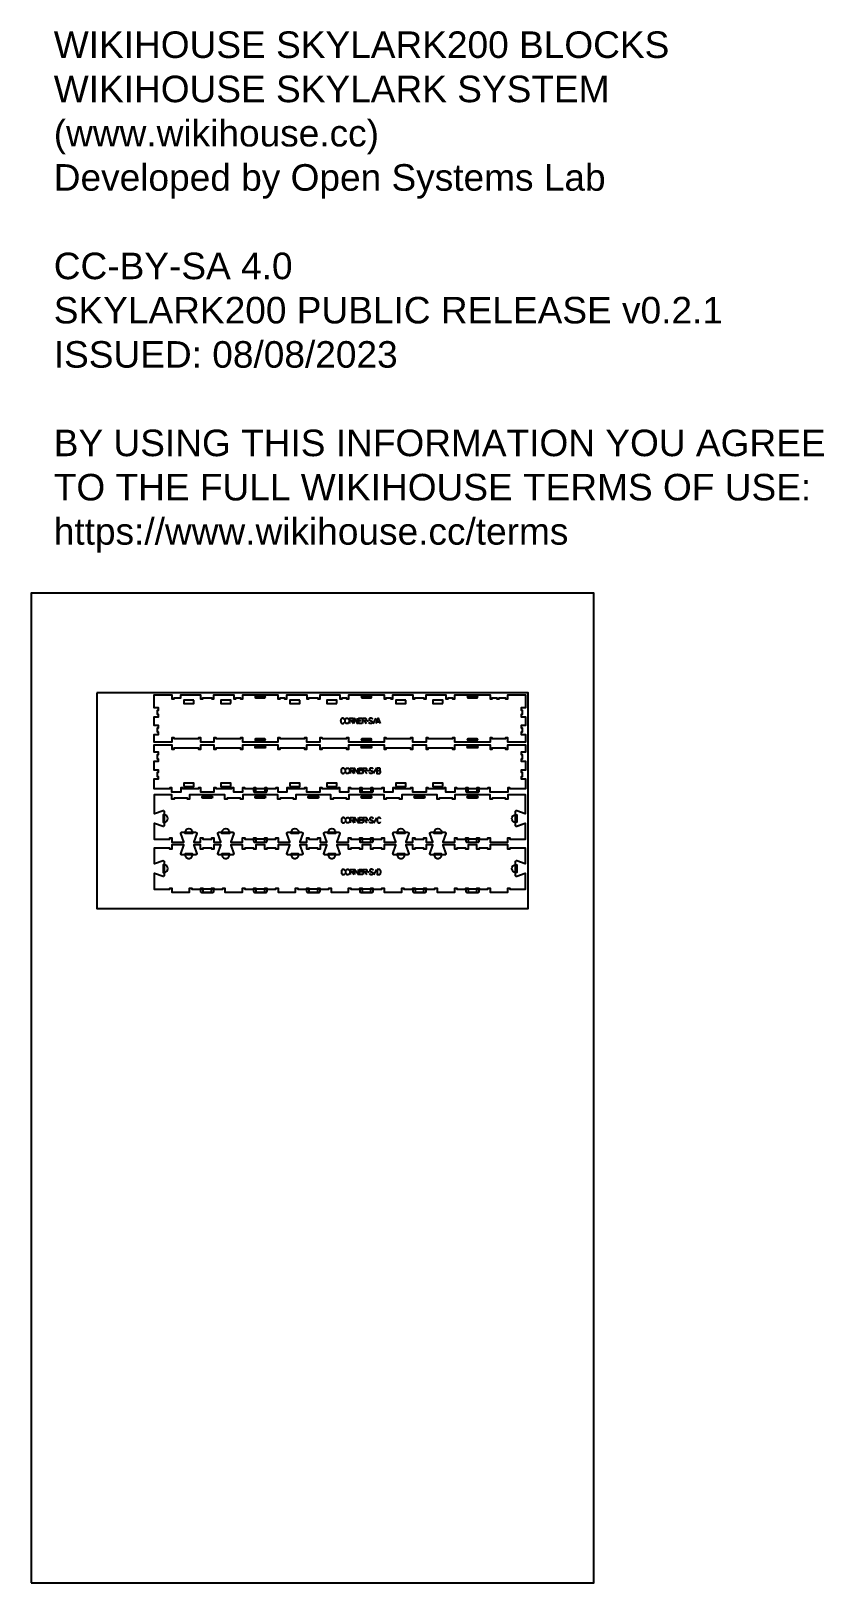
# Model space of a CAD drawing. Extents: x 0 to 4485, y 0 to 8771.
import ezdxf

# ---------------------------------------------------------------- set-up
doc = ezdxf.new("R2010")
doc.units = 0
for name, color, linetype in [('0_SHEET_SPRUCEPLY_2440X122', 1, 'CONTINUOUS'), ('1_ANYTOOL_1MMDEEP_LABELS_S', 2, 'CONTINUOUS'), ('3_ANYTOOL_CUTTHROUGH_INSID', 4, 'CONTINUOUS'), ('4_ANYTOOL_CUTTHROUGH_OUTSI', 5, 'CONTINUOUS'), ('5_ANYTOOL_HALF_MILL_9MM_IN', 3, 'CONTINUOUS'), ('DONOTCUT', 7, 'CONTINUOUS'), ('README', 1, 'CONTINUOUS')]:
    doc.layers.add(name, color=color, linetype=linetype)
doc.styles.add('ARIAL', font='arial.ttf')

msp = doc.modelspace()

# ---------------------------------------------------------------- texts
at = {"layer": 'README', "insert": (128.7, 8768.5, 0), "char_height": 150, "width": 8996.739, "attachment_point": 1, "style": 'ARIAL'}
msp.add_mtext('{\\fArial;WIKIHOUSE SKYLARK200 BLOCKS}\\P{\\fArial;WIKIHOUSE SKYLARK SYSTEM}\\P{\\fArial;(www.wikihouse.cc)}\\P{\\fArial;Developed by Open Systems Lab}\\P\\P{\\fArial;CC-BY-SA 4.0}\\P{\\fArial;SKYLARK200 PUBLIC RELEASE v0.2.1}\\P{\\fArial;ISSUED: 08/08/2023}\\P\\P{\\fArial;BY USING THIS INFORMATION YOU AGREE }\\P{\\fArial;TO THE FULL WIKIHOUSE TERMS OF USE:}\\P{\\fArial;https://www.wikihouse.cc/terms}', dxfattribs=at)

# ---------------------------------------------------------------- linework, layer by layer
at = {"layer": '0_SHEET_SPRUCEPLY_2440X122'}
msp.add_lwpolyline([(371.7, 5031), (371.7, 3811), (2811.7, 3811), (2811.7, 5031)], close=True, dxfattribs=at)
at = {"layer": '1_ANYTOOL_1MMDEEP_LABELS_S', "color": 2}
for points in [[(1772.4, 4879.5), (1772.2, 4879.9), (1772.1, 4880.3), (1771.9, 4880.7), (1771.7, 4881.1), (1771.5, 4881.5), (1771.3, 4881.8), (1771.1, 4882.2), (1770.8, 4882.5), (1770.6, 4882.8), (1770.3, 4883.2), (1770.1, 4883.5), (1769.8, 4883.8), (1769.5, 4884.1), (1769.2, 4884.4), (1768.9, 4884.7), (1768.6, 4884.9), (1768.5, 4885.1), (1768.3, 4885.2), (1768.2, 4885.3), (1768, 4885.4), (1767.8, 4885.5), (1767.7, 4885.6), (1767.5, 4885.7), (1767.3, 4885.8), (1767.1, 4885.9), (1767, 4886), (1766.8, 4886.1), (1766.6, 4886.2), (1766.4, 4886.3), (1766.2, 4886.4), (1766, 4886.4), (1765.9, 4886.5), (1765.7, 4886.6), (1765.5, 4886.6), (1765.3, 4886.7), (1765.1, 4886.7), (1764.9, 4886.8), (1764.7, 4886.8), (1764.5, 4886.9), (1764.3, 4886.9), (1764.1, 4886.9), (1763.8, 4887), (1763.6, 4887), (1763.4, 4887), (1763.2, 4887), (1763, 4887), (1762.8, 4887), (1762.5, 4887), (1762.2, 4887), (1761.8, 4887), (1761.5, 4887), (1761.2, 4887), (1760.9, 4886.9), (1760.6, 4886.9), (1760.2, 4886.8), (1759.9, 4886.7), (1759.6, 4886.7), (1759.3, 4886.6), (1759, 4886.5), (1758.8, 4886.4), (1758.5, 4886.3), (1758.3, 4886.2), (1758.2, 4886.1), (1758.1, 4886.1), (1757.9, 4886), (1757.8, 4885.9), (1757.7, 4885.9), (1757.6, 4885.8), (1757.4, 4885.7), (1757.3, 4885.6), (1757.2, 4885.6), (1757, 4885.5), (1756.9, 4885.4), (1756.8, 4885.3), (1756.7, 4885.2), (1756.4, 4885), (1756.2, 4884.8), (1756, 4884.6), (1755.8, 4884.4), (1755.6, 4884.2), (1755.3, 4883.9), (1755.1, 4883.7), (1754.9, 4883.4), (1754.7, 4883.2), (1754.6, 4882.9), (1754.4, 4882.6), (1754.2, 4882.3), (1753.9, 4881.8), (1753.5, 4881.2), (1753.2, 4880.6), (1753, 4879.9), (1752.7, 4879.3), (1752.5, 4878.7), (1752.3, 4878.1), (1752.1, 4877.4), (1751.9, 4876.8), (1751.8, 4876.1), (1751.7, 4875.5), (1751.6, 4874.8), (1751.5, 4874.1), (1751.4, 4873.4), (1751.4, 4872.7), (1751.4, 4872), (1751.4, 4871.3), (1751.4, 4870.7), (1751.5, 4870), (1751.6, 4869.3), (1751.7, 4868.6), (1751.8, 4868), (1751.9, 4867.3), (1752, 4867), (1752.1, 4866.7), (1752.2, 4866.3), (1752.3, 4866), (1752.4, 4865.7), (1752.5, 4865.4), (1752.6, 4865.1), (1752.7, 4864.8), (1753, 4864.1), (1753.3, 4863.5), (1753.6, 4862.9), (1753.9, 4862.3), (1754.2, 4861.7), (1754.4, 4861.4), (1754.6, 4861.2), (1754.8, 4860.9), (1755, 4860.6), (1755.2, 4860.4), (1755.4, 4860.1), (1755.6, 4859.9), (1755.8, 4859.7), (1756.1, 4859.5), (1756.3, 4859.3), (1756.5, 4859.1), (1756.7, 4859), (1756.8, 4858.9), (1756.9, 4858.8), (1757, 4858.7), (1757.2, 4858.6), (1757.3, 4858.5), (1757.4, 4858.4), (1757.6, 4858.4), (1757.7, 4858.3), (1757.8, 4858.2), (1758, 4858.1), (1758.1, 4858.1), (1758.4, 4857.9), (1758.7, 4857.8), (1758.9, 4857.7), (1759.2, 4857.6), (1759.5, 4857.5), (1759.8, 4857.4), (1760.2, 4857.3), (1760.5, 4857.3), (1760.8, 4857.2), (1761.1, 4857.2), (1761.5, 4857.1), (1761.8, 4857.1), (1762.2, 4857.1), (1762.5, 4857), (1762.9, 4857), (1763.3, 4857), (1763.6, 4857.1), (1763.8, 4857.1), (1764, 4857.1), (1764.2, 4857.1), (1764.4, 4857.1), (1764.5, 4857.2), (1764.7, 4857.2), (1764.9, 4857.2), (1765.1, 4857.3), (1765.2, 4857.3), (1765.4, 4857.4), (1765.6, 4857.4), (1765.7, 4857.4), (1765.9, 4857.5), (1766, 4857.6), (1766.2, 4857.6), (1766.4, 4857.7), (1766.5, 4857.7), (1766.7, 4857.8), (1766.8, 4857.9), (1767, 4858), (1767.1, 4858), (1767.3, 4858.1), (1767.4, 4858.2), (1767.5, 4858.3), (1767.7, 4858.4), (1767.8, 4858.5), (1768, 4858.6), (1768.1, 4858.7), (1768.4, 4858.9), (1768.6, 4859.1), (1768.9, 4859.3), (1769.1, 4859.5), (1769.4, 4859.8), (1769.6, 4860), (1769.8, 4860.3), (1770.1, 4860.5), (1770.3, 4860.8), (1770.5, 4861.1), (1770.7, 4861.4), (1770.9, 4861.6), (1771.1, 4861.9), (1771.3, 4862.2), (1771.5, 4862.6), (1771.7, 4862.9)], [(1804.1, 4857), (1804.1, 4887), (1815.4, 4887), (1815.9, 4887), (1816.4, 4887), (1816.6, 4887), (1816.8, 4887), (1817.1, 4886.9), (1817.3, 4886.9), (1817.5, 4886.9), (1817.7, 4886.9), (1817.9, 4886.8), (1818.1, 4886.8), (1818.3, 4886.7), (1818.5, 4886.7), (1818.7, 4886.6), (1818.9, 4886.6), (1819.1, 4886.5), (1819.3, 4886.4), (1819.4, 4886.4), (1819.6, 4886.3), (1819.8, 4886.2), (1820, 4886.1), (1820.1, 4886), (1820.3, 4885.9), (1820.4, 4885.8), (1820.6, 4885.7), (1820.7, 4885.6), (1820.9, 4885.5), (1821, 4885.4), (1821.1, 4885.3), (1821.3, 4885.2), (1821.4, 4885.1), (1821.5, 4885), (1821.6, 4884.8), (1821.7, 4884.7), (1821.9, 4884.6), (1822, 4884.4), (1822.1, 4884.3), (1822.2, 4884.1), (1822.3, 4884), (1822.4, 4883.8), (1822.4, 4883.7), (1822.5, 4883.5), (1822.6, 4883.3), (1822.7, 4883.2), (1822.8, 4883), (1822.8, 4882.8), (1822.9, 4882.6), (1822.9, 4882.4), (1823, 4882.3), (1823.1, 4882.1), (1823.1, 4881.9), (1823.1, 4881.7), (1823.2, 4881.5), (1823.2, 4881.2), (1823.3, 4881), (1823.3, 4880.8), (1823.3, 4880.6), (1823.3, 4880.4), (1823.4, 4880.1), (1823.4, 4879.7), (1823.4, 4879.2), (1823.4, 4879), (1823.4, 4878.8), (1823.4, 4878.7), (1823.4, 4878.5), (1823.3, 4878.3), (1823.3, 4878.2), (1823.3, 4878), (1823.3, 4877.8), (1823.2, 4877.6), (1823.2, 4877.5), (1823.2, 4877.3), (1823.1, 4877.1), (1823.1, 4877), (1823, 4876.8), (1823, 4876.7), (1822.9, 4876.5), (1822.9, 4876.3), (1822.8, 4876.2), (1822.8, 4876), (1822.7, 4875.8), (1822.6, 4875.7), (1822.5, 4875.5), (1822.5, 4875.4), (1822.4, 4875.2), (1822.3, 4875.1), (1822.2, 4874.9), (1822.1, 4874.8), (1822, 4874.6), (1821.9, 4874.5), (1821.8, 4874.3), (1821.7, 4874.2), (1821.6, 4874), (1821.5, 4873.9), (1821.4, 4873.7), (1821.3, 4873.6), (1821.1, 4873.5), (1821, 4873.3), (1820.9, 4873.2), (1820.8, 4873.1), (1820.6, 4873), (1820.5, 4872.9), (1820.4, 4872.8), (1820.2, 4872.7), (1820.1, 4872.6), (1820, 4872.5), (1819.8, 4872.4), (1819.7, 4872.3), (1819.5, 4872.2), (1819.4, 4872.2), (1819.2, 4872.1), (1819.1, 4872), (1818.9, 4872), (1818.7, 4871.9), (1818.6, 4871.8), (1818.4, 4871.8), (1818.3, 4871.8), (1818.1, 4871.7), (1817.9, 4871.7), (1817.7, 4871.7), (1817.6, 4871.6), (1817.4, 4871.6), (1817.2, 4871.6), (1817, 4871.6), (1815.1, 4871.5), (1813.1, 4871.5), (1804.1, 4871.5)], [(1813.1, 4871.5), (1823.5, 4857)], [(1827.6, 4857), (1827.6, 4887), (1847.6, 4857), (1847.6, 4887)], [(1872.6, 4857), (1853.7, 4857), (1853.7, 4887), (1871.5, 4887)], [(1868.3, 4873.1), (1853.7, 4873.1)], [(1876.9, 4857), (1876.9, 4887), (1888.3, 4887), (1888.8, 4887), (1889.2, 4887), (1889.5, 4887), (1889.7, 4887), (1889.9, 4886.9), (1890.1, 4886.9), (1890.4, 4886.9), (1890.6, 4886.9), (1890.8, 4886.8), (1891, 4886.8), (1891.2, 4886.7), (1891.4, 4886.7), (1891.6, 4886.6), (1891.8, 4886.6), (1891.9, 4886.5), (1892.1, 4886.4), (1892.3, 4886.4), (1892.5, 4886.3), (1892.6, 4886.2), (1892.8, 4886.1), (1893, 4886), (1893.1, 4885.9), (1893.3, 4885.8), (1893.4, 4885.7), (1893.6, 4885.6), (1893.7, 4885.5), (1893.9, 4885.4), (1894, 4885.3), (1894.1, 4885.2), (1894.2, 4885.1), (1894.4, 4885), (1894.5, 4884.8), (1894.6, 4884.7), (1894.7, 4884.6), (1894.8, 4884.4), (1894.9, 4884.3), (1895, 4884.1), (1895.1, 4884), (1895.2, 4883.8), (1895.3, 4883.7), (1895.4, 4883.5), (1895.5, 4883.3), (1895.5, 4883.2), (1895.6, 4883), (1895.7, 4882.8), (1895.7, 4882.6), (1895.8, 4882.4), (1895.9, 4882.3), (1895.9, 4882.1), (1896, 4881.9), (1896, 4881.7), (1896, 4881.5), (1896.1, 4881.2), (1896.1, 4881), (1896.1, 4880.8), (1896.2, 4880.6), (1896.2, 4880.4), (1896.2, 4880.1), (1896.2, 4879.7), (1896.2, 4879.2), (1896.2, 4879), (1896.2, 4878.8), (1896.2, 4878.7), (1896.2, 4878.5), (1896.2, 4878.3), (1896.2, 4878.2), (1896.2, 4878), (1896.1, 4877.8), (1896.1, 4877.6), (1896.1, 4877.5), (1896, 4877.3), (1896, 4877.1), (1895.9, 4877), (1895.9, 4876.8), (1895.9, 4876.7), (1895.8, 4876.5), (1895.7, 4876.3), (1895.7, 4876.2), (1895.6, 4876), (1895.5, 4875.8), (1895.5, 4875.7), (1895.4, 4875.5), (1895.3, 4875.4), (1895.2, 4875.2), (1895.2, 4875.1), (1895.1, 4874.9), (1895, 4874.8), (1894.9, 4874.6), (1894.8, 4874.5), (1894.7, 4874.3), (1894.6, 4874.2), (1894.5, 4874), (1894.4, 4873.9), (1894.2, 4873.7), (1894.1, 4873.6), (1894, 4873.5), (1893.9, 4873.3), (1893.8, 4873.2), (1893.6, 4873.1), (1893.5, 4873), (1893.4, 4872.9), (1893.2, 4872.8), (1893.1, 4872.7), (1893, 4872.6), (1892.8, 4872.5), (1892.7, 4872.4), (1892.5, 4872.3), (1892.4, 4872.2), (1892.2, 4872.2), (1892.1, 4872.1), (1891.9, 4872), (1891.8, 4872), (1891.6, 4871.9), (1891.4, 4871.8), (1891.3, 4871.8), (1891.1, 4871.8), (1890.9, 4871.7), (1890.8, 4871.7), (1890.6, 4871.7), (1890.4, 4871.6), (1890.2, 4871.6), (1890.1, 4871.6), (1889.9, 4871.6), (1887.9, 4871.5), (1885.9, 4871.5), (1877, 4871.5)], [(1885.9, 4871.5), (1896.4, 4857)], [(1908.4, 4870.9), (1899.6, 4870.8)], [(1930.6, 4882.5), (1930.6, 4882.6), (1930.6, 4882.7), (1930.6, 4882.8), (1930.6, 4882.9), (1930.6, 4883), (1930.6, 4883.1), (1930.6, 4883.2), (1930.5, 4883.3), (1930.5, 4883.4), (1930.5, 4883.4), (1930.5, 4883.5), (1930.5, 4883.6), (1930.5, 4883.7), (1930.4, 4883.8), (1930.4, 4883.8), (1930.4, 4883.9), (1930.4, 4884), (1930.3, 4884.1), (1930.3, 4884.2), (1930.3, 4884.2), (1930.2, 4884.3), (1930.2, 4884.4), (1930.2, 4884.4), (1930.1, 4884.5), (1930.1, 4884.6), (1930, 4884.6), (1930, 4884.7), (1929.9, 4884.8), (1929.9, 4884.8), (1929.8, 4884.9), (1929.8, 4885), (1929.7, 4885), (1929.7, 4885.1), (1929.6, 4885.2), (1929.6, 4885.2), (1929.5, 4885.3), (1929.5, 4885.3), (1929.4, 4885.4), (1929.3, 4885.4), (1929.3, 4885.5), (1929.2, 4885.5), (1929.1, 4885.6), (1929.1, 4885.6), (1929, 4885.7), (1928.9, 4885.7), (1928.8, 4885.8), (1928.8, 4885.8), (1928.7, 4885.9), (1928.6, 4885.9), (1928.5, 4886), (1928.4, 4886), (1928.3, 4886.1), (1928.1, 4886.2), (1927.9, 4886.2), (1927.7, 4886.3), (1927.5, 4886.4), (1927.3, 4886.4), (1926.5, 4886.7), (1925.7, 4886.9), (1924.9, 4887), (1924.2, 4887.1), (1923.8, 4887.2), (1923.4, 4887.3), (1923, 4887.3), (1922.7, 4887.3), (1922.3, 4887.4), (1921.9, 4887.4), (1921.6, 4887.4), (1921.2, 4887.4), (1921, 4887.4), (1920.8, 4887.4), (1920.6, 4887.4), (1920.5, 4887.4), (1920.3, 4887.3), (1920.1, 4887.3), (1919.9, 4887.3), (1919.7, 4887.3), (1919.5, 4887.2), (1919.3, 4887.2), (1919.2, 4887.2), (1919, 4887.1), (1918.8, 4887.1), (1918.6, 4887), (1918.4, 4887), (1918.3, 4886.9), (1918.1, 4886.9), (1917.9, 4886.8), (1917.7, 4886.7), (1917.6, 4886.7), (1917.4, 4886.6), (1917.2, 4886.5), (1917.1, 4886.4), (1916.9, 4886.4), (1916.7, 4886.3), (1916.6, 4886.2), (1916.4, 4886.1), (1916.2, 4886), (1916.1, 4885.9), (1915.9, 4885.8), (1915.8, 4885.7), (1915.6, 4885.6), (1915.5, 4885.4), (1915.3, 4885.3), (1915.2, 4885.2), (1915, 4885.1), (1914.9, 4885), (1914.8, 4884.8), (1914.6, 4884.7), (1914.5, 4884.6), (1914.4, 4884.4), (1914.3, 4884.3), (1914.2, 4884.1), (1914.1, 4884), (1914, 4883.8), (1913.9, 4883.7), (1913.8, 4883.5), (1913.7, 4883.4), (1913.7, 4883.2), (1913.6, 4883), (1913.5, 4882.8), (1913.5, 4882.7), (1913.4, 4882.5), (1913.4, 4882.3), (1913.3, 4882.1), (1913.3, 4882), (1913.2, 4881.8), (1913.2, 4881.6), (1913.2, 4881.4), (1913.2, 4881.2), (1913.1, 4881), (1913.1, 4880.8), (1913.1, 4880.6), (1913.1, 4880.4), (1913.1, 4880.1), (1913.1, 4879.9), (1913.2, 4879.7), (1913.2, 4879.5), (1913.2, 4879.3), (1913.2, 4879.1), (1913.3, 4878.9), (1913.3, 4878.7), (1913.4, 4878.6), (1913.4, 4878.4), (1913.5, 4878.2), (1913.5, 4878), (1913.6, 4877.9), (1913.6, 4877.8), (1913.6, 4877.8), (1913.7, 4877.7), (1913.7, 4877.6), (1913.7, 4877.5), (1913.8, 4877.4), (1913.8, 4877.4), (1913.9, 4877.3), (1913.9, 4877.2), (1914, 4877.1), (1914, 4877), (1914.1, 4877), (1914.1, 4876.9), (1914.2, 4876.8), (1914.2, 4876.8), (1914.3, 4876.7), (1914.3, 4876.6), (1914.4, 4876.5), (1914.5, 4876.5), (1914.5, 4876.4), (1914.6, 4876.3), (1914.7, 4876.3), (1914.7, 4876.2), (1914.9, 4876.1), (1915, 4876), (1915.1, 4875.8), (1915.3, 4875.7), (1915.5, 4875.6), (1915.6, 4875.5), (1915.8, 4875.4), (1916, 4875.3), (1916.7, 4874.9), (1917.4, 4874.5), (1918.2, 4874.2), (1918.9, 4873.8), (1919.7, 4873.5), (1920.5, 4873.1), (1921.3, 4872.8), (1922.1, 4872.5), (1923, 4872.2), (1923.8, 4871.9), (1924.5, 4871.5), (1925.3, 4871.1), (1926.1, 4870.8), (1926.8, 4870.4), (1927.5, 4870), (1928.2, 4869.6), (1928.3, 4869.4), (1928.5, 4869.3), (1928.7, 4869.2), (1928.7, 4869.2), (1928.8, 4869.1), (1928.9, 4869), (1928.9, 4869), (1929, 4868.9), (1929.1, 4868.8), (1929.1, 4868.8), (1929.2, 4868.7), (1929.3, 4868.6), (1929.3, 4868.6), (1929.4, 4868.5), (1929.5, 4868.4), (1929.5, 4868.4), (1929.6, 4868.3), (1929.6, 4868.2), (1929.7, 4868.1), (1929.7, 4868.1), (1929.8, 4868), (1929.8, 4867.9), (1929.9, 4867.8), (1929.9, 4867.8), (1930, 4867.7), (1930, 4867.6), (1930, 4867.5), (1930.1, 4867.4), (1930.1, 4867.3), (1930.2, 4867.3), (1930.2, 4867.2), (1930.2, 4867.1), (1930.3, 4867), (1930.3, 4866.9), (1930.3, 4866.8), (1930.3, 4866.7), (1930.4, 4866.6), (1930.4, 4866.4), (1930.5, 4866.2), (1930.5, 4866.1), (1930.5, 4865.9), (1930.6, 4865.6), (1930.6, 4865.4), (1930.6, 4865.2), (1930.6, 4865), (1930.6, 4864.8), (1930.6, 4864.6), (1930.6, 4864.3), (1930.6, 4864.1), (1930.5, 4863.9), (1930.5, 4863.7), (1930.5, 4863.4), (1930.5, 4863.2), (1930.4, 4863), (1930.4, 4862.8), (1930.3, 4862.6), (1930.3, 4862.4), (1930.2, 4862.2), (1930.1, 4862), (1930.1, 4861.8), (1930, 4861.6), (1929.9, 4861.4), (1929.8, 4861.2), (1929.7, 4861), (1929.6, 4860.9), (1929.5, 4860.7), (1929.4, 4860.5), (1929.3, 4860.4), (1929.2, 4860.2), (1929.1, 4860), (1928.9, 4859.9), (1928.8, 4859.7), (1928.7, 4859.6), (1928.5, 4859.5), (1928.4, 4859.3), (1928.2, 4859.2), (1928.1, 4859), (1927.9, 4858.9), (1927.7, 4858.8), (1927.6, 4858.7), (1927.4, 4858.6), (1927, 4858.3), (1926.7, 4858.1), (1926.3, 4857.9), (1925.9, 4857.8), (1925.6, 4857.6), (1925.2, 4857.4), (1925, 4857.4), (1924.8, 4857.3), (1924.6, 4857.2), (1924.4, 4857.2), (1924.2, 4857.1), (1924, 4857.1), (1923.8, 4857), (1923.6, 4857), (1923.4, 4856.9), (1923.2, 4856.9), (1923, 4856.9), (1922.8, 4856.8), (1922.6, 4856.8), (1922.4, 4856.8), (1922, 4856.7), (1921.6, 4856.7), (1921.2, 4856.7), (1920.8, 4856.7), (1920.4, 4856.7), (1920, 4856.7), (1919.6, 4856.8), (1919.2, 4856.8), (1918.8, 4856.9), (1918.4, 4857), (1918, 4857.1), (1917.7, 4857.2), (1917.3, 4857.3), (1916.9, 4857.4), (1916.5, 4857.6), (1916.2, 4857.7), (1915.8, 4857.9), (1915.5, 4858.1), (1915.1, 4858.2), (1915, 4858.3), (1914.8, 4858.4), (1914.7, 4858.6), (1914.5, 4858.7), (1914.4, 4858.8), (1914.2, 4858.9), (1914.1, 4859), (1913.9, 4859.1), (1913.8, 4859.3), (1913.7, 4859.4), (1913.6, 4859.5), (1913.5, 4859.6), (1913.4, 4859.7), (1913.4, 4859.8), (1913.3, 4859.8), (1913.3, 4859.9), (1913.2, 4860), (1913.2, 4860.1), (1913.1, 4860.1), (1913.1, 4860.2), (1913, 4860.3), (1913, 4860.4), (1913, 4860.4), (1912.9, 4860.5), (1912.9, 4860.6), (1912.9, 4860.7), (1912.8, 4860.7), (1912.8, 4860.8), (1912.8, 4860.9), (1912.7, 4861), (1912.7, 4861), (1912.7, 4861.1), (1912.6, 4861.3), (1912.6, 4861.5), (1912.5, 4861.6), (1912.5, 4861.8), (1912.5, 4862), (1912.4, 4862.2), (1912.4, 4862.3), (1912.4, 4862.5), (1912.4, 4862.7), (1912.4, 4862.9)], [(1950.9, 4886.6), (1933.7, 4855.8)], [(1952.6, 4857), (1963.5, 4887), (1974.6, 4857)], [(1956.1, 4866.6), (1971, 4866.6)], [(1774.6, 4597.5), (1774.5, 4597.9), (1774.3, 4598.3), (1774.1, 4598.7), (1773.9, 4599.1), (1773.7, 4599.5), (1773.5, 4599.8), (1773.3, 4600.2), (1773.1, 4600.5), (1772.8, 4600.9), (1772.6, 4601.2), (1772.3, 4601.5), (1772.1, 4601.8), (1771.8, 4602.1), (1771.5, 4602.4), (1771.2, 4602.7), (1770.9, 4602.9), (1770.7, 4603.1), (1770.6, 4603.2), (1770.4, 4603.3), (1770.2, 4603.4), (1770.1, 4603.5), (1769.9, 4603.6), (1769.7, 4603.8), (1769.6, 4603.9), (1769.4, 4603.9), (1769.2, 4604), (1769, 4604.1), (1768.8, 4604.2), (1768.7, 4604.3), (1768.5, 4604.4), (1768.3, 4604.4), (1768.1, 4604.5), (1767.9, 4604.6), (1767.7, 4604.6), (1767.5, 4604.7), (1767.3, 4604.7), (1767.1, 4604.8), (1766.9, 4604.8), (1766.7, 4604.9), (1766.5, 4604.9), (1766.3, 4604.9), (1766.1, 4605), (1765.9, 4605), (1765.7, 4605), (1765.4, 4605), (1765.2, 4605), (1765, 4605), (1764.8, 4605), (1764.4, 4605), (1764.1, 4605), (1763.8, 4605), (1763.4, 4605), (1763.1, 4604.9), (1762.8, 4604.9), (1762.5, 4604.8), (1762.2, 4604.8), (1761.9, 4604.7), (1761.6, 4604.6), (1761.3, 4604.5), (1761, 4604.4), (1760.7, 4604.3), (1760.6, 4604.2), (1760.5, 4604.1), (1760.3, 4604.1), (1760.2, 4604), (1760.1, 4603.9), (1759.9, 4603.9), (1759.8, 4603.8), (1759.7, 4603.7), (1759.5, 4603.6), (1759.4, 4603.6), (1759.3, 4603.5), (1759.2, 4603.4), (1759, 4603.3), (1758.9, 4603.2), (1758.7, 4603), (1758.5, 4602.8), (1758.2, 4602.6), (1758, 4602.4), (1757.8, 4602.2), (1757.6, 4601.9), (1757.4, 4601.7), (1757.2, 4601.5), (1757, 4601.2), (1756.8, 4600.9), (1756.6, 4600.6), (1756.4, 4600.4), (1756.1, 4599.8), (1755.8, 4599.2), (1755.5, 4598.6), (1755.2, 4597.9), (1755, 4597.3), (1754.7, 4596.7), (1754.5, 4596.1), (1754.3, 4595.4), (1754.2, 4594.8), (1754, 4594.1), (1753.9, 4593.5), (1753.8, 4592.8), (1753.7, 4592.1), (1753.7, 4591.4), (1753.6, 4590.7), (1753.6, 4590), (1753.6, 4589.3), (1753.7, 4588.7), (1753.7, 4588), (1753.8, 4587.3), (1753.9, 4586.6), (1754, 4586), (1754.2, 4585.3), (1754.3, 4585), (1754.3, 4584.7), (1754.4, 4584.3), (1754.5, 4584), (1754.6, 4583.7), (1754.7, 4583.4), (1754.9, 4583.1), (1755, 4582.8), (1755.2, 4582.1), (1755.5, 4581.5), (1755.8, 4580.9), (1756.1, 4580.3), (1756.5, 4579.7), (1756.7, 4579.4), (1756.8, 4579.2), (1757, 4578.9), (1757.2, 4578.6), (1757.4, 4578.4), (1757.6, 4578.1), (1757.9, 4577.9), (1758.1, 4577.7), (1758.3, 4577.5), (1758.5, 4577.3), (1758.8, 4577.1), (1758.9, 4577), (1759, 4576.9), (1759.2, 4576.8), (1759.3, 4576.7), (1759.4, 4576.6), (1759.5, 4576.5), (1759.7, 4576.4), (1759.8, 4576.4), (1759.9, 4576.3), (1760.1, 4576.2), (1760.2, 4576.1), (1760.3, 4576.1), (1760.6, 4575.9), (1760.9, 4575.8), (1761.2, 4575.7), (1761.5, 4575.6), (1761.8, 4575.5), (1762.1, 4575.4), (1762.4, 4575.3), (1762.7, 4575.3), (1763, 4575.2), (1763.4, 4575.2), (1763.7, 4575.1), (1764.1, 4575.1), (1764.4, 4575.1), (1764.8, 4575), (1765.1, 4575), (1765.5, 4575.1), (1765.9, 4575.1), (1766.1, 4575.1), (1766.2, 4575.1), (1766.4, 4575.1), (1766.6, 4575.1), (1766.8, 4575.2), (1766.9, 4575.2), (1767.1, 4575.2), (1767.3, 4575.3), (1767.5, 4575.3), (1767.6, 4575.4), (1767.8, 4575.4), (1768, 4575.5), (1768.1, 4575.5), (1768.3, 4575.6), (1768.4, 4575.6), (1768.6, 4575.7), (1768.8, 4575.7), (1768.9, 4575.8), (1769.1, 4575.9), (1769.2, 4576), (1769.4, 4576), (1769.5, 4576.1), (1769.6, 4576.2), (1769.8, 4576.3), (1769.9, 4576.4), (1770.1, 4576.5), (1770.2, 4576.6), (1770.3, 4576.7), (1770.6, 4576.9), (1770.9, 4577.1), (1771.1, 4577.3), (1771.4, 4577.5), (1771.6, 4577.8), (1771.9, 4578), (1772.1, 4578.3), (1772.3, 4578.5), (1772.5, 4578.8), (1772.8, 4579.1), (1773, 4579.4), (1773.2, 4579.6), (1773.4, 4579.9), (1773.6, 4580.2), (1773.8, 4580.6), (1773.9, 4580.9)], [(1806.3, 4575), (1806.3, 4605), (1817.7, 4605), (1818.1, 4605), (1818.6, 4605), (1818.9, 4605), (1819.1, 4605), (1819.3, 4605), (1819.5, 4604.9), (1819.7, 4604.9), (1820, 4604.9), (1820.2, 4604.8), (1820.4, 4604.8), (1820.6, 4604.7), (1820.8, 4604.7), (1821, 4604.6), (1821.1, 4604.6), (1821.3, 4604.5), (1821.5, 4604.4), (1821.7, 4604.4), (1821.9, 4604.3), (1822, 4604.2), (1822.2, 4604.1), (1822.4, 4604), (1822.5, 4603.9), (1822.7, 4603.8), (1822.8, 4603.8), (1823, 4603.6), (1823.1, 4603.5), (1823.2, 4603.4), (1823.4, 4603.3), (1823.5, 4603.2), (1823.6, 4603.1), (1823.8, 4603), (1823.9, 4602.8), (1824, 4602.7), (1824.1, 4602.6), (1824.2, 4602.4), (1824.3, 4602.3), (1824.4, 4602.1), (1824.5, 4602), (1824.6, 4601.8), (1824.7, 4601.7), (1824.8, 4601.5), (1824.8, 4601.3), (1824.9, 4601.2), (1825, 4601), (1825.1, 4600.8), (1825.1, 4600.6), (1825.2, 4600.4), (1825.2, 4600.3), (1825.3, 4600.1), (1825.3, 4599.9), (1825.4, 4599.7), (1825.4, 4599.5), (1825.5, 4599.3), (1825.5, 4599), (1825.5, 4598.8), (1825.6, 4598.6), (1825.6, 4598.4), (1825.6, 4598.2), (1825.6, 4597.7), (1825.6, 4597.2), (1825.6, 4597), (1825.6, 4596.9), (1825.6, 4596.7), (1825.6, 4596.5), (1825.6, 4596.3), (1825.6, 4596.2), (1825.5, 4596), (1825.5, 4595.8), (1825.5, 4595.6), (1825.5, 4595.5), (1825.4, 4595.3), (1825.4, 4595.1), (1825.3, 4595), (1825.3, 4594.8), (1825.2, 4594.7), (1825.2, 4594.5), (1825.1, 4594.3), (1825.1, 4594.2), (1825, 4594), (1824.9, 4593.9), (1824.9, 4593.7), (1824.8, 4593.5), (1824.7, 4593.4), (1824.6, 4593.2), (1824.5, 4593.1), (1824.5, 4592.9), (1824.4, 4592.8), (1824.3, 4592.6), (1824.2, 4592.5), (1824.1, 4592.3), (1824, 4592.2), (1823.8, 4592), (1823.7, 4591.9), (1823.6, 4591.7), (1823.5, 4591.6), (1823.4, 4591.5), (1823.3, 4591.3), (1823.1, 4591.2), (1823, 4591.1), (1822.9, 4591), (1822.8, 4590.9), (1822.6, 4590.8), (1822.5, 4590.7), (1822.3, 4590.6), (1822.2, 4590.5), (1822.1, 4590.4), (1821.9, 4590.3), (1821.8, 4590.2), (1821.6, 4590.2), (1821.5, 4590.1), (1821.3, 4590), (1821.1, 4590), (1821, 4589.9), (1820.8, 4589.8), (1820.7, 4589.8), (1820.5, 4589.8), (1820.3, 4589.7), (1820.2, 4589.7), (1820, 4589.7), (1819.8, 4589.6), (1819.6, 4589.6), (1819.4, 4589.6), (1819.3, 4589.6), (1817.3, 4589.5), (1815.3, 4589.5), (1806.3, 4589.5)], [(1815.3, 4589.5), (1825.8, 4575)], [(1829.8, 4575), (1829.8, 4605), (1849.9, 4575), (1849.9, 4605)], [(1874.9, 4575), (1855.9, 4575), (1855.9, 4605), (1873.8, 4605)], [(1870.6, 4591.1), (1855.9, 4591.1)], [(1879.2, 4575), (1879.2, 4605), (1890.5, 4605), (1891, 4605), (1891.5, 4605), (1891.7, 4605), (1891.9, 4605), (1892.2, 4605), (1892.4, 4604.9), (1892.6, 4604.9), (1892.8, 4604.9), (1893, 4604.8), (1893.2, 4604.8), (1893.4, 4604.7), (1893.6, 4604.7), (1893.8, 4604.6), (1894, 4604.6), (1894.2, 4604.5), (1894.4, 4604.4), (1894.5, 4604.4), (1894.7, 4604.3), (1894.9, 4604.2), (1895.1, 4604.1), (1895.2, 4604), (1895.4, 4603.9), (1895.5, 4603.8), (1895.7, 4603.8), (1895.8, 4603.6), (1896, 4603.5), (1896.1, 4603.4), (1896.2, 4603.3), (1896.4, 4603.2), (1896.5, 4603.1), (1896.6, 4603), (1896.7, 4602.8), (1896.8, 4602.7), (1897, 4602.6), (1897.1, 4602.4), (1897.2, 4602.3), (1897.3, 4602.1), (1897.4, 4602), (1897.5, 4601.8), (1897.5, 4601.7), (1897.6, 4601.5), (1897.7, 4601.3), (1897.8, 4601.2), (1897.9, 4601), (1897.9, 4600.8), (1898, 4600.6), (1898, 4600.4), (1898.1, 4600.3), (1898.2, 4600.1), (1898.2, 4599.9), (1898.2, 4599.7), (1898.3, 4599.5), (1898.3, 4599.3), (1898.4, 4599), (1898.4, 4598.8), (1898.4, 4598.6), (1898.4, 4598.4), (1898.5, 4598.2), (1898.5, 4597.7), (1898.5, 4597.2), (1898.5, 4597), (1898.5, 4596.9), (1898.5, 4596.7), (1898.5, 4596.5), (1898.4, 4596.3), (1898.4, 4596.2), (1898.4, 4596), (1898.4, 4595.8), (1898.3, 4595.6), (1898.3, 4595.5), (1898.3, 4595.3), (1898.2, 4595.1), (1898.2, 4595), (1898.1, 4594.8), (1898.1, 4594.7), (1898, 4594.5), (1898, 4594.3), (1897.9, 4594.2), (1897.9, 4594), (1897.8, 4593.9), (1897.7, 4593.7), (1897.6, 4593.5), (1897.6, 4593.4), (1897.5, 4593.2), (1897.4, 4593.1), (1897.3, 4592.9), (1897.2, 4592.8), (1897.1, 4592.6), (1897, 4592.5), (1896.9, 4592.3), (1896.8, 4592.2), (1896.7, 4592), (1896.6, 4591.9), (1896.5, 4591.7), (1896.4, 4591.6), (1896.2, 4591.5), (1896.1, 4591.3), (1896, 4591.2), (1895.9, 4591.1), (1895.7, 4591), (1895.6, 4590.9), (1895.5, 4590.8), (1895.3, 4590.7), (1895.2, 4590.6), (1895.1, 4590.5), (1894.9, 4590.4), (1894.8, 4590.3), (1894.6, 4590.2), (1894.5, 4590.2), (1894.3, 4590.1), (1894.2, 4590), (1894, 4590), (1893.8, 4589.9), (1893.7, 4589.8), (1893.5, 4589.8), (1893.4, 4589.8), (1893.2, 4589.7), (1893, 4589.7), (1892.8, 4589.7), (1892.7, 4589.6), (1892.5, 4589.6), (1892.3, 4589.6), (1892.1, 4589.6), (1890.2, 4589.5), (1888.2, 4589.5), (1879.2, 4589.5)], [(1888.2, 4589.5), (1898.6, 4575)], [(1910.6, 4588.9), (1901.8, 4588.8)], [(1932.9, 4600.5), (1932.9, 4600.6), (1932.8, 4600.7), (1932.8, 4600.8), (1932.8, 4600.9), (1932.8, 4601), (1932.8, 4601.1), (1932.8, 4601.2), (1932.8, 4601.3), (1932.8, 4601.4), (1932.8, 4601.4), (1932.7, 4601.5), (1932.7, 4601.6), (1932.7, 4601.7), (1932.7, 4601.8), (1932.7, 4601.8), (1932.6, 4601.9), (1932.6, 4602), (1932.6, 4602.1), (1932.5, 4602.2), (1932.5, 4602.2), (1932.5, 4602.3), (1932.4, 4602.4), (1932.4, 4602.4), (1932.4, 4602.5), (1932.3, 4602.6), (1932.3, 4602.7), (1932.2, 4602.7), (1932.2, 4602.8), (1932.1, 4602.9), (1932.1, 4602.9), (1932, 4603), (1932, 4603), (1931.9, 4603.1), (1931.9, 4603.2), (1931.8, 4603.2), (1931.8, 4603.3), (1931.7, 4603.3), (1931.6, 4603.4), (1931.6, 4603.4), (1931.5, 4603.5), (1931.4, 4603.5), (1931.4, 4603.6), (1931.3, 4603.7), (1931.2, 4603.7), (1931.2, 4603.7), (1931.1, 4603.8), (1931, 4603.8), (1930.9, 4603.9), (1930.9, 4603.9), (1930.8, 4604), (1930.7, 4604), (1930.5, 4604.1), (1930.3, 4604.2), (1930.2, 4604.2), (1930, 4604.3), (1929.8, 4604.4), (1929.6, 4604.4), (1928.8, 4604.7), (1928, 4604.9), (1927.2, 4605), (1926.4, 4605.2), (1926, 4605.2), (1925.7, 4605.3), (1925.3, 4605.3), (1924.9, 4605.3), (1924.5, 4605.4), (1924.2, 4605.4), (1923.8, 4605.4), (1923.5, 4605.4), (1923.3, 4605.4), (1923.1, 4605.4), (1922.9, 4605.4), (1922.7, 4605.4), (1922.5, 4605.3), (1922.3, 4605.3), (1922.1, 4605.3), (1921.9, 4605.3), (1921.8, 4605.2), (1921.6, 4605.2), (1921.4, 4605.2), (1921.2, 4605.1), (1921, 4605.1), (1920.9, 4605), (1920.7, 4605), (1920.5, 4604.9), (1920.3, 4604.9), (1920.2, 4604.8), (1920, 4604.7), (1919.8, 4604.7), (1919.6, 4604.6), (1919.5, 4604.5), (1919.3, 4604.4), (1919.1, 4604.4), (1919, 4604.3), (1918.8, 4604.2), (1918.6, 4604.1), (1918.5, 4604), (1918.3, 4603.9), (1918.2, 4603.8), (1918, 4603.7), (1917.9, 4603.6), (1917.7, 4603.5), (1917.6, 4603.3), (1917.4, 4603.2), (1917.3, 4603.1), (1917.1, 4603), (1917, 4602.8), (1916.9, 4602.7), (1916.8, 4602.6), (1916.7, 4602.4), (1916.5, 4602.3), (1916.4, 4602.1), (1916.3, 4602), (1916.2, 4601.8), (1916.2, 4601.7), (1916.1, 4601.5), (1916, 4601.4), (1915.9, 4601.2), (1915.8, 4601), (1915.8, 4600.9), (1915.7, 4600.7), (1915.7, 4600.5), (1915.6, 4600.3), (1915.6, 4600.1), (1915.5, 4600), (1915.5, 4599.8), (1915.5, 4599.6), (1915.4, 4599.4), (1915.4, 4599.2), (1915.4, 4599), (1915.4, 4598.8), (1915.4, 4598.6), (1915.4, 4598.4), (1915.4, 4598.1), (1915.4, 4597.9), (1915.4, 4597.7), (1915.4, 4597.5), (1915.4, 4597.3), (1915.5, 4597.1), (1915.5, 4596.9), (1915.5, 4596.7), (1915.6, 4596.6), (1915.6, 4596.4), (1915.7, 4596.2), (1915.8, 4596), (1915.8, 4595.9), (1915.8, 4595.9), (1915.9, 4595.8), (1915.9, 4595.7), (1916, 4595.6), (1916, 4595.5), (1916, 4595.4), (1916.1, 4595.4), (1916.1, 4595.3), (1916.2, 4595.2), (1916.2, 4595.1), (1916.3, 4595.1), (1916.3, 4595), (1916.4, 4594.9), (1916.4, 4594.8), (1916.5, 4594.8), (1916.5, 4594.7), (1916.6, 4594.6), (1916.6, 4594.5), (1916.7, 4594.5), (1916.8, 4594.4), (1916.8, 4594.3), (1916.9, 4594.3), (1917, 4594.2), (1917.1, 4594.1), (1917.2, 4594), (1917.4, 4593.8), (1917.5, 4593.7), (1917.7, 4593.6), (1917.9, 4593.5), (1918, 4593.4), (1918.2, 4593.3), (1918.9, 4592.9), (1919.6, 4592.5), (1920.4, 4592.2), (1921.2, 4591.8), (1921.9, 4591.5), (1922.7, 4591.1), (1923.5, 4590.8), (1924.4, 4590.5), (1925.2, 4590.2), (1926, 4589.9), (1926.8, 4589.5), (1927.6, 4589.2), (1928.3, 4588.8), (1929, 4588.4), (1929.7, 4588), (1930.4, 4587.6), (1930.6, 4587.5), (1930.7, 4587.3), (1930.9, 4587.2), (1931, 4587.2), (1931, 4587.1), (1931.1, 4587), (1931.2, 4587), (1931.3, 4586.9), (1931.3, 4586.8), (1931.4, 4586.8), (1931.5, 4586.7), (1931.5, 4586.6), (1931.6, 4586.6), (1931.6, 4586.5), (1931.7, 4586.4), (1931.8, 4586.4), (1931.8, 4586.3), (1931.9, 4586.2), (1931.9, 4586.1), (1932, 4586.1), (1932, 4586), (1932.1, 4585.9), (1932.1, 4585.8), (1932.2, 4585.8), (1932.2, 4585.7), (1932.2, 4585.6), (1932.3, 4585.5), (1932.3, 4585.4), (1932.4, 4585.3), (1932.4, 4585.3), (1932.4, 4585.2), (1932.5, 4585.1), (1932.5, 4585), (1932.5, 4584.9), (1932.6, 4584.8), (1932.6, 4584.7), (1932.6, 4584.6), (1932.7, 4584.4), (1932.7, 4584.3), (1932.7, 4584.1), (1932.8, 4583.9), (1932.8, 4583.7), (1932.8, 4583.4), (1932.8, 4583.2), (1932.8, 4583), (1932.8, 4582.8), (1932.8, 4582.6), (1932.8, 4582.3), (1932.8, 4582.1), (1932.8, 4581.9), (1932.8, 4581.7), (1932.7, 4581.4), (1932.7, 4581.2), (1932.7, 4581), (1932.6, 4580.8), (1932.6, 4580.6), (1932.5, 4580.4), (1932.4, 4580.2), (1932.4, 4580), (1932.3, 4579.8), (1932.2, 4579.6), (1932.1, 4579.4), (1932.1, 4579.2), (1932, 4579), (1931.9, 4578.9), (1931.8, 4578.7), (1931.7, 4578.5), (1931.6, 4578.4), (1931.4, 4578.2), (1931.3, 4578), (1931.2, 4577.9), (1931.1, 4577.7), (1930.9, 4577.6), (1930.8, 4577.5), (1930.6, 4577.3), (1930.5, 4577.2), (1930.3, 4577.1), (1930.2, 4576.9), (1930, 4576.8), (1929.8, 4576.7), (1929.6, 4576.6), (1929.3, 4576.3), (1928.9, 4576.1), (1928.5, 4575.9), (1928.2, 4575.8), (1927.8, 4575.6), (1927.4, 4575.5), (1927.2, 4575.4), (1927, 4575.3), (1926.9, 4575.2), (1926.7, 4575.2), (1926.5, 4575.1), (1926.3, 4575.1), (1926.1, 4575), (1925.9, 4575), (1925.7, 4574.9), (1925.5, 4574.9), (1925.3, 4574.9), (1925.1, 4574.8), (1924.9, 4574.8), (1924.7, 4574.8), (1924.3, 4574.7), (1923.9, 4574.7), (1923.4, 4574.7), (1923, 4574.7), (1922.6, 4574.7), (1922.2, 4574.7), (1921.8, 4574.8), (1921.4, 4574.8), (1921, 4574.9), (1920.7, 4575), (1920.3, 4575.1), (1919.9, 4575.2), (1919.5, 4575.3), (1919.2, 4575.4), (1918.8, 4575.6), (1918.4, 4575.7), (1918.1, 4575.9), (1917.7, 4576.1), (1917.4, 4576.2), (1917.2, 4576.3), (1917.1, 4576.4), (1916.9, 4576.6), (1916.7, 4576.7), (1916.6, 4576.8), (1916.5, 4576.9), (1916.3, 4577), (1916.2, 4577.1), (1916.1, 4577.3), (1915.9, 4577.4), (1915.8, 4577.5), (1915.7, 4577.6), (1915.7, 4577.7), (1915.6, 4577.8), (1915.6, 4577.9), (1915.5, 4577.9), (1915.5, 4578), (1915.4, 4578.1), (1915.4, 4578.1), (1915.3, 4578.2), (1915.3, 4578.3), (1915.2, 4578.4), (1915.2, 4578.4), (1915.2, 4578.5), (1915.1, 4578.6), (1915.1, 4578.7), (1915.1, 4578.7), (1915, 4578.8), (1915, 4578.9), (1915, 4579), (1914.9, 4579.1), (1914.9, 4579.1), (1914.9, 4579.3), (1914.8, 4579.5), (1914.8, 4579.6), (1914.7, 4579.8), (1914.7, 4580), (1914.7, 4580.2), (1914.7, 4580.4), (1914.7, 4580.5), (1914.6, 4580.7), (1914.6, 4580.9)], [(1953.2, 4604.6), (1936, 4573.8)], [(1956.6, 4605), (1956.6, 4575), (1966.3, 4575), (1968.8, 4575), (1969, 4575), (1969.3, 4575), (1969.5, 4575), (1969.7, 4575), (1969.9, 4575), (1970.1, 4575), (1970.3, 4575), (1970.6, 4575.1), (1970.8, 4575.1), (1971, 4575.2), (1971.2, 4575.2), (1971.4, 4575.3), (1971.5, 4575.3), (1971.7, 4575.4), (1971.9, 4575.5), (1972.1, 4575.5), (1972.3, 4575.6), (1972.5, 4575.7), (1972.6, 4575.8), (1972.8, 4575.9), (1973, 4576), (1973.1, 4576.1), (1973.3, 4576.2), (1973.4, 4576.4), (1973.6, 4576.5), (1973.7, 4576.6), (1973.9, 4576.8), (1974, 4576.9), (1974.2, 4577.1), (1974.3, 4577.2), (1974.4, 4577.4), (1974.6, 4577.6), (1974.7, 4577.7), (1974.8, 4577.9), (1974.9, 4578.1), (1975.1, 4578.2), (1975.2, 4578.4), (1975.3, 4578.6), (1975.4, 4578.8), (1975.5, 4578.9), (1975.6, 4579.1), (1975.7, 4579.3), (1975.8, 4579.5), (1975.8, 4579.7), (1975.9, 4579.9), (1976, 4580), (1976.1, 4580.2), (1976.1, 4580.4), (1976.2, 4580.6), (1976.3, 4580.8), (1976.3, 4581), (1976.4, 4581.2), (1976.4, 4581.4), (1976.5, 4581.6), (1976.5, 4581.8), (1976.5, 4582), (1976.6, 4582.2), (1976.6, 4582.4), (1976.6, 4582.6), (1976.6, 4582.8), (1976.6, 4583), (1976.6, 4583.2), (1976.7, 4583.4), (1976.7, 4583.6), (1976.7, 4583.8), (1976.6, 4584.1), (1976.6, 4584.3), (1976.6, 4584.6), (1976.6, 4584.8), (1976.6, 4585), (1976.5, 4585.2), (1976.5, 4585.5), (1976.4, 4585.7), (1976.4, 4585.9), (1976.3, 4586.1), (1976.2, 4586.3), (1976.2, 4586.5), (1976.1, 4586.7), (1976, 4586.9), (1975.9, 4587.1), (1975.9, 4587.2), (1975.8, 4587.3), (1975.8, 4587.3), (1975.7, 4587.4), (1975.7, 4587.5), (1975.6, 4587.6), (1975.6, 4587.7), (1975.5, 4587.8), (1975.5, 4587.8), (1975.4, 4587.9), (1975.3, 4588), (1975.3, 4588.1), (1975.2, 4588.2), (1975.2, 4588.2), (1975.1, 4588.3), (1975, 4588.4), (1974.9, 4588.5), (1974.9, 4588.5), (1974.8, 4588.6), (1974.7, 4588.7), (1974.7, 4588.7), (1974.6, 4588.8), (1974.4, 4588.9), (1974.3, 4589.1), (1974.1, 4589.2), (1973.9, 4589.3), (1973.7, 4589.4), (1973.4, 4589.6), (1973, 4589.8), (1972.6, 4590), (1972.2, 4590.2), (1971.8, 4590.4), (1971.4, 4590.5), (1971, 4590.7), (1970.6, 4590.8), (1970.2, 4591), (1969.8, 4591.1), (1969.4, 4591.2), (1968.9, 4591.3), (1968.5, 4591.3), (1968.1, 4591.4), (1967.6, 4591.5), (1967.1, 4591.5)], [(1956.6, 4591.4), (1967.1, 4591.5), (1967.5, 4591.5), (1967.9, 4591.6), (1968.3, 4591.6), (1968.7, 4591.7), (1969.1, 4591.7), (1969.5, 4591.8), (1969.8, 4591.9), (1970.2, 4592), (1970.5, 4592.1), (1970.9, 4592.2), (1971.2, 4592.3), (1971.6, 4592.5), (1971.9, 4592.6), (1972.2, 4592.7), (1972.5, 4592.9), (1972.9, 4593.1), (1972.9, 4593.1), (1973, 4593.2), (1973.1, 4593.2), (1973.2, 4593.2), (1973.2, 4593.3), (1973.3, 4593.3), (1973.4, 4593.4), (1973.5, 4593.4), (1973.5, 4593.5), (1973.6, 4593.6), (1973.7, 4593.6), (1973.7, 4593.7), (1973.8, 4593.7), (1973.8, 4593.8), (1973.9, 4593.9), (1974, 4593.9), (1974, 4594), (1974.1, 4594), (1974.1, 4594.1), (1974.2, 4594.2), (1974.2, 4594.3), (1974.3, 4594.3), (1974.3, 4594.4), (1974.4, 4594.5), (1974.4, 4594.5), (1974.5, 4594.6), (1974.5, 4594.7), (1974.6, 4594.8), (1974.6, 4594.9), (1974.7, 4594.9), (1974.7, 4595), (1974.7, 4595.1), (1974.8, 4595.2), (1974.8, 4595.3), (1974.9, 4595.5), (1975, 4595.7), (1975, 4595.9), (1975.1, 4596), (1975.1, 4596.2), (1975.2, 4596.5), (1975.2, 4596.7), (1975.3, 4596.9), (1975.3, 4597.1), (1975.3, 4597.3), (1975.3, 4597.6), (1975.3, 4597.8), (1975.4, 4598.1), (1975.4, 4598.3), (1975.4, 4598.6), (1975.4, 4599), (1975.4, 4599.2), (1975.3, 4599.4), (1975.3, 4599.5), (1975.3, 4599.7), (1975.3, 4599.9), (1975.3, 4600.1), (1975.2, 4600.3), (1975.2, 4600.4), (1975.2, 4600.6), (1975.1, 4600.8), (1975.1, 4600.9), (1975.1, 4601.1), (1975, 4601.3), (1975, 4601.4), (1974.9, 4601.6), (1974.8, 4601.7), (1974.8, 4601.8), (1974.7, 4602), (1974.7, 4602.1), (1974.6, 4602.3), (1974.5, 4602.4), (1974.4, 4602.5), (1974.4, 4602.6), (1974.3, 4602.8), (1974.2, 4602.9), (1974.1, 4603), (1974, 4603.1), (1973.9, 4603.2), (1973.8, 4603.3), (1973.7, 4603.4), (1973.6, 4603.5), (1973.5, 4603.6), (1973.4, 4603.7), (1973.3, 4603.8), (1973.1, 4603.9), (1973, 4604), (1972.9, 4604.1), (1972.8, 4604.1), (1972.6, 4604.2), (1972.5, 4604.3), (1972.4, 4604.3), (1972.2, 4604.4), (1972.1, 4604.5), (1971.9, 4604.5), (1971.8, 4604.6), (1971.6, 4604.6), (1971.5, 4604.7), (1971.3, 4604.7), (1971.1, 4604.8), (1971, 4604.8), (1970.8, 4604.9), (1970.6, 4604.9), (1970.4, 4604.9), (1970.3, 4604.9), (1970.1, 4605), (1969.9, 4605), (1969.7, 4605), (1969.5, 4605), (1969.1, 4605), (1968.7, 4605), (1956.6, 4605)], [(1776.3, 4318), (1776.1, 4318.4), (1775.9, 4318.8), (1775.8, 4319.2), (1775.6, 4319.5), (1775.4, 4319.9), (1775.2, 4320.3), (1774.9, 4320.6), (1774.7, 4321), (1774.5, 4321.3), (1774.2, 4321.6), (1774, 4321.9), (1773.7, 4322.2), (1773.4, 4322.5), (1773.1, 4322.8), (1772.8, 4323.1), (1772.5, 4323.4), (1772.4, 4323.5), (1772.2, 4323.6), (1772, 4323.7), (1771.9, 4323.9), (1771.7, 4324), (1771.5, 4324.1), (1771.4, 4324.2), (1771.2, 4324.3), (1771, 4324.4), (1770.8, 4324.5), (1770.7, 4324.6), (1770.5, 4324.7), (1770.3, 4324.7), (1770.1, 4324.8), (1769.9, 4324.9), (1769.7, 4325), (1769.5, 4325), (1769.4, 4325.1), (1769.2, 4325.1), (1769, 4325.2), (1768.8, 4325.2), (1768.6, 4325.3), (1768.3, 4325.3), (1768.1, 4325.4), (1767.9, 4325.4), (1767.7, 4325.4), (1767.5, 4325.4), (1767.3, 4325.4), (1767.1, 4325.5), (1766.9, 4325.5), (1766.6, 4325.5), (1766.4, 4325.5), (1766.1, 4325.5), (1765.7, 4325.5), (1765.4, 4325.4), (1765.1, 4325.4), (1764.8, 4325.4), (1764.4, 4325.3), (1764.1, 4325.3), (1763.8, 4325.2), (1763.5, 4325.1), (1763.2, 4325), (1762.9, 4324.9), (1762.6, 4324.8), (1762.4, 4324.7), (1762.2, 4324.6), (1762.1, 4324.6), (1762, 4324.5), (1761.8, 4324.5), (1761.7, 4324.4), (1761.6, 4324.3), (1761.4, 4324.2), (1761.3, 4324.2), (1761.2, 4324.1), (1761.1, 4324), (1760.9, 4323.9), (1760.8, 4323.8), (1760.7, 4323.7), (1760.6, 4323.6), (1760.3, 4323.5), (1760.1, 4323.3), (1759.9, 4323.1), (1759.6, 4322.8), (1759.4, 4322.6), (1759.2, 4322.4), (1759, 4322.1), (1758.8, 4321.9), (1758.6, 4321.6), (1758.4, 4321.4), (1758.3, 4321.1), (1758.1, 4320.8), (1757.7, 4320.2), (1757.4, 4319.6), (1757.1, 4319), (1756.8, 4318.4), (1756.6, 4317.8), (1756.4, 4317.1), (1756.2, 4316.5), (1756, 4315.9), (1755.8, 4315.2), (1755.7, 4314.6), (1755.5, 4313.9), (1755.4, 4313.2), (1755.4, 4312.6), (1755.3, 4311.9), (1755.3, 4311.2), (1755.3, 4310.5), (1755.3, 4309.8), (1755.3, 4309.1), (1755.4, 4308.4), (1755.4, 4307.7), (1755.5, 4307.1), (1755.7, 4306.4), (1755.8, 4305.7), (1755.9, 4305.4), (1756, 4305.1), (1756.1, 4304.8), (1756.2, 4304.5), (1756.3, 4304.1), (1756.4, 4303.8), (1756.5, 4303.5), (1756.6, 4303.2), (1756.9, 4302.6), (1757.1, 4302), (1757.5, 4301.4), (1757.8, 4300.8), (1758.1, 4300.2), (1758.3, 4299.9), (1758.5, 4299.6), (1758.7, 4299.3), (1758.9, 4299.1), (1759.1, 4298.8), (1759.3, 4298.6), (1759.5, 4298.3), (1759.7, 4298.1), (1760, 4297.9), (1760.2, 4297.7), (1760.4, 4297.5), (1760.5, 4297.4), (1760.7, 4297.3), (1760.8, 4297.2), (1760.9, 4297.1), (1761, 4297.1), (1761.2, 4297), (1761.3, 4296.9), (1761.4, 4296.8), (1761.6, 4296.7), (1761.7, 4296.7), (1761.8, 4296.6), (1762, 4296.5), (1762.3, 4296.4), (1762.5, 4296.3), (1762.8, 4296.1), (1763.1, 4296), (1763.4, 4295.9), (1763.7, 4295.9), (1764, 4295.8), (1764.4, 4295.7), (1764.7, 4295.6), (1765, 4295.6), (1765.4, 4295.6), (1765.7, 4295.5), (1766, 4295.5), (1766.4, 4295.5), (1766.8, 4295.5), (1767.1, 4295.5), (1767.5, 4295.5), (1767.7, 4295.5), (1767.9, 4295.5), (1768.1, 4295.6), (1768.2, 4295.6), (1768.4, 4295.6), (1768.6, 4295.6), (1768.8, 4295.7), (1768.9, 4295.7), (1769.1, 4295.8), (1769.3, 4295.8), (1769.4, 4295.8), (1769.6, 4295.9), (1769.8, 4295.9), (1769.9, 4296), (1770.1, 4296.1), (1770.2, 4296.1), (1770.4, 4296.2), (1770.6, 4296.3), (1770.7, 4296.3), (1770.9, 4296.4), (1771, 4296.5), (1771.1, 4296.6), (1771.3, 4296.6), (1771.4, 4296.7), (1771.6, 4296.8), (1771.7, 4296.9), (1771.8, 4297), (1772, 4297.1), (1772.2, 4297.3), (1772.5, 4297.5), (1772.8, 4297.8), (1773, 4298), (1773.3, 4298.2), (1773.5, 4298.5), (1773.7, 4298.7), (1774, 4299), (1774.2, 4299.2), (1774.4, 4299.5), (1774.6, 4299.8), (1774.8, 4300.1), (1775, 4300.4), (1775.2, 4300.7), (1775.4, 4301), (1775.6, 4301.3)], [(1807.9, 4295.5), (1807.9, 4325.5), (1819.3, 4325.5), (1819.8, 4325.5), (1820.3, 4325.5), (1820.5, 4325.4), (1820.7, 4325.4), (1820.9, 4325.4), (1821.2, 4325.4), (1821.4, 4325.3), (1821.6, 4325.3), (1821.8, 4325.3), (1822, 4325.2), (1822.2, 4325.2), (1822.4, 4325.1), (1822.6, 4325.1), (1822.8, 4325), (1823, 4324.9), (1823.1, 4324.9), (1823.3, 4324.8), (1823.5, 4324.7), (1823.7, 4324.6), (1823.8, 4324.6), (1824, 4324.5), (1824.2, 4324.4), (1824.3, 4324.3), (1824.5, 4324.2), (1824.6, 4324.1), (1824.7, 4324), (1824.9, 4323.9), (1825, 4323.8), (1825.1, 4323.6), (1825.3, 4323.5), (1825.4, 4323.4), (1825.5, 4323.3), (1825.6, 4323.1), (1825.7, 4323), (1825.8, 4322.9), (1826, 4322.7), (1826.1, 4322.6), (1826.1, 4322.4), (1826.2, 4322.3), (1826.3, 4322.1), (1826.4, 4321.9), (1826.5, 4321.8), (1826.6, 4321.6), (1826.6, 4321.4), (1826.7, 4321.3), (1826.8, 4321.1), (1826.8, 4320.9), (1826.9, 4320.7), (1826.9, 4320.5), (1827, 4320.3), (1827, 4320.1), (1827.1, 4319.9), (1827.1, 4319.7), (1827.1, 4319.5), (1827.2, 4319.3), (1827.2, 4319), (1827.2, 4318.8), (1827.2, 4318.6), (1827.3, 4318.1), (1827.3, 4317.6), (1827.3, 4317.5), (1827.3, 4317.3), (1827.3, 4317.1), (1827.2, 4316.9), (1827.2, 4316.8), (1827.2, 4316.6), (1827.2, 4316.4), (1827.2, 4316.3), (1827.1, 4316.1), (1827.1, 4315.9), (1827.1, 4315.8), (1827, 4315.6), (1827, 4315.4), (1826.9, 4315.3), (1826.9, 4315.1), (1826.8, 4314.9), (1826.8, 4314.8), (1826.7, 4314.6), (1826.6, 4314.4), (1826.6, 4314.3), (1826.5, 4314.1), (1826.4, 4314), (1826.3, 4313.8), (1826.3, 4313.7), (1826.2, 4313.5), (1826.1, 4313.4), (1826, 4313.2), (1825.9, 4313.1), (1825.8, 4312.9), (1825.7, 4312.8), (1825.6, 4312.6), (1825.5, 4312.5), (1825.4, 4312.3), (1825.3, 4312.2), (1825.1, 4312), (1825, 4311.9), (1824.9, 4311.8), (1824.8, 4311.7), (1824.7, 4311.5), (1824.5, 4311.4), (1824.4, 4311.3), (1824.3, 4311.2), (1824.1, 4311.1), (1824, 4311), (1823.8, 4310.9), (1823.7, 4310.8), (1823.6, 4310.7), (1823.4, 4310.7), (1823.3, 4310.6), (1823.1, 4310.5), (1822.9, 4310.5), (1822.8, 4310.4), (1822.6, 4310.3), (1822.5, 4310.3), (1822.3, 4310.2), (1822.1, 4310.2), (1822, 4310.2), (1821.8, 4310.1), (1821.6, 4310.1), (1821.4, 4310.1), (1821.3, 4310), (1821.1, 4310), (1820.9, 4310), (1819, 4309.9), (1816.9, 4309.9), (1808, 4309.9)], [(1816.9, 4309.9), (1827.4, 4295.4)], [(1831.5, 4295.5), (1831.5, 4325.5), (1851.5, 4295.5), (1851.5, 4325.5)], [(1876.5, 4295.5), (1857.6, 4295.5), (1857.6, 4325.5), (1875.4, 4325.5)], [(1872.2, 4311.6), (1857.6, 4311.6)], [(1880.8, 4295.5), (1880.8, 4325.5), (1892.2, 4325.5), (1892.6, 4325.5), (1893.1, 4325.5), (1893.4, 4325.4), (1893.6, 4325.4), (1893.8, 4325.4), (1894, 4325.4), (1894.2, 4325.3), (1894.5, 4325.3), (1894.7, 4325.3), (1894.9, 4325.2), (1895.1, 4325.2), (1895.3, 4325.1), (1895.5, 4325.1), (1895.6, 4325), (1895.8, 4324.9), (1896, 4324.9), (1896.2, 4324.8), (1896.4, 4324.7), (1896.5, 4324.6), (1896.7, 4324.6), (1896.9, 4324.5), (1897, 4324.4), (1897.2, 4324.3), (1897.3, 4324.2), (1897.5, 4324.1), (1897.6, 4324), (1897.7, 4323.9), (1897.9, 4323.8), (1898, 4323.6), (1898.1, 4323.5), (1898.3, 4323.4), (1898.4, 4323.3), (1898.5, 4323.1), (1898.6, 4323), (1898.7, 4322.9), (1898.8, 4322.7), (1898.9, 4322.6), (1899, 4322.4), (1899.1, 4322.3), (1899.2, 4322.1), (1899.3, 4321.9), (1899.3, 4321.8), (1899.4, 4321.6), (1899.5, 4321.4), (1899.6, 4321.3), (1899.6, 4321.1), (1899.7, 4320.9), (1899.7, 4320.7), (1899.8, 4320.5), (1899.8, 4320.3), (1899.9, 4320.1), (1899.9, 4319.9), (1900, 4319.7), (1900, 4319.5), (1900, 4319.3), (1900.1, 4319), (1900.1, 4318.8), (1900.1, 4318.6), (1900.1, 4318.1), (1900.1, 4317.6), (1900.1, 4317.5), (1900.1, 4317.3), (1900.1, 4317.1), (1900.1, 4316.9), (1900.1, 4316.8), (1900.1, 4316.6), (1900, 4316.4), (1900, 4316.3), (1900, 4316.1), (1900, 4315.9), (1899.9, 4315.8), (1899.9, 4315.6), (1899.8, 4315.4), (1899.8, 4315.3), (1899.7, 4315.1), (1899.7, 4314.9), (1899.6, 4314.8), (1899.6, 4314.6), (1899.5, 4314.4), (1899.4, 4314.3), (1899.4, 4314.1), (1899.3, 4314), (1899.2, 4313.8), (1899.1, 4313.7), (1899, 4313.5), (1899, 4313.4), (1898.9, 4313.2), (1898.8, 4313.1), (1898.7, 4312.9), (1898.6, 4312.8), (1898.5, 4312.6), (1898.3, 4312.5), (1898.2, 4312.3), (1898.1, 4312.2), (1898, 4312), (1897.9, 4311.9), (1897.8, 4311.8), (1897.6, 4311.7), (1897.5, 4311.5), (1897.4, 4311.4), (1897.2, 4311.3), (1897.1, 4311.2), (1897, 4311.1), (1896.8, 4311), (1896.7, 4310.9), (1896.6, 4310.8), (1896.4, 4310.7), (1896.3, 4310.7), (1896.1, 4310.6), (1896, 4310.5), (1895.8, 4310.5), (1895.6, 4310.4), (1895.5, 4310.3), (1895.3, 4310.3), (1895.2, 4310.2), (1895, 4310.2), (1894.8, 4310.2), (1894.7, 4310.1), (1894.5, 4310.1), (1894.3, 4310.1), (1894.1, 4310), (1893.9, 4310), (1893.8, 4310), (1891.8, 4309.9), (1889.8, 4309.9), (1880.8, 4309.9)], [(1889.8, 4309.9), (1900.3, 4295.4)], [(1912.3, 4309.4), (1903.5, 4309.3)], [(1934.5, 4320.9), (1934.5, 4321.1), (1934.5, 4321.2), (1934.5, 4321.3), (1934.5, 4321.4), (1934.5, 4321.4), (1934.5, 4321.5), (1934.4, 4321.6), (1934.4, 4321.7), (1934.4, 4321.8), (1934.4, 4321.9), (1934.4, 4322), (1934.4, 4322), (1934.3, 4322.1), (1934.3, 4322.2), (1934.3, 4322.3), (1934.3, 4322.4), (1934.2, 4322.4), (1934.2, 4322.5), (1934.2, 4322.6), (1934.1, 4322.7), (1934.1, 4322.7), (1934.1, 4322.8), (1934, 4322.9), (1934, 4323), (1934, 4323), (1933.9, 4323.1), (1933.9, 4323.2), (1933.8, 4323.2), (1933.8, 4323.3), (1933.7, 4323.4), (1933.7, 4323.4), (1933.6, 4323.5), (1933.6, 4323.5), (1933.5, 4323.6), (1933.5, 4323.7), (1933.4, 4323.7), (1933.3, 4323.8), (1933.3, 4323.8), (1933.2, 4323.9), (1933.2, 4323.9), (1933.1, 4324), (1933, 4324), (1932.9, 4324.1), (1932.9, 4324.1), (1932.8, 4324.2), (1932.7, 4324.2), (1932.7, 4324.3), (1932.6, 4324.3), (1932.5, 4324.4), (1932.4, 4324.4), (1932.3, 4324.5), (1932.2, 4324.5), (1932, 4324.6), (1931.8, 4324.7), (1931.6, 4324.8), (1931.4, 4324.8), (1931.2, 4324.9), (1930.4, 4325.1), (1929.6, 4325.3), (1928.8, 4325.5), (1928.1, 4325.6), (1927.7, 4325.6), (1927.3, 4325.7), (1926.9, 4325.7), (1926.6, 4325.8), (1926.2, 4325.8), (1925.8, 4325.8), (1925.5, 4325.8), (1925.1, 4325.8), (1924.9, 4325.8), (1924.7, 4325.8), (1924.5, 4325.8), (1924.3, 4325.8), (1924.1, 4325.8), (1924, 4325.8), (1923.8, 4325.7), (1923.6, 4325.7), (1923.4, 4325.7), (1923.2, 4325.6), (1923, 4325.6), (1922.9, 4325.6), (1922.7, 4325.5), (1922.5, 4325.5), (1922.3, 4325.4), (1922.1, 4325.4), (1922, 4325.3), (1921.8, 4325.2), (1921.6, 4325.2), (1921.5, 4325.1), (1921.3, 4325), (1921.1, 4325), (1920.9, 4324.9), (1920.8, 4324.8), (1920.6, 4324.7), (1920.5, 4324.6), (1920.3, 4324.5), (1920.1, 4324.4), (1920, 4324.3), (1919.8, 4324.2), (1919.7, 4324.1), (1919.5, 4324), (1919.3, 4323.9), (1919.2, 4323.8), (1919.1, 4323.6), (1918.9, 4323.5), (1918.8, 4323.4), (1918.7, 4323.3), (1918.5, 4323.1), (1918.4, 4323), (1918.3, 4322.9), (1918.2, 4322.7), (1918.1, 4322.6), (1918, 4322.4), (1917.9, 4322.3), (1917.8, 4322.1), (1917.7, 4322), (1917.6, 4321.8), (1917.6, 4321.6), (1917.5, 4321.5), (1917.4, 4321.3), (1917.4, 4321.1), (1917.3, 4320.9), (1917.3, 4320.8), (1917.2, 4320.6), (1917.2, 4320.4), (1917.1, 4320.2), (1917.1, 4320), (1917.1, 4319.8), (1917.1, 4319.6), (1917, 4319.4), (1917, 4319.2), (1917, 4319), (1917, 4318.8), (1917, 4318.6), (1917, 4318.4), (1917, 4318.2), (1917.1, 4318), (1917.1, 4317.8), (1917.1, 4317.6), (1917.1, 4317.4), (1917.2, 4317.2), (1917.2, 4317), (1917.3, 4316.8), (1917.3, 4316.6), (1917.4, 4316.5), (1917.4, 4316.4), (1917.5, 4316.3), (1917.5, 4316.2), (1917.6, 4316.1), (1917.6, 4316), (1917.6, 4316), (1917.7, 4315.9), (1917.7, 4315.8), (1917.8, 4315.7), (1917.8, 4315.6), (1917.9, 4315.6), (1917.9, 4315.5), (1918, 4315.4), (1918, 4315.3), (1918.1, 4315.3), (1918.1, 4315.2), (1918.2, 4315.1), (1918.2, 4315.1), (1918.3, 4315), (1918.3, 4314.9), (1918.4, 4314.8), (1918.5, 4314.8), (1918.5, 4314.7), (1918.6, 4314.7), (1918.7, 4314.5), (1918.9, 4314.4), (1919, 4314.3), (1919.2, 4314.2), (1919.3, 4314.1), (1919.5, 4313.9), (1919.7, 4313.8), (1919.8, 4313.7), (1920.6, 4313.3), (1921.3, 4313), (1922, 4312.6), (1922.8, 4312.2), (1923.6, 4311.9), (1924.4, 4311.6), (1925.2, 4311.2), (1926, 4310.9), (1926.8, 4310.6), (1927.6, 4310.3), (1928.4, 4309.9), (1929.2, 4309.6), (1929.9, 4309.2), (1930.7, 4308.8), (1931.4, 4308.4), (1932.1, 4308), (1932.2, 4307.9), (1932.4, 4307.8), (1932.5, 4307.7), (1932.6, 4307.6), (1932.7, 4307.5), (1932.8, 4307.5), (1932.8, 4307.4), (1932.9, 4307.3), (1933, 4307.3), (1933, 4307.2), (1933.1, 4307.2), (1933.2, 4307.1), (1933.2, 4307), (1933.3, 4306.9), (1933.3, 4306.9), (1933.4, 4306.8), (1933.4, 4306.7), (1933.5, 4306.7), (1933.6, 4306.6), (1933.6, 4306.5), (1933.7, 4306.4), (1933.7, 4306.4), (1933.8, 4306.3), (1933.8, 4306.2), (1933.8, 4306.1), (1933.9, 4306), (1933.9, 4305.9), (1934, 4305.9), (1934, 4305.8), (1934, 4305.7), (1934.1, 4305.6), (1934.1, 4305.5), (1934.1, 4305.4), (1934.2, 4305.3), (1934.2, 4305.3), (1934.2, 4305.2), (1934.3, 4305.1), (1934.3, 4304.9), (1934.3, 4304.7), (1934.4, 4304.5), (1934.4, 4304.3), (1934.4, 4304.1), (1934.5, 4303.9), (1934.5, 4303.7), (1934.5, 4303.5), (1934.5, 4303.2), (1934.5, 4303), (1934.5, 4302.8), (1934.5, 4302.6), (1934.4, 4302.3), (1934.4, 4302.1), (1934.4, 4301.9), (1934.3, 4301.7), (1934.3, 4301.4), (1934.3, 4301.2), (1934.2, 4301), (1934.1, 4300.8), (1934.1, 4300.6), (1934, 4300.4), (1933.9, 4300.2), (1933.9, 4300), (1933.8, 4299.8), (1933.7, 4299.7), (1933.6, 4299.5), (1933.5, 4299.3), (1933.4, 4299.1), (1933.3, 4299), (1933.2, 4298.8), (1933.1, 4298.6), (1933, 4298.5), (1932.8, 4298.3), (1932.7, 4298.2), (1932.6, 4298), (1932.4, 4297.9), (1932.3, 4297.8), (1932.1, 4297.6), (1932, 4297.5), (1931.8, 4297.4), (1931.6, 4297.2), (1931.5, 4297.1), (1931.3, 4297), (1930.9, 4296.8), (1930.6, 4296.6), (1930.2, 4296.4), (1929.8, 4296.2), (1929.4, 4296), (1929.1, 4295.9), (1928.9, 4295.8), (1928.7, 4295.8), (1928.5, 4295.7), (1928.3, 4295.6), (1928.1, 4295.6), (1927.9, 4295.5), (1927.7, 4295.5), (1927.5, 4295.4), (1927.3, 4295.4), (1927.1, 4295.3), (1926.9, 4295.3), (1926.7, 4295.3), (1926.5, 4295.2), (1926.3, 4295.2), (1925.9, 4295.2), (1925.5, 4295.2), (1925.1, 4295.1), (1924.7, 4295.1), (1924.3, 4295.2), (1923.9, 4295.2), (1923.5, 4295.2), (1923.1, 4295.3), (1922.7, 4295.3), (1922.3, 4295.4), (1921.9, 4295.5), (1921.5, 4295.6), (1921.2, 4295.7), (1920.8, 4295.9), (1920.4, 4296), (1920.1, 4296.1), (1919.7, 4296.3), (1919.4, 4296.5), (1919, 4296.7), (1918.9, 4296.8), (1918.7, 4296.9), (1918.5, 4297), (1918.4, 4297.1), (1918.2, 4297.2), (1918.1, 4297.3), (1918, 4297.4), (1917.8, 4297.6), (1917.7, 4297.7), (1917.6, 4297.8), (1917.5, 4298), (1917.4, 4298.1), (1917.3, 4298.2), (1917.2, 4298.2), (1917.2, 4298.3), (1917.2, 4298.4), (1917.1, 4298.4), (1917.1, 4298.5), (1917, 4298.6), (1917, 4298.6), (1916.9, 4298.7), (1916.9, 4298.8), (1916.8, 4298.9), (1916.8, 4298.9), (1916.8, 4299), (1916.7, 4299.1), (1916.7, 4299.2), (1916.7, 4299.3), (1916.6, 4299.3), (1916.6, 4299.4), (1916.6, 4299.5), (1916.5, 4299.6), (1916.5, 4299.7), (1916.5, 4299.9), (1916.4, 4300.1), (1916.4, 4300.2), (1916.3, 4300.4), (1916.3, 4300.6), (1916.3, 4300.8), (1916.3, 4301), (1916.3, 4301.2), (1916.3, 4301.4)], [(1954.8, 4325), (1937.6, 4294.2)], [(1978.4, 4318), (1978.3, 4318.4), (1978.1, 4318.8), (1977.9, 4319.2), (1977.7, 4319.5), (1977.5, 4319.9), (1977.3, 4320.3), (1977.1, 4320.6), (1976.9, 4321), (1976.6, 4321.3), (1976.4, 4321.6), (1976.1, 4321.9), (1975.9, 4322.2), (1975.6, 4322.5), (1975.3, 4322.8), (1975, 4323.1), (1974.7, 4323.4), (1974.5, 4323.5), (1974.4, 4323.6), (1974.2, 4323.7), (1974, 4323.9), (1973.9, 4324), (1973.7, 4324.1), (1973.5, 4324.2), (1973.4, 4324.3), (1973.2, 4324.4), (1973, 4324.5), (1972.8, 4324.6), (1972.6, 4324.7), (1972.5, 4324.7), (1972.3, 4324.8), (1972.1, 4324.9), (1971.9, 4325), (1971.7, 4325), (1971.5, 4325.1), (1971.3, 4325.1), (1971.1, 4325.2), (1970.9, 4325.2), (1970.7, 4325.3), (1970.5, 4325.3), (1970.3, 4325.4), (1970.1, 4325.4), (1969.9, 4325.4), (1969.7, 4325.4), (1969.5, 4325.4), (1969.2, 4325.5), (1969, 4325.5), (1968.8, 4325.5), (1968.6, 4325.5), (1968.2, 4325.5), (1967.9, 4325.5), (1967.6, 4325.4), (1967.2, 4325.4), (1966.9, 4325.4), (1966.6, 4325.3), (1966.3, 4325.3), (1966, 4325.2), (1965.7, 4325.1), (1965.4, 4325), (1965.1, 4324.9), (1964.8, 4324.8), (1964.5, 4324.7), (1964.4, 4324.6), (1964.3, 4324.6), (1964.1, 4324.5), (1964, 4324.5), (1963.9, 4324.4), (1963.7, 4324.3), (1963.6, 4324.2), (1963.5, 4324.2), (1963.3, 4324.1), (1963.2, 4324), (1963.1, 4323.9), (1963, 4323.8), (1962.8, 4323.7), (1962.7, 4323.6), (1962.5, 4323.5), (1962.3, 4323.3), (1962, 4323.1), (1961.8, 4322.8), (1961.6, 4322.6), (1961.4, 4322.4), (1961.2, 4322.1), (1961, 4321.9), (1960.8, 4321.6), (1960.6, 4321.4), (1960.4, 4321.1), (1960.2, 4320.8), (1959.9, 4320.2), (1959.6, 4319.6), (1959.3, 4319), (1959, 4318.4), (1958.8, 4317.8), (1958.5, 4317.1), (1958.3, 4316.5), (1958.1, 4315.9), (1958, 4315.2), (1957.8, 4314.6), (1957.7, 4313.9), (1957.6, 4313.2), (1957.5, 4312.6), (1957.5, 4311.9), (1957.4, 4311.2), (1957.4, 4310.5), (1957.4, 4309.8), (1957.5, 4309.1), (1957.5, 4308.4), (1957.6, 4307.7), (1957.7, 4307.1), (1957.8, 4306.4), (1958, 4305.7), (1958.1, 4305.4), (1958.1, 4305.1), (1958.2, 4304.8), (1958.3, 4304.5), (1958.4, 4304.1), (1958.5, 4303.8), (1958.7, 4303.5), (1958.8, 4303.2), (1959, 4302.6), (1959.3, 4302), (1959.6, 4301.4), (1959.9, 4300.8), (1960.3, 4300.2), (1960.5, 4299.9), (1960.6, 4299.6), (1960.8, 4299.3), (1961, 4299.1), (1961.2, 4298.8), (1961.4, 4298.6), (1961.7, 4298.3), (1961.9, 4298.1), (1962.1, 4297.9), (1962.3, 4297.7), (1962.6, 4297.5), (1962.7, 4297.4), (1962.8, 4297.3), (1963, 4297.2), (1963.1, 4297.1), (1963.2, 4297.1), (1963.3, 4297), (1963.5, 4296.9), (1963.6, 4296.8), (1963.7, 4296.7), (1963.9, 4296.7), (1964, 4296.6), (1964.1, 4296.5), (1964.4, 4296.4), (1964.7, 4296.3), (1965, 4296.1), (1965.3, 4296), (1965.6, 4295.9), (1965.9, 4295.9), (1966.2, 4295.8), (1966.5, 4295.7), (1966.8, 4295.6), (1967.2, 4295.6), (1967.5, 4295.6), (1967.9, 4295.5), (1968.2, 4295.5), (1968.6, 4295.5), (1968.9, 4295.5), (1969.3, 4295.5), (1969.7, 4295.5), (1969.9, 4295.5), (1970, 4295.5), (1970.2, 4295.6), (1970.4, 4295.6), (1970.6, 4295.6), (1970.7, 4295.6), (1970.9, 4295.7), (1971.1, 4295.7), (1971.3, 4295.8), (1971.4, 4295.8), (1971.6, 4295.8), (1971.8, 4295.9), (1971.9, 4295.9), (1972.1, 4296), (1972.2, 4296.1), (1972.4, 4296.1), (1972.6, 4296.2), (1972.7, 4296.3), (1972.9, 4296.3), (1973, 4296.4), (1973.2, 4296.5), (1973.3, 4296.6), (1973.4, 4296.6), (1973.6, 4296.7), (1973.7, 4296.8), (1973.9, 4296.9), (1974, 4297), (1974.1, 4297.1), (1974.4, 4297.3), (1974.7, 4297.5), (1974.9, 4297.8), (1975.2, 4298), (1975.4, 4298.2), (1975.7, 4298.5), (1975.9, 4298.7), (1976.1, 4299), (1976.3, 4299.2), (1976.6, 4299.5), (1976.8, 4299.8), (1977, 4300.1), (1977.2, 4300.4), (1977.4, 4300.7), (1977.6, 4301), (1977.7, 4301.3)], [(1776.3, 4025.5), (1776.2, 4025.9), (1776, 4026.3), (1775.8, 4026.7), (1775.6, 4027.1), (1775.4, 4027.4), (1775.2, 4027.8), (1775, 4028.1), (1774.8, 4028.5), (1774.5, 4028.8), (1774.3, 4029.1), (1774, 4029.4), (1773.8, 4029.7), (1773.5, 4030), (1773.2, 4030.3), (1772.9, 4030.6), (1772.6, 4030.9), (1772.4, 4031), (1772.3, 4031.1), (1772.1, 4031.3), (1771.9, 4031.4), (1771.8, 4031.5), (1771.6, 4031.6), (1771.4, 4031.7), (1771.3, 4031.8), (1771.1, 4031.9), (1770.9, 4032), (1770.7, 4032.1), (1770.5, 4032.2), (1770.4, 4032.3), (1770.2, 4032.3), (1770, 4032.4), (1769.8, 4032.5), (1769.6, 4032.5), (1769.4, 4032.6), (1769.2, 4032.6), (1769, 4032.7), (1768.8, 4032.7), (1768.6, 4032.8), (1768.4, 4032.8), (1768.2, 4032.9), (1768, 4032.9), (1767.8, 4032.9), (1767.6, 4032.9), (1767.4, 4033), (1767.1, 4033), (1766.9, 4033), (1766.7, 4033), (1766.5, 4033), (1766.1, 4033), (1765.8, 4033), (1765.5, 4033), (1765.1, 4032.9), (1764.8, 4032.9), (1764.5, 4032.8), (1764.2, 4032.8), (1763.9, 4032.7), (1763.6, 4032.6), (1763.3, 4032.5), (1763, 4032.4), (1762.7, 4032.3), (1762.4, 4032.2), (1762.3, 4032.2), (1762.2, 4032.1), (1762, 4032), (1761.9, 4032), (1761.8, 4031.9), (1761.6, 4031.8), (1761.5, 4031.8), (1761.4, 4031.7), (1761.2, 4031.6), (1761.1, 4031.5), (1761, 4031.4), (1760.9, 4031.3), (1760.7, 4031.3), (1760.6, 4031.2), (1760.4, 4031), (1760.2, 4030.8), (1759.9, 4030.6), (1759.7, 4030.4), (1759.5, 4030.1), (1759.3, 4029.9), (1759.1, 4029.7), (1758.9, 4029.4), (1758.7, 4029.1), (1758.5, 4028.9), (1758.3, 4028.6), (1758.1, 4028.3), (1757.8, 4027.7), (1757.5, 4027.1), (1757.2, 4026.5), (1756.9, 4025.9), (1756.7, 4025.3), (1756.4, 4024.7), (1756.2, 4024), (1756, 4023.4), (1755.9, 4022.7), (1755.7, 4022.1), (1755.6, 4021.4), (1755.5, 4020.7), (1755.4, 4020.1), (1755.4, 4019.4), (1755.3, 4018.7), (1755.3, 4018), (1755.3, 4017.3), (1755.4, 4016.6), (1755.4, 4015.9), (1755.5, 4015.2), (1755.6, 4014.6), (1755.7, 4013.9), (1755.9, 4013.3), (1756, 4012.9), (1756, 4012.6), (1756.1, 4012.3), (1756.2, 4012), (1756.3, 4011.7), (1756.4, 4011.3), (1756.6, 4011), (1756.7, 4010.7), (1756.9, 4010.1), (1757.2, 4009.5), (1757.5, 4008.9), (1757.8, 4008.3), (1758.2, 4007.7), (1758.4, 4007.4), (1758.5, 4007.1), (1758.7, 4006.9), (1758.9, 4006.6), (1759.1, 4006.3), (1759.4, 4006.1), (1759.6, 4005.9), (1759.8, 4005.6), (1760, 4005.4), (1760.2, 4005.2), (1760.5, 4005), (1760.6, 4004.9), (1760.7, 4004.8), (1760.9, 4004.7), (1761, 4004.7), (1761.1, 4004.6), (1761.2, 4004.5), (1761.4, 4004.4), (1761.5, 4004.3), (1761.6, 4004.2), (1761.8, 4004.2), (1761.9, 4004.1), (1762, 4004), (1762.3, 4003.9), (1762.6, 4003.8), (1762.9, 4003.7), (1763.2, 4003.6), (1763.5, 4003.5), (1763.8, 4003.4), (1764.1, 4003.3), (1764.4, 4003.2), (1764.8, 4003.2), (1765.1, 4003.1), (1765.4, 4003.1), (1765.8, 4003), (1766.1, 4003), (1766.5, 4003), (1766.8, 4003), (1767.2, 4003), (1767.6, 4003), (1767.8, 4003), (1767.9, 4003.1), (1768.1, 4003.1), (1768.3, 4003.1), (1768.5, 4003.1), (1768.7, 4003.2), (1768.8, 4003.2), (1769, 4003.2), (1769.2, 4003.3), (1769.3, 4003.3), (1769.5, 4003.4), (1769.7, 4003.4), (1769.8, 4003.5), (1770, 4003.5), (1770.1, 4003.6), (1770.3, 4003.6), (1770.5, 4003.7), (1770.6, 4003.8), (1770.8, 4003.8), (1770.9, 4003.9), (1771.1, 4004), (1771.2, 4004.1), (1771.4, 4004.2), (1771.5, 4004.2), (1771.6, 4004.3), (1771.8, 4004.4), (1771.9, 4004.5), (1772, 4004.6), (1772.3, 4004.8), (1772.6, 4005), (1772.8, 4005.3), (1773.1, 4005.5), (1773.3, 4005.7), (1773.6, 4006), (1773.8, 4006.2), (1774, 4006.5), (1774.2, 4006.8), (1774.5, 4007), (1774.7, 4007.3), (1774.9, 4007.6), (1775.1, 4007.9), (1775.3, 4008.2), (1775.5, 4008.5), (1775.6, 4008.8)], [(1808, 4003), (1808, 4033), (1819.4, 4033), (1819.9, 4033), (1820.3, 4033), (1820.6, 4033), (1820.8, 4032.9), (1821, 4032.9), (1821.2, 4032.9), (1821.4, 4032.8), (1821.7, 4032.8), (1821.9, 4032.8), (1822.1, 4032.7), (1822.3, 4032.7), (1822.5, 4032.6), (1822.7, 4032.6), (1822.8, 4032.5), (1823, 4032.4), (1823.2, 4032.4), (1823.4, 4032.3), (1823.6, 4032.2), (1823.7, 4032.2), (1823.9, 4032.1), (1824.1, 4032), (1824.2, 4031.9), (1824.4, 4031.8), (1824.5, 4031.7), (1824.7, 4031.6), (1824.8, 4031.5), (1824.9, 4031.4), (1825.1, 4031.3), (1825.2, 4031.2), (1825.3, 4031), (1825.5, 4030.9), (1825.6, 4030.8), (1825.7, 4030.7), (1825.8, 4030.5), (1825.9, 4030.4), (1826, 4030.2), (1826.1, 4030.1), (1826.2, 4029.9), (1826.3, 4029.8), (1826.4, 4029.6), (1826.5, 4029.5), (1826.6, 4029.3), (1826.6, 4029.1), (1826.7, 4028.9), (1826.8, 4028.8), (1826.8, 4028.6), (1826.9, 4028.4), (1826.9, 4028.2), (1827, 4028), (1827.1, 4027.8), (1827.1, 4027.6), (1827.1, 4027.4), (1827.2, 4027.2), (1827.2, 4027), (1827.2, 4026.8), (1827.3, 4026.6), (1827.3, 4026.3), (1827.3, 4026.1), (1827.3, 4025.6), (1827.3, 4025.2), (1827.3, 4025), (1827.3, 4024.8), (1827.3, 4024.6), (1827.3, 4024.5), (1827.3, 4024.3), (1827.3, 4024.1), (1827.2, 4023.9), (1827.2, 4023.8), (1827.2, 4023.6), (1827.2, 4023.4), (1827.1, 4023.3), (1827.1, 4023.1), (1827, 4022.9), (1827, 4022.8), (1826.9, 4022.6), (1826.9, 4022.4), (1826.8, 4022.3), (1826.8, 4022.1), (1826.7, 4022), (1826.6, 4021.8), (1826.6, 4021.6), (1826.5, 4021.5), (1826.4, 4021.3), (1826.3, 4021.2), (1826.2, 4021), (1826.2, 4020.9), (1826.1, 4020.7), (1826, 4020.6), (1825.9, 4020.4), (1825.8, 4020.3), (1825.7, 4020.1), (1825.6, 4020), (1825.4, 4019.8), (1825.3, 4019.7), (1825.2, 4019.5), (1825.1, 4019.4), (1825, 4019.3), (1824.8, 4019.2), (1824.7, 4019), (1824.6, 4018.9), (1824.5, 4018.8), (1824.3, 4018.7), (1824.2, 4018.6), (1824, 4018.5), (1823.9, 4018.4), (1823.8, 4018.3), (1823.6, 4018.3), (1823.5, 4018.2), (1823.3, 4018.1), (1823.2, 4018), (1823, 4018), (1822.9, 4017.9), (1822.7, 4017.9), (1822.5, 4017.8), (1822.4, 4017.8), (1822.2, 4017.7), (1822, 4017.7), (1821.9, 4017.6), (1821.7, 4017.6), (1821.5, 4017.6), (1821.3, 4017.6), (1821.1, 4017.5), (1821, 4017.5), (1819, 4017.5), (1817, 4017.4), (1808, 4017.4)], [(1817, 4017.4), (1827.5, 4003)], [(1831.5, 4003), (1831.5, 4033), (1851.6, 4003), (1851.6, 4033)], [(1876.6, 4003), (1857.6, 4003), (1857.6, 4033), (1875.5, 4033)], [(1872.3, 4019.1), (1857.6, 4019.1)], [(1880.9, 4003), (1880.9, 4033), (1892.2, 4033), (1892.7, 4033), (1893.2, 4033), (1893.4, 4033), (1893.6, 4032.9), (1893.9, 4032.9), (1894.1, 4032.9), (1894.3, 4032.8), (1894.5, 4032.8), (1894.7, 4032.8), (1894.9, 4032.7), (1895.1, 4032.7), (1895.3, 4032.6), (1895.5, 4032.6), (1895.7, 4032.5), (1895.9, 4032.4), (1896.1, 4032.4), (1896.2, 4032.3), (1896.4, 4032.2), (1896.6, 4032.2), (1896.8, 4032.1), (1896.9, 4032), (1897.1, 4031.9), (1897.2, 4031.8), (1897.4, 4031.7), (1897.5, 4031.6), (1897.7, 4031.5), (1897.8, 4031.4), (1897.9, 4031.3), (1898.1, 4031.2), (1898.2, 4031), (1898.3, 4030.9), (1898.4, 4030.8), (1898.6, 4030.7), (1898.7, 4030.5), (1898.8, 4030.4), (1898.9, 4030.2), (1899, 4030.1), (1899.1, 4029.9), (1899.2, 4029.8), (1899.2, 4029.6), (1899.3, 4029.5), (1899.4, 4029.3), (1899.5, 4029.1), (1899.6, 4028.9), (1899.6, 4028.8), (1899.7, 4028.6), (1899.8, 4028.4), (1899.8, 4028.2), (1899.9, 4028), (1899.9, 4027.8), (1900, 4027.6), (1900, 4027.4), (1900, 4027.2), (1900.1, 4027), (1900.1, 4026.8), (1900.1, 4026.6), (1900.1, 4026.3), (1900.2, 4026.1), (1900.2, 4025.6), (1900.2, 4025.2), (1900.2, 4025), (1900.2, 4024.8), (1900.2, 4024.6), (1900.2, 4024.5), (1900.1, 4024.3), (1900.1, 4024.1), (1900.1, 4023.9), (1900.1, 4023.8), (1900, 4023.6), (1900, 4023.4), (1900, 4023.3), (1899.9, 4023.1), (1899.9, 4022.9), (1899.8, 4022.8), (1899.8, 4022.6), (1899.7, 4022.4), (1899.7, 4022.3), (1899.6, 4022.1), (1899.6, 4022), (1899.5, 4021.8), (1899.4, 4021.6), (1899.3, 4021.5), (1899.3, 4021.3), (1899.2, 4021.2), (1899.1, 4021), (1899, 4020.9), (1898.9, 4020.7), (1898.8, 4020.6), (1898.7, 4020.4), (1898.6, 4020.3), (1898.5, 4020.1), (1898.4, 4020), (1898.3, 4019.8), (1898.2, 4019.7), (1898.1, 4019.5), (1897.9, 4019.4), (1897.8, 4019.3), (1897.7, 4019.2), (1897.6, 4019), (1897.4, 4018.9), (1897.3, 4018.8), (1897.2, 4018.7), (1897, 4018.6), (1896.9, 4018.5), (1896.8, 4018.4), (1896.6, 4018.3), (1896.5, 4018.3), (1896.3, 4018.2), (1896.2, 4018.1), (1896, 4018), (1895.9, 4018), (1895.7, 4017.9), (1895.5, 4017.9), (1895.4, 4017.8), (1895.2, 4017.8), (1895.1, 4017.7), (1894.9, 4017.7), (1894.7, 4017.6), (1894.5, 4017.6), (1894.4, 4017.6), (1894.2, 4017.6), (1894, 4017.5), (1893.8, 4017.5), (1891.9, 4017.5), (1889.9, 4017.4), (1880.9, 4017.4)], [(1889.9, 4017.4), (1900.3, 4003)], [(1912.3, 4016.9), (1903.5, 4016.8)], [(1934.6, 4028.4), (1934.6, 4028.6), (1934.6, 4028.7), (1934.5, 4028.8), (1934.5, 4028.9), (1934.5, 4029), (1934.5, 4029.1), (1934.5, 4029.1), (1934.5, 4029.2), (1934.5, 4029.3), (1934.5, 4029.4), (1934.4, 4029.5), (1934.4, 4029.6), (1934.4, 4029.6), (1934.4, 4029.7), (1934.4, 4029.8), (1934.3, 4029.9), (1934.3, 4030), (1934.3, 4030), (1934.2, 4030.1), (1934.2, 4030.2), (1934.2, 4030.3), (1934.1, 4030.3), (1934.1, 4030.4), (1934.1, 4030.5), (1934, 4030.5), (1934, 4030.6), (1933.9, 4030.7), (1933.9, 4030.7), (1933.8, 4030.8), (1933.8, 4030.9), (1933.7, 4030.9), (1933.7, 4031), (1933.6, 4031.1), (1933.6, 4031.1), (1933.5, 4031.2), (1933.5, 4031.2), (1933.4, 4031.3), (1933.3, 4031.3), (1933.3, 4031.4), (1933.2, 4031.4), (1933.1, 4031.5), (1933.1, 4031.6), (1933, 4031.6), (1932.9, 4031.7), (1932.9, 4031.7), (1932.8, 4031.7), (1932.7, 4031.8), (1932.6, 4031.8), (1932.6, 4031.9), (1932.5, 4031.9), (1932.4, 4032), (1932.2, 4032.1), (1932, 4032.1), (1931.9, 4032.2), (1931.7, 4032.3), (1931.5, 4032.3), (1931.3, 4032.4), (1930.5, 4032.6), (1929.7, 4032.8), (1928.9, 4033), (1928.1, 4033.1), (1927.7, 4033.2), (1927.4, 4033.2), (1927, 4033.2), (1926.6, 4033.3), (1926.3, 4033.3), (1925.9, 4033.3), (1925.5, 4033.3), (1925.2, 4033.3), (1925, 4033.3), (1924.8, 4033.3), (1924.6, 4033.3), (1924.4, 4033.3), (1924.2, 4033.3), (1924, 4033.3), (1923.8, 4033.3), (1923.6, 4033.2), (1923.5, 4033.2), (1923.3, 4033.2), (1923.1, 4033.1), (1922.9, 4033.1), (1922.7, 4033), (1922.6, 4033), (1922.4, 4032.9), (1922.2, 4032.9), (1922, 4032.8), (1921.9, 4032.8), (1921.7, 4032.7), (1921.5, 4032.6), (1921.3, 4032.6), (1921.2, 4032.5), (1921, 4032.4), (1920.8, 4032.3), (1920.7, 4032.2), (1920.5, 4032.1), (1920.4, 4032), (1920.2, 4031.9), (1920, 4031.8), (1919.9, 4031.7), (1919.7, 4031.6), (1919.6, 4031.5), (1919.4, 4031.4), (1919.3, 4031.3), (1919.1, 4031.2), (1919, 4031), (1918.8, 4030.9), (1918.7, 4030.8), (1918.6, 4030.6), (1918.5, 4030.5), (1918.4, 4030.4), (1918.2, 4030.2), (1918.1, 4030.1), (1918, 4029.9), (1918, 4029.8), (1917.9, 4029.6), (1917.8, 4029.5), (1917.7, 4029.3), (1917.6, 4029.1), (1917.5, 4029), (1917.5, 4028.8), (1917.4, 4028.6), (1917.4, 4028.5), (1917.3, 4028.3), (1917.3, 4028.1), (1917.2, 4027.9), (1917.2, 4027.7), (1917.2, 4027.5), (1917.1, 4027.3), (1917.1, 4027.1), (1917.1, 4026.9), (1917.1, 4026.7), (1917.1, 4026.5), (1917.1, 4026.3), (1917.1, 4026.1), (1917.1, 4025.9), (1917.1, 4025.7), (1917.1, 4025.5), (1917.1, 4025.3), (1917.2, 4025.1), (1917.2, 4024.9), (1917.3, 4024.7), (1917.3, 4024.5), (1917.4, 4024.3), (1917.4, 4024.1), (1917.5, 4024), (1917.5, 4023.9), (1917.5, 4023.8), (1917.6, 4023.7), (1917.6, 4023.6), (1917.7, 4023.6), (1917.7, 4023.5), (1917.7, 4023.4), (1917.8, 4023.3), (1917.8, 4023.2), (1917.9, 4023.2), (1917.9, 4023.1), (1918, 4023), (1918, 4022.9), (1918.1, 4022.9), (1918.1, 4022.8), (1918.2, 4022.7), (1918.2, 4022.6), (1918.3, 4022.6), (1918.4, 4022.5), (1918.4, 4022.4), (1918.5, 4022.4), (1918.5, 4022.3), (1918.6, 4022.2), (1918.7, 4022.2), (1918.8, 4022), (1918.9, 4021.9), (1919.1, 4021.8), (1919.2, 4021.7), (1919.4, 4021.6), (1919.6, 4021.5), (1919.7, 4021.4), (1919.9, 4021.3), (1920.6, 4020.9), (1921.3, 4020.5), (1922.1, 4020.1), (1922.9, 4019.8), (1923.6, 4019.4), (1924.4, 4019.1), (1925.2, 4018.8), (1926.1, 4018.4), (1926.9, 4018.1), (1927.7, 4017.8), (1928.5, 4017.5), (1929.3, 4017.1), (1930, 4016.7), (1930.7, 4016.3), (1931.4, 4015.9), (1932.1, 4015.5), (1932.3, 4015.4), (1932.4, 4015.3), (1932.6, 4015.2), (1932.7, 4015.1), (1932.7, 4015.1), (1932.8, 4015), (1932.9, 4014.9), (1933, 4014.9), (1933, 4014.8), (1933.1, 4014.7), (1933.2, 4014.7), (1933.2, 4014.6), (1933.3, 4014.5), (1933.3, 4014.5), (1933.4, 4014.4), (1933.5, 4014.3), (1933.5, 4014.2), (1933.6, 4014.2), (1933.6, 4014.1), (1933.7, 4014), (1933.7, 4013.9), (1933.8, 4013.9), (1933.8, 4013.8), (1933.9, 4013.7), (1933.9, 4013.6), (1933.9, 4013.5), (1934, 4013.5), (1934, 4013.4), (1934.1, 4013.3), (1934.1, 4013.2), (1934.1, 4013.1), (1934.2, 4013), (1934.2, 4012.9), (1934.2, 4012.9), (1934.3, 4012.8), (1934.3, 4012.7), (1934.3, 4012.6), (1934.4, 4012.4), (1934.4, 4012.2), (1934.4, 4012), (1934.5, 4011.8), (1934.5, 4011.6), (1934.5, 4011.4), (1934.5, 4011.2), (1934.5, 4011), (1934.5, 4010.8), (1934.5, 4010.5), (1934.5, 4010.3), (1934.5, 4010.1), (1934.5, 4009.8), (1934.5, 4009.6), (1934.4, 4009.4), (1934.4, 4009.2), (1934.4, 4009), (1934.3, 4008.7), (1934.3, 4008.5), (1934.2, 4008.3), (1934.1, 4008.1), (1934.1, 4007.9), (1934, 4007.7), (1933.9, 4007.5), (1933.8, 4007.4), (1933.8, 4007.2), (1933.7, 4007), (1933.6, 4006.8), (1933.5, 4006.6), (1933.4, 4006.5), (1933.3, 4006.3), (1933.1, 4006.2), (1933, 4006), (1932.9, 4005.8), (1932.8, 4005.7), (1932.6, 4005.5), (1932.5, 4005.4), (1932.3, 4005.3), (1932.2, 4005.1), (1932, 4005), (1931.9, 4004.9), (1931.7, 4004.8), (1931.5, 4004.6), (1931.3, 4004.5), (1931, 4004.3), (1930.6, 4004.1), (1930.3, 4003.9), (1929.9, 4003.7), (1929.5, 4003.6), (1929.1, 4003.4), (1928.9, 4003.3), (1928.7, 4003.3), (1928.6, 4003.2), (1928.4, 4003.1), (1928.2, 4003.1), (1928, 4003), (1927.8, 4003), (1927.6, 4002.9), (1927.4, 4002.9), (1927.2, 4002.9), (1927, 4002.8), (1926.8, 4002.8), (1926.6, 4002.8), (1926.4, 4002.7), (1926, 4002.7), (1925.6, 4002.7), (1925.2, 4002.7), (1924.7, 4002.7), (1924.3, 4002.7), (1923.9, 4002.7), (1923.5, 4002.7), (1923.1, 4002.8), (1922.7, 4002.9), (1922.4, 4002.9), (1922, 4003), (1921.6, 4003.1), (1921.2, 4003.2), (1920.9, 4003.4), (1920.5, 4003.5), (1920.1, 4003.7), (1919.8, 4003.8), (1919.4, 4004), (1919.1, 4004.2), (1918.9, 4004.3), (1918.8, 4004.4), (1918.6, 4004.5), (1918.4, 4004.6), (1918.3, 4004.7), (1918.2, 4004.8), (1918, 4005), (1917.9, 4005.1), (1917.8, 4005.2), (1917.6, 4005.3), (1917.5, 4005.5), (1917.4, 4005.6), (1917.4, 4005.7), (1917.3, 4005.7), (1917.3, 4005.8), (1917.2, 4005.9), (1917.2, 4005.9), (1917.1, 4006), (1917.1, 4006.1), (1917, 4006.2), (1917, 4006.2), (1916.9, 4006.3), (1916.9, 4006.4), (1916.9, 4006.5), (1916.8, 4006.5), (1916.8, 4006.6), (1916.8, 4006.7), (1916.7, 4006.8), (1916.7, 4006.8), (1916.7, 4006.9), (1916.6, 4007), (1916.6, 4007.1), (1916.6, 4007.3), (1916.5, 4007.4), (1916.5, 4007.6), (1916.4, 4007.8), (1916.4, 4007.9), (1916.4, 4008.1), (1916.4, 4008.3), (1916.4, 4008.5), (1916.3, 4008.7), (1916.3, 4008.9)], [(1954.9, 4032.5), (1937.7, 4001.8)]]:
    msp.add_lwpolyline(points, dxfattribs=at)
for points in [[(1788, 4887.4), (1788.4, 4887.4), (1788.8, 4887.4), (1789.1, 4887.3), (1789.5, 4887.3), (1789.6, 4887.3), (1789.8, 4887.2), (1790, 4887.2), (1790.2, 4887.2), (1790.3, 4887.1), (1790.5, 4887.1), (1790.6, 4887.1), (1790.8, 4887), (1791, 4887), (1791.1, 4886.9), (1791.3, 4886.9), (1791.4, 4886.8), (1791.6, 4886.7), (1791.7, 4886.7), (1791.9, 4886.6), (1792, 4886.6), (1792.2, 4886.5), (1792.3, 4886.4), (1792.4, 4886.3), (1792.6, 4886.3), (1792.7, 4886.2), (1792.9, 4886.1), (1793, 4886), (1793.1, 4885.9), (1793.4, 4885.7), (1793.6, 4885.5), (1793.9, 4885.3), (1794.1, 4885.1), (1794.4, 4884.9), (1794.6, 4884.7), (1794.8, 4884.5), (1795, 4884.2), (1795.3, 4884), (1795.5, 4883.7), (1795.7, 4883.5), (1795.9, 4883.2), (1796, 4883), (1796.2, 4882.7), (1796.4, 4882.4), (1796.6, 4882.2), (1796.7, 4881.9), (1796.9, 4881.6), (1797.1, 4881.3), (1797.2, 4881), (1797.4, 4880.7), (1797.5, 4880.4), (1797.6, 4880.1), (1797.7, 4879.8), (1797.9, 4879.5), (1798, 4879.1), (1798.1, 4878.8), (1798.2, 4878.5), (1798.3, 4878.2), (1798.4, 4877.8), (1798.5, 4877.5), (1798.5, 4877.1), (1798.7, 4876.5), (1798.8, 4875.8), (1798.9, 4875.1), (1799, 4874.5), (1799.1, 4873.8), (1799.1, 4873.1), (1799.2, 4872.5), (1799.2, 4871.9), (1799.2, 4871.2), (1799.1, 4870.6), (1799.1, 4870), (1799, 4869.3), (1798.9, 4868.7), (1798.8, 4868), (1798.6, 4867.4), (1798.5, 4866.8), (1798.3, 4866.1), (1798.1, 4865.5), (1797.9, 4864.9), (1797.6, 4864.2), (1797.3, 4863.6), (1797.1, 4862.9), (1796.7, 4862.3), (1796.4, 4861.7), (1796.2, 4861.4), (1796, 4861.1), (1795.9, 4860.8), (1795.7, 4860.5), (1795.5, 4860.2), (1795.3, 4859.9), (1795, 4859.7), (1794.8, 4859.4), (1794.7, 4859.3), (1794.6, 4859.2), (1794.5, 4859.1), (1794.4, 4859), (1794.2, 4858.9), (1794.1, 4858.8), (1794, 4858.7), (1793.9, 4858.6), (1793.8, 4858.5), (1793.6, 4858.4), (1793.5, 4858.3), (1793.4, 4858.2), (1793.2, 4858.1), (1793.1, 4858), (1793, 4857.9), (1792.8, 4857.8), (1792.7, 4857.8), (1792.6, 4857.7), (1792.4, 4857.6), (1792.3, 4857.5), (1792.1, 4857.5), (1792, 4857.4), (1791.9, 4857.3), (1791.7, 4857.3), (1791.6, 4857.2), (1791.4, 4857.2), (1791.3, 4857.1), (1791.1, 4857.1), (1790.8, 4857), (1790.5, 4856.9), (1790.1, 4856.8), (1789.8, 4856.7), (1789.5, 4856.7), (1789.1, 4856.7), (1788.8, 4856.6), (1788.4, 4856.6), (1788.1, 4856.6), (1787.7, 4856.6), (1787.3, 4856.6), (1786.9, 4856.6), (1786.6, 4856.6), (1786.2, 4856.7), (1785.8, 4856.7), (1785.5, 4856.8), (1785.1, 4856.8), (1784.8, 4856.9), (1784.5, 4857), (1784.2, 4857.1), (1784, 4857.1), (1783.8, 4857.2), (1783.7, 4857.2), (1783.5, 4857.3), (1783.4, 4857.4), (1783.2, 4857.4), (1783.1, 4857.5), (1782.9, 4857.6), (1782.8, 4857.6), (1782.6, 4857.7), (1782.5, 4857.8), (1782.4, 4857.9), (1782.2, 4857.9), (1782.1, 4858), (1782, 4858.1), (1781.8, 4858.2), (1781.7, 4858.3), (1781.6, 4858.4), (1781.4, 4858.5), (1781.3, 4858.6), (1781.2, 4858.7), (1781.1, 4858.8), (1780.9, 4858.9), (1780.8, 4859), (1780.7, 4859.1), (1780.6, 4859.2), (1780.5, 4859.4), (1780.3, 4859.5), (1780.2, 4859.6), (1780.1, 4859.7), (1779.9, 4860), (1779.7, 4860.3), (1779.5, 4860.5), (1779.3, 4860.8), (1779.1, 4861.1), (1778.9, 4861.4), (1778.7, 4861.8), (1778.4, 4862.4), (1778.1, 4863.1), (1777.8, 4863.7), (1777.5, 4864.4), (1777.3, 4865), (1777.1, 4865.7), (1776.9, 4866.3), (1776.7, 4867), (1776.5, 4867.6), (1776.4, 4868.3), (1776.3, 4868.9), (1776.2, 4869.6), (1776.1, 4870.2), (1776, 4870.9), (1776, 4871.5), (1776, 4872.2), (1776, 4872.9), (1776, 4873.6), (1776.1, 4874.2), (1776.2, 4874.9), (1776.3, 4875.6), (1776.4, 4876.2), (1776.5, 4876.9), (1776.7, 4877.6), (1776.9, 4878.2), (1777.1, 4878.8), (1777.4, 4879.5), (1777.6, 4880.1), (1777.9, 4880.7), (1778.2, 4881.3), (1778.5, 4882), (1778.9, 4882.6), (1779.1, 4882.9), (1779.3, 4883.1), (1779.4, 4883.4), (1779.7, 4883.7), (1779.9, 4884), (1780.1, 4884.2), (1780.3, 4884.4), (1780.5, 4884.7), (1780.7, 4884.8), (1780.8, 4884.9), (1780.9, 4885), (1781, 4885.1), (1781.1, 4885.2), (1781.3, 4885.3), (1781.4, 4885.4), (1781.5, 4885.5), (1781.7, 4885.6), (1781.8, 4885.7), (1781.9, 4885.8), (1782.1, 4885.9), (1782.2, 4885.9), (1782.3, 4886), (1782.5, 4886.1), (1782.6, 4886.2), (1782.8, 4886.3), (1782.9, 4886.3), (1783.2, 4886.5), (1783.5, 4886.6), (1783.8, 4886.7), (1784.1, 4886.8), (1784.4, 4886.9), (1784.8, 4887), (1785.1, 4887.1), (1785.5, 4887.2), (1785.8, 4887.2), (1786.2, 4887.3), (1786.5, 4887.3), (1786.9, 4887.3), (1787.3, 4887.4), (1787.6, 4887.4)], [(1790.3, 4605.4), (1790.6, 4605.4), (1791, 4605.4), (1791.4, 4605.3), (1791.7, 4605.3), (1791.9, 4605.3), (1792.1, 4605.2), (1792.2, 4605.2), (1792.4, 4605.2), (1792.6, 4605.1), (1792.7, 4605.1), (1792.9, 4605.1), (1793, 4605), (1793.2, 4605), (1793.4, 4604.9), (1793.5, 4604.9), (1793.7, 4604.8), (1793.8, 4604.8), (1794, 4604.7), (1794.1, 4604.6), (1794.3, 4604.6), (1794.4, 4604.5), (1794.6, 4604.4), (1794.7, 4604.3), (1794.8, 4604.3), (1795, 4604.2), (1795.1, 4604.1), (1795.2, 4604), (1795.4, 4603.9), (1795.6, 4603.7), (1795.9, 4603.5), (1796.1, 4603.3), (1796.4, 4603.1), (1796.6, 4602.9), (1796.8, 4602.7), (1797.1, 4602.5), (1797.3, 4602.2), (1797.5, 4602), (1797.7, 4601.8), (1797.9, 4601.5), (1798.1, 4601.2), (1798.3, 4601), (1798.5, 4600.7), (1798.6, 4600.4), (1798.8, 4600.2), (1799, 4599.9), (1799.1, 4599.6), (1799.3, 4599.3), (1799.4, 4599), (1799.6, 4598.7), (1799.7, 4598.4), (1799.9, 4598.1), (1800, 4597.8), (1800.1, 4597.5), (1800.2, 4597.1), (1800.3, 4596.8), (1800.4, 4596.5), (1800.5, 4596.2), (1800.6, 4595.8), (1800.7, 4595.5), (1800.8, 4595.1), (1800.9, 4594.5), (1801.1, 4593.8), (1801.2, 4593.1), (1801.3, 4592.5), (1801.3, 4591.8), (1801.4, 4591.2), (1801.4, 4590.5), (1801.4, 4589.9), (1801.4, 4589.2), (1801.4, 4588.6), (1801.3, 4588), (1801.2, 4587.3), (1801.1, 4586.7), (1801, 4586), (1800.9, 4585.4), (1800.7, 4584.8), (1800.5, 4584.1), (1800.3, 4583.5), (1800.1, 4582.9), (1799.9, 4582.2), (1799.6, 4581.6), (1799.3, 4580.9), (1799, 4580.3), (1798.6, 4579.7), (1798.5, 4579.4), (1798.3, 4579.1), (1798.1, 4578.8), (1797.9, 4578.5), (1797.7, 4578.2), (1797.5, 4577.9), (1797.3, 4577.7), (1797.1, 4577.4), (1797, 4577.3), (1796.8, 4577.2), (1796.7, 4577.1), (1796.6, 4577), (1796.5, 4576.9), (1796.4, 4576.8), (1796.2, 4576.7), (1796.1, 4576.6), (1796, 4576.5), (1795.9, 4576.4), (1795.7, 4576.3), (1795.6, 4576.2), (1795.5, 4576.1), (1795.4, 4576), (1795.2, 4575.9), (1795.1, 4575.8), (1794.9, 4575.8), (1794.8, 4575.7), (1794.7, 4575.6), (1794.5, 4575.5), (1794.4, 4575.5), (1794.2, 4575.4), (1794.1, 4575.4), (1793.9, 4575.3), (1793.8, 4575.2), (1793.6, 4575.2), (1793.5, 4575.1), (1793.3, 4575.1), (1793, 4575), (1792.7, 4574.9), (1792.4, 4574.8), (1792, 4574.8), (1791.7, 4574.7), (1791.4, 4574.7), (1791, 4574.6), (1790.7, 4574.6), (1790.3, 4574.6), (1789.9, 4574.6), (1789.5, 4574.6), (1789.2, 4574.6), (1788.8, 4574.6), (1788.4, 4574.7), (1788.1, 4574.7), (1787.7, 4574.8), (1787.4, 4574.8), (1787.1, 4574.9), (1786.7, 4575), (1786.4, 4575.1), (1786.2, 4575.1), (1786.1, 4575.2), (1785.9, 4575.2), (1785.8, 4575.3), (1785.6, 4575.4), (1785.5, 4575.4), (1785.3, 4575.5), (1785.2, 4575.6), (1785, 4575.6), (1784.9, 4575.7), (1784.7, 4575.8), (1784.6, 4575.9), (1784.5, 4576), (1784.3, 4576), (1784.2, 4576.1), (1784.1, 4576.2), (1783.9, 4576.3), (1783.8, 4576.4), (1783.7, 4576.5), (1783.5, 4576.6), (1783.4, 4576.7), (1783.3, 4576.8), (1783.2, 4576.9), (1783.1, 4577), (1782.9, 4577.1), (1782.8, 4577.3), (1782.7, 4577.4), (1782.6, 4577.5), (1782.5, 4577.6), (1782.4, 4577.7), (1782.1, 4578), (1781.9, 4578.3), (1781.7, 4578.5), (1781.5, 4578.8), (1781.4, 4579.1), (1781.2, 4579.4), (1781, 4579.8), (1780.7, 4580.4), (1780.3, 4581.1), (1780.1, 4581.7), (1779.8, 4582.4), (1779.5, 4583), (1779.3, 4583.7), (1779.1, 4584.3), (1778.9, 4585), (1778.8, 4585.6), (1778.6, 4586.3), (1778.5, 4586.9), (1778.4, 4587.6), (1778.3, 4588.2), (1778.3, 4588.9), (1778.2, 4589.5), (1778.2, 4590.2), (1778.2, 4590.9), (1778.3, 4591.6), (1778.3, 4592.2), (1778.4, 4592.9), (1778.5, 4593.6), (1778.6, 4594.2), (1778.8, 4594.9), (1779, 4595.6), (1779.1, 4596.2), (1779.4, 4596.8), (1779.6, 4597.5), (1779.9, 4598.1), (1780.1, 4598.7), (1780.4, 4599.3), (1780.8, 4600), (1781.1, 4600.6), (1781.3, 4600.9), (1781.5, 4601.2), (1781.7, 4601.4), (1781.9, 4601.7), (1782.1, 4602), (1782.3, 4602.2), (1782.5, 4602.4), (1782.8, 4602.7), (1782.9, 4602.8), (1783, 4602.9), (1783.1, 4603), (1783.3, 4603.1), (1783.4, 4603.2), (1783.5, 4603.3), (1783.6, 4603.4), (1783.8, 4603.5), (1783.9, 4603.6), (1784, 4603.7), (1784.2, 4603.8), (1784.3, 4603.9), (1784.4, 4603.9), (1784.6, 4604), (1784.7, 4604.1), (1784.9, 4604.2), (1785, 4604.3), (1785.1, 4604.3), (1785.4, 4604.5), (1785.7, 4604.6), (1786.1, 4604.7), (1786.4, 4604.8), (1786.7, 4604.9), (1787, 4605), (1787.4, 4605.1), (1787.7, 4605.2), (1788, 4605.2), (1788.4, 4605.3), (1788.8, 4605.3), (1789.1, 4605.3), (1789.5, 4605.4), (1789.9, 4605.4)], [(1791.9, 4325.8), (1792.3, 4325.8), (1792.6, 4325.8), (1793, 4325.8), (1793.4, 4325.7), (1793.5, 4325.7), (1793.7, 4325.7), (1793.9, 4325.7), (1794, 4325.6), (1794.2, 4325.6), (1794.4, 4325.5), (1794.5, 4325.5), (1794.7, 4325.5), (1794.8, 4325.4), (1795, 4325.4), (1795.2, 4325.3), (1795.3, 4325.2), (1795.5, 4325.2), (1795.6, 4325.1), (1795.8, 4325.1), (1795.9, 4325), (1796, 4324.9), (1796.2, 4324.8), (1796.3, 4324.8), (1796.5, 4324.7), (1796.6, 4324.6), (1796.7, 4324.5), (1796.9, 4324.4), (1797, 4324.3), (1797.3, 4324.2), (1797.5, 4324), (1797.8, 4323.8), (1798, 4323.6), (1798.3, 4323.3), (1798.5, 4323.1), (1798.7, 4322.9), (1798.9, 4322.7), (1799.1, 4322.4), (1799.3, 4322.2), (1799.5, 4321.9), (1799.7, 4321.7), (1799.9, 4321.4), (1800.1, 4321.2), (1800.3, 4320.9), (1800.5, 4320.6), (1800.6, 4320.3), (1800.8, 4320), (1800.9, 4319.7), (1801.1, 4319.4), (1801.2, 4319.1), (1801.4, 4318.8), (1801.5, 4318.5), (1801.6, 4318.2), (1801.7, 4317.9), (1801.9, 4317.6), (1802, 4317.3), (1802.1, 4316.9), (1802.2, 4316.6), (1802.3, 4316.3), (1802.4, 4315.9), (1802.4, 4315.6), (1802.6, 4314.9), (1802.7, 4314.2), (1802.8, 4313.6), (1802.9, 4312.9), (1803, 4312.2), (1803, 4311.6), (1803, 4310.9), (1803.1, 4310.3), (1803, 4309.7), (1803, 4309), (1803, 4308.4), (1802.9, 4307.8), (1802.8, 4307.1), (1802.7, 4306.5), (1802.5, 4305.8), (1802.4, 4305.2), (1802.2, 4304.6), (1802, 4303.9), (1801.7, 4303.3), (1801.5, 4302.7), (1801.2, 4302), (1800.9, 4301.4), (1800.6, 4300.7), (1800.3, 4300.1), (1800.1, 4299.8), (1799.9, 4299.5), (1799.7, 4299.2), (1799.5, 4298.9), (1799.3, 4298.6), (1799.1, 4298.4), (1798.9, 4298.1), (1798.7, 4297.9), (1798.6, 4297.8), (1798.5, 4297.6), (1798.4, 4297.5), (1798.3, 4297.4), (1798.1, 4297.3), (1798, 4297.2), (1797.9, 4297.1), (1797.8, 4297), (1797.6, 4296.9), (1797.5, 4296.8), (1797.4, 4296.7), (1797.3, 4296.6), (1797.1, 4296.5), (1797, 4296.5), (1796.9, 4296.4), (1796.7, 4296.3), (1796.6, 4296.2), (1796.5, 4296.1), (1796.3, 4296.1), (1796.2, 4296), (1796, 4295.9), (1795.9, 4295.9), (1795.7, 4295.8), (1795.6, 4295.7), (1795.4, 4295.7), (1795.3, 4295.6), (1795.1, 4295.6), (1795, 4295.5), (1794.7, 4295.4), (1794.3, 4295.3), (1794, 4295.3), (1793.7, 4295.2), (1793.4, 4295.1), (1793, 4295.1), (1792.7, 4295.1), (1792.3, 4295), (1791.9, 4295), (1791.6, 4295), (1791.2, 4295), (1790.8, 4295), (1790.4, 4295.1), (1790.1, 4295.1), (1789.7, 4295.1), (1789.4, 4295.2), (1789, 4295.3), (1788.7, 4295.3), (1788.4, 4295.4), (1788, 4295.5), (1787.9, 4295.6), (1787.7, 4295.6), (1787.6, 4295.7), (1787.4, 4295.7), (1787.3, 4295.8), (1787.1, 4295.9), (1787, 4295.9), (1786.8, 4296), (1786.7, 4296.1), (1786.5, 4296.2), (1786.4, 4296.2), (1786.2, 4296.3), (1786.1, 4296.4), (1786, 4296.5), (1785.8, 4296.6), (1785.7, 4296.7), (1785.6, 4296.7), (1785.4, 4296.8), (1785.3, 4296.9), (1785.2, 4297), (1785.1, 4297.1), (1784.9, 4297.2), (1784.8, 4297.4), (1784.7, 4297.5), (1784.6, 4297.6), (1784.5, 4297.7), (1784.3, 4297.8), (1784.2, 4297.9), (1784.1, 4298.1), (1784, 4298.2), (1783.8, 4298.4), (1783.6, 4298.7), (1783.4, 4299), (1783.2, 4299.3), (1783, 4299.6), (1782.8, 4299.9), (1782.6, 4300.2), (1782.3, 4300.8), (1782, 4301.5), (1781.7, 4302.1), (1781.4, 4302.8), (1781.2, 4303.4), (1780.9, 4304.1), (1780.7, 4304.7), (1780.6, 4305.4), (1780.4, 4306), (1780.3, 4306.7), (1780.1, 4307.3), (1780, 4308), (1780, 4308.7), (1779.9, 4309.3), (1779.9, 4310), (1779.9, 4310.6), (1779.9, 4311.3), (1779.9, 4312), (1780, 4312.7), (1780, 4313.4), (1780.2, 4314), (1780.3, 4314.7), (1780.4, 4315.3), (1780.6, 4316), (1780.8, 4316.6), (1781, 4317.3), (1781.2, 4317.9), (1781.5, 4318.5), (1781.8, 4319.2), (1782.1, 4319.8), (1782.4, 4320.4), (1782.8, 4321), (1782.9, 4321.3), (1783.1, 4321.6), (1783.3, 4321.9), (1783.5, 4322.1), (1783.7, 4322.4), (1784, 4322.6), (1784.2, 4322.9), (1784.4, 4323.1), (1784.5, 4323.2), (1784.7, 4323.3), (1784.8, 4323.4), (1784.9, 4323.5), (1785, 4323.6), (1785.1, 4323.7), (1785.3, 4323.8), (1785.4, 4323.9), (1785.5, 4324), (1785.7, 4324.1), (1785.8, 4324.2), (1785.9, 4324.3), (1786.1, 4324.4), (1786.2, 4324.5), (1786.4, 4324.5), (1786.5, 4324.6), (1786.6, 4324.7), (1786.8, 4324.8), (1787.1, 4324.9), (1787.4, 4325), (1787.7, 4325.1), (1788, 4325.3), (1788.3, 4325.4), (1788.7, 4325.4), (1789, 4325.5), (1789.3, 4325.6), (1789.7, 4325.7), (1790, 4325.7), (1790.4, 4325.8), (1790.8, 4325.8), (1791.1, 4325.8), (1791.5, 4325.8)], [(1792, 4033.3), (1792.3, 4033.3), (1792.7, 4033.3), (1793.1, 4033.3), (1793.4, 4033.2), (1793.6, 4033.2), (1793.8, 4033.2), (1793.9, 4033.2), (1794.1, 4033.1), (1794.3, 4033.1), (1794.4, 4033.1), (1794.6, 4033), (1794.7, 4033), (1794.9, 4032.9), (1795.1, 4032.9), (1795.2, 4032.8), (1795.4, 4032.8), (1795.5, 4032.7), (1795.7, 4032.6), (1795.8, 4032.6), (1796, 4032.5), (1796.1, 4032.4), (1796.3, 4032.4), (1796.4, 4032.3), (1796.5, 4032.2), (1796.7, 4032.1), (1796.8, 4032), (1796.9, 4032), (1797.1, 4031.9), (1797.3, 4031.7), (1797.6, 4031.5), (1797.8, 4031.3), (1798.1, 4031.1), (1798.3, 4030.9), (1798.5, 4030.6), (1798.8, 4030.4), (1799, 4030.2), (1799.2, 4029.9), (1799.4, 4029.7), (1799.6, 4029.5), (1799.8, 4029.2), (1800, 4028.9), (1800.2, 4028.7), (1800.4, 4028.4), (1800.5, 4028.1), (1800.7, 4027.8), (1800.9, 4027.5), (1801, 4027.2), (1801.2, 4026.9), (1801.3, 4026.6), (1801.4, 4026.3), (1801.6, 4026), (1801.7, 4025.7), (1801.8, 4025.4), (1801.9, 4025.1), (1802, 4024.8), (1802.1, 4024.4), (1802.2, 4024.1), (1802.3, 4023.8), (1802.4, 4023.4), (1802.5, 4023.1), (1802.6, 4022.4), (1802.8, 4021.7), (1802.9, 4021.1), (1803, 4020.4), (1803, 4019.8), (1803.1, 4019.1), (1803.1, 4018.5), (1803.1, 4017.8), (1803.1, 4017.2), (1803.1, 4016.6), (1803, 4015.9), (1802.9, 4015.3), (1802.8, 4014.6), (1802.7, 4014), (1802.6, 4013.4), (1802.4, 4012.7), (1802.2, 4012.1), (1802, 4011.5), (1801.8, 4010.8), (1801.6, 4010.2), (1801.3, 4009.5), (1801, 4008.9), (1800.7, 4008.3), (1800.4, 4007.6), (1800.2, 4007.3), (1800, 4007), (1799.8, 4006.7), (1799.6, 4006.4), (1799.4, 4006.2), (1799.2, 4005.9), (1799, 4005.6), (1798.8, 4005.4), (1798.7, 4005.3), (1798.5, 4005.2), (1798.4, 4005), (1798.3, 4004.9), (1798.2, 4004.8), (1798.1, 4004.7), (1798, 4004.6), (1797.8, 4004.5), (1797.7, 4004.4), (1797.6, 4004.3), (1797.5, 4004.2), (1797.3, 4004.1), (1797.2, 4004.1), (1797.1, 4004), (1796.9, 4003.9), (1796.8, 4003.8), (1796.7, 4003.7), (1796.5, 4003.6), (1796.4, 4003.6), (1796.2, 4003.5), (1796.1, 4003.4), (1795.9, 4003.4), (1795.8, 4003.3), (1795.7, 4003.2), (1795.5, 4003.2), (1795.3, 4003.1), (1795.2, 4003.1), (1795, 4003), (1794.7, 4002.9), (1794.4, 4002.8), (1794.1, 4002.8), (1793.8, 4002.7), (1793.4, 4002.7), (1793.1, 4002.6), (1792.7, 4002.6), (1792.4, 4002.5), (1792, 4002.5), (1791.6, 4002.5), (1791.2, 4002.5), (1790.9, 4002.5), (1790.5, 4002.6), (1790.1, 4002.6), (1789.8, 4002.7), (1789.4, 4002.7), (1789.1, 4002.8), (1788.8, 4002.9), (1788.4, 4002.9), (1788.1, 4003), (1787.9, 4003.1), (1787.8, 4003.1), (1787.6, 4003.2), (1787.5, 4003.3), (1787.3, 4003.3), (1787.2, 4003.4), (1787, 4003.5), (1786.9, 4003.5), (1786.7, 4003.6), (1786.6, 4003.7), (1786.5, 4003.7), (1786.3, 4003.8), (1786.2, 4003.9), (1786, 4004), (1785.9, 4004.1), (1785.8, 4004.2), (1785.6, 4004.3), (1785.5, 4004.4), (1785.4, 4004.5), (1785.2, 4004.6), (1785.1, 4004.7), (1785, 4004.8), (1784.9, 4004.9), (1784.8, 4005), (1784.6, 4005.1), (1784.5, 4005.2), (1784.4, 4005.3), (1784.3, 4005.4), (1784.2, 4005.6), (1784.1, 4005.7), (1783.9, 4006), (1783.6, 4006.2), (1783.4, 4006.5), (1783.2, 4006.8), (1783.1, 4007.1), (1782.9, 4007.4), (1782.7, 4007.7), (1782.4, 4008.4), (1782, 4009), (1781.8, 4009.7), (1781.5, 4010.3), (1781.2, 4011), (1781, 4011.6), (1780.8, 4012.3), (1780.6, 4012.9), (1780.5, 4013.6), (1780.3, 4014.2), (1780.2, 4014.9), (1780.1, 4015.5), (1780, 4016.2), (1780, 4016.8), (1779.9, 4017.5), (1779.9, 4018.1), (1779.9, 4018.8), (1780, 4019.5), (1780, 4020.2), (1780.1, 4020.9), (1780.2, 4021.5), (1780.3, 4022.2), (1780.5, 4022.9), (1780.7, 4023.5), (1780.8, 4024.2), (1781.1, 4024.8), (1781.3, 4025.4), (1781.6, 4026.1), (1781.8, 4026.7), (1782.1, 4027.3), (1782.5, 4027.9), (1782.8, 4028.5), (1783, 4028.8), (1783.2, 4029.1), (1783.4, 4029.4), (1783.6, 4029.6), (1783.8, 4029.9), (1784, 4030.2), (1784.3, 4030.4), (1784.5, 4030.6), (1784.6, 4030.7), (1784.7, 4030.9), (1784.8, 4031), (1785, 4031.1), (1785.1, 4031.2), (1785.2, 4031.3), (1785.3, 4031.4), (1785.5, 4031.5), (1785.6, 4031.6), (1785.7, 4031.6), (1785.9, 4031.7), (1786, 4031.8), (1786.1, 4031.9), (1786.3, 4032), (1786.4, 4032.1), (1786.6, 4032.1), (1786.7, 4032.2), (1786.8, 4032.3), (1787.1, 4032.4), (1787.4, 4032.5), (1787.8, 4032.7), (1788.1, 4032.8), (1788.4, 4032.9), (1788.7, 4033), (1789.1, 4033), (1789.4, 4033.1), (1789.7, 4033.2), (1790.1, 4033.2), (1790.5, 4033.3), (1790.8, 4033.3), (1791.2, 4033.3), (1791.6, 4033.3)], [(1958.3, 4033), (1958.3, 4003), (1966.8, 4003.1), (1967.2, 4003.1), (1967.6, 4003.1), (1968, 4003.1), (1968.4, 4003.2), (1968.8, 4003.2), (1969.2, 4003.3), (1969.5, 4003.4), (1969.9, 4003.4), (1970.2, 4003.5), (1970.6, 4003.6), (1970.9, 4003.7), (1971.2, 4003.8), (1971.6, 4004), (1971.7, 4004), (1971.9, 4004.1), (1972, 4004.2), (1972.2, 4004.2), (1972.3, 4004.3), (1972.5, 4004.4), (1972.6, 4004.5), (1972.8, 4004.5), (1972.9, 4004.6), (1973, 4004.7), (1973.2, 4004.8), (1973.3, 4004.9), (1973.4, 4005), (1973.6, 4005.1), (1973.7, 4005.2), (1973.8, 4005.3), (1973.9, 4005.4), (1974.1, 4005.5), (1974.2, 4005.6), (1974.3, 4005.7), (1974.4, 4005.8), (1974.5, 4005.9), (1974.6, 4006.1), (1974.8, 4006.2), (1974.9, 4006.3), (1975, 4006.4), (1975.1, 4006.5), (1975.2, 4006.7), (1975.3, 4006.8), (1975.4, 4006.9), (1975.5, 4007.1), (1975.6, 4007.2), (1975.7, 4007.5), (1975.9, 4007.8), (1976.1, 4008.1), (1976.4, 4008.7), (1976.7, 4009.3), (1977, 4010), (1977.2, 4010.6), (1977.5, 4011.3), (1977.7, 4011.9), (1977.9, 4012.6), (1978, 4013.2), (1978.2, 4013.9), (1978.3, 4014.5), (1978.4, 4015.2), (1978.5, 4015.9), (1978.6, 4016.6), (1978.7, 4017.3), (1978.7, 4018), (1978.7, 4018.7), (1978.7, 4019.3), (1978.7, 4019.9), (1978.6, 4020.5), (1978.5, 4021), (1978.5, 4021.6), (1978.4, 4021.9), (1978.4, 4022.2), (1978.3, 4022.5), (1978.2, 4022.7), (1978.2, 4023), (1978.1, 4023.3), (1978, 4023.6), (1977.9, 4023.8), (1977.8, 4024.1), (1977.7, 4024.4), (1977.6, 4024.7), (1977.5, 4024.9), (1977.4, 4025.2), (1977.3, 4025.5), (1977.1, 4026), (1976.8, 4026.5), (1976.5, 4027), (1976.2, 4027.5), (1976, 4027.8), (1975.8, 4028.1), (1975.6, 4028.4), (1975.4, 4028.7), (1975.2, 4029), (1975, 4029.2), (1974.8, 4029.5), (1974.6, 4029.7), (1974.3, 4029.9), (1974.1, 4030.2), (1973.9, 4030.4), (1973.7, 4030.6), (1973.4, 4030.8), (1973.2, 4031), (1972.9, 4031.1), (1972.7, 4031.3), (1972.4, 4031.5), (1972.2, 4031.6), (1971.9, 4031.7), (1971.7, 4031.9), (1971.4, 4032), (1971.2, 4032.1), (1970.9, 4032.2), (1970.6, 4032.3), (1970.3, 4032.4), (1970.1, 4032.5), (1969.8, 4032.5), (1969.5, 4032.6), (1969.2, 4032.6), (1968.9, 4032.7), (1968.6, 4032.7), (1968.3, 4032.7), (1965.9, 4032.8), (1963.4, 4032.9), (1960.9, 4033)]]:
    msp.add_lwpolyline(points, close=True, dxfattribs=at)
at = {"layer": '3_ANYTOOL_CUTTHROUGH_INSID', "color": 4}
for points in [[(1271.9, 5001.9), (1321.9, 5001.9, 1), (1321.9, 5011.4), (1271.9, 5011.4, 1)], [(1271.9, 5001.9), (1321.9, 5001.9, 1), (1321.9, 5011.4), (1271.9, 5011.4, 1)], [(1871.9, 5001.9), (1921.9, 5001.9, 1), (1921.9, 5011.4), (1871.9, 5011.4, 1)], [(1871.9, 5001.9), (1921.9, 5001.9, 1), (1921.9, 5011.4), (1871.9, 5011.4, 1)], [(2471.9, 5001.9), (2521.9, 5001.9, 1), (2521.9, 5011.4), (2471.9, 5011.4, 1)], [(2471.9, 5001.9), (2521.9, 5001.9, 1), (2521.9, 5011.4), (2471.9, 5011.4, 1)], [(1271.9, 4770.4, 1), (1271.9, 4760.9), (1321.9, 4760.9, 1), (1321.9, 4770.4)], [(1271.9, 4770.4, 1), (1271.9, 4760.9), (1321.9, 4760.9, 1), (1321.9, 4770.4)], [(1871.9, 4770.4, 1), (1871.9, 4760.9), (1921.9, 4760.9, 1), (1921.9, 4770.4)], [(1871.9, 4770.4, 1), (1871.9, 4760.9), (1921.9, 4760.9, 1), (1921.9, 4770.4)], [(2471.9, 4770.4, 1), (2471.9, 4760.9), (2521.9, 4760.9, 1), (2521.9, 4770.4)], [(2471.9, 4770.4, 1), (2471.9, 4760.9), (2521.9, 4760.9, 1), (2521.9, 4770.4)], [(1321.9, 4718.9), (1271.9, 4718.9, -1), (1271.9, 4728.4), (1321.9, 4728.4, -1)], [(1321.9, 4718.9), (1271.9, 4718.9, -1), (1271.9, 4728.4), (1321.9, 4728.4, -1)], [(1921.9, 4718.9), (1871.9, 4718.9, -1), (1871.9, 4728.4), (1921.9, 4728.4, -1)], [(1921.9, 4718.9), (1871.9, 4718.9, -1), (1871.9, 4728.4), (1921.9, 4728.4, -1)], [(2521.9, 4718.9), (2471.9, 4718.9, -1), (2471.9, 4728.4), (2521.9, 4728.4, -1)], [(2521.9, 4718.9), (2471.9, 4718.9, -1), (2471.9, 4728.4), (2521.9, 4728.4, -1)], [(1021.9, 4435.9), (971.9, 4435.9, -1), (971.9, 4445.4), (1021.9, 4445.4, -1)], [(1021.9, 4435.9), (971.9, 4435.9, -1), (971.9, 4445.4), (1021.9, 4445.4, -1)], [(1321.9, 4435.9), (1271.9, 4435.9, -1), (1271.9, 4445.4), (1321.9, 4445.4, -1)], [(1321.9, 4435.9), (1271.9, 4435.9, -1), (1271.9, 4445.4), (1321.9, 4445.4, -1)], [(1621.9, 4435.9), (1571.9, 4435.9, -1), (1571.9, 4445.4), (1621.9, 4445.4, -1)], [(1621.9, 4435.9), (1571.9, 4435.9, -1), (1571.9, 4445.4), (1621.9, 4445.4, -1)], [(1921.9, 4435.9), (1871.9, 4435.9, -1), (1871.9, 4445.4), (1921.9, 4445.4, -1)], [(1921.9, 4435.9), (1871.9, 4435.9, -1), (1871.9, 4445.4), (1921.9, 4445.4, -1)], [(2221.9, 4435.9), (2171.9, 4435.9, -1), (2171.9, 4445.4), (2221.9, 4445.4, -1)], [(2221.9, 4435.9), (2171.9, 4435.9, -1), (2171.9, 4445.4), (2221.9, 4445.4, -1)], [(2521.9, 4435.9), (2471.9, 4435.9, -1), (2471.9, 4445.4), (2521.9, 4445.4, -1)], [(2521.9, 4435.9), (2471.9, 4435.9, -1), (2471.9, 4445.4), (2521.9, 4445.4, -1)]]:
    msp.add_lwpolyline(points, format="xyb", close=True, dxfattribs=at)
for points in [[(920.6, 4988.4), (864.4, 4988.4), (864.4, 4969.9), (920.6, 4969.9)], [(920.6, 4988.4), (864.4, 4988.4), (864.4, 4969.9), (920.6, 4969.9)], [(1129.5, 4969.9), (1129.5, 4988.4), (1073.3, 4988.4), (1073.3, 4969.9)], [(1129.5, 4969.9), (1129.5, 4988.4), (1073.3, 4988.4), (1073.3, 4969.9)], [(1520.6, 4988.4), (1464.4, 4988.4), (1464.4, 4969.9), (1520.6, 4969.9)], [(1520.6, 4988.4), (1464.4, 4988.4), (1464.4, 4969.9), (1520.6, 4969.9)], [(1729.5, 4969.9), (1729.5, 4988.4), (1673.3, 4988.4), (1673.3, 4969.9)], [(1729.5, 4969.9), (1729.5, 4988.4), (1673.3, 4988.4), (1673.3, 4969.9)], [(2120.6, 4988.4), (2064.4, 4988.4), (2064.4, 4969.9), (2120.6, 4969.9)], [(2120.6, 4988.4), (2064.4, 4988.4), (2064.4, 4969.9), (2120.6, 4969.9)], [(2329.5, 4969.9), (2329.5, 4988.4), (2273.3, 4988.4), (2273.3, 4969.9)], [(2329.5, 4969.9), (2329.5, 4988.4), (2273.3, 4988.4), (2273.3, 4969.9)], [(864.4, 4500.9), (920.6, 4500.9), (920.6, 4519.4), (864.4, 4519.4)], [(864.4, 4500.9), (920.6, 4500.9), (920.6, 4519.4), (864.4, 4519.4)], [(1129.5, 4500.9), (1129.5, 4519.4), (1073.3, 4519.4), (1073.3, 4500.9)], [(1129.5, 4500.9), (1129.5, 4519.4), (1073.3, 4519.4), (1073.3, 4500.9)], [(1464.4, 4500.9), (1520.6, 4500.9), (1520.6, 4519.4), (1464.4, 4519.4)], [(1464.4, 4500.9), (1520.6, 4500.9), (1520.6, 4519.4), (1464.4, 4519.4)], [(1729.5, 4500.9), (1729.5, 4519.4), (1673.3, 4519.4), (1673.3, 4500.9)], [(1729.5, 4500.9), (1729.5, 4519.4), (1673.3, 4519.4), (1673.3, 4500.9)], [(2064.4, 4500.9), (2120.6, 4500.9), (2120.6, 4519.4), (2064.4, 4519.4)], [(2064.4, 4500.9), (2120.6, 4500.9), (2120.6, 4519.4), (2064.4, 4519.4)], [(2329.5, 4500.9), (2329.5, 4519.4), (2273.3, 4519.4), (2273.3, 4500.9)], [(2329.5, 4500.9), (2329.5, 4519.4), (2273.3, 4519.4), (2273.3, 4500.9)]]:
    msp.add_lwpolyline(points, close=True, dxfattribs=at)
at = {"layer": '4_ANYTOOL_CUTTHROUGH_OUTSI', "color": 5}
for points in [[(1646.7, 4770.4), (1646.7, 4776.4), (1634.2, 4776.4), (1634.2, 4752.4), (1559.7, 4752.4), (1559.7, 4776.4), (1547.2, 4776.4), (1547.2, 4770.4), (1409.2, 4770.4), (1409.2, 4776.4), (1396.7, 4776.4), (1396.7, 4752.4), (1197.2, 4752.4), (1197.2, 4776.4), (1184.7, 4776.4), (1184.7, 4770.4), (1046.7, 4770.4), (1046.7, 4776.4), (1034.2, 4776.4), (1034.2, 4752.4), (959.7, 4752.4), (959.7, 4776.4), (947.2, 4776.4), (947.2, 4770.4), (809.2, 4770.4), (809.2, 4776.4), (796.7, 4776.4), (796.7, 4752.4), (697.2, 4752.4), (697.2, 4794.9), (721.2, 4794.9), (721.2, 4807.4), (715.2, 4807.4), (715.2, 4832.9), (721.2, 4832.9), (721.2, 4845.4), (697.2, 4845.4), (697.2, 4894.9), (721.2, 4894.9), (721.2, 4907.4), (715.2, 4907.4), (715.2, 4932.9), (721.2, 4932.9), (721.2, 4945.4), (697.2, 4945.4), (697.2, 5019.9), (796.7, 5019.9), (796.7, 4995.9), (809.2, 4995.9), (809.2, 5001.9), (847.2, 5001.9), (847.2, 5019.9), (959.2, 5019.9), (959.2, 4995.9), (971.7, 4995.9), (971.7, 5001.9), (1022.2, 5001.9), (1022.2, 4995.9), (1034.7, 4995.9), (1034.7, 5019.9), (1146.7, 5019.9), (1146.7, 4995.9), (1159.2, 4995.9), (1159.2, 5001.9), (1184.7, 5001.9), (1184.7, 4995.9), (1197.2, 4995.9), (1197.2, 5019.9), (1396.7, 5019.9), (1396.7, 4995.9), (1409.2, 4995.9), (1409.2, 5001.9), (1434.7, 5001.9), (1434.7, 4995.9), (1447.2, 4995.9), (1447.2, 5019.9), (1559.2, 5019.9), (1559.2, 4995.9), (1571.7, 4995.9), (1571.7, 5001.9), (1622.2, 5001.9), (1622.2, 4995.9), (1634.7, 4995.9), (1634.7, 5019.9), (1746.7, 5019.9), (1746.7, 4995.9), (1759.2, 4995.9), (1759.2, 5001.9), (1784.7, 5001.9), (1784.7, 4995.9), (1797.2, 4995.9), (1797.2, 5019.9), (1996.7, 5019.9), (1996.7, 4995.9), (2009.2, 4995.9), (2009.2, 5001.9), (2034.7, 5001.9), (2034.7, 4995.9), (2047.2, 4995.9), (2047.2, 5019.9), (2159.2, 5019.9), (2159.2, 4995.9), (2171.7, 4995.9), (2171.7, 5001.9), (2222.2, 5001.9), (2222.2, 4995.9), (2234.7, 4995.9), (2234.7, 5019.9), (2346.7, 5019.9), (2346.7, 4995.9), (2359.2, 4995.9), (2359.2, 5001.9), (2384.7, 5001.9), (2384.7, 4995.9), (2397.2, 4995.9), (2397.2, 5019.9), (2596.7, 5019.9), (2596.7, 4995.9), (2609.2, 4995.9), (2609.2, 5001.9), (2634.7, 5001.9), (2634.7, 4995.9), (2647.2, 4995.9), (2647.2, 5001.9), (2684.7, 5001.9), (2684.7, 4995.9), (2697.2, 4995.9), (2697.2, 5019.9), (2796.7, 5019.9), (2796.7, 4945.4), (2772.7, 4945.4), (2772.7, 4932.9), (2778.7, 4932.9), (2778.7, 4907.4), (2772.7, 4907.4), (2772.7, 4894.9), (2796.7, 4894.9), (2796.7, 4845.4), (2772.7, 4845.4), (2772.7, 4832.9), (2778.7, 4832.9), (2778.7, 4807.4), (2772.7, 4807.4), (2772.7, 4794.9), (2796.7, 4794.9), (2796.7, 4752.4), (2697.2, 4752.4), (2697.2, 4776.4), (2684.7, 4776.4), (2684.7, 4770.4), (2609.2, 4770.4), (2609.2, 4776.4), (2596.7, 4776.4), (2596.7, 4752.4), (2397.2, 4752.4), (2397.2, 4776.4), (2384.7, 4776.4), (2384.7, 4770.4), (2246.7, 4770.4), (2246.7, 4776.4), (2234.2, 4776.4), (2234.2, 4752.4), (2159.7, 4752.4), (2159.7, 4776.4), (2147.2, 4776.4), (2147.2, 4770.4), (2009.2, 4770.4), (2009.2, 4776.4), (1996.7, 4776.4), (1996.7, 4752.4), (1797.2, 4752.4), (1797.2, 4776.4), (1784.7, 4776.4), (1784.7, 4770.4)], [(1646.7, 4770.4), (1646.7, 4776.4), (1634.2, 4776.4), (1634.2, 4752.4), (1559.7, 4752.4), (1559.7, 4776.4), (1547.2, 4776.4), (1547.2, 4770.4), (1409.2, 4770.4), (1409.2, 4776.4), (1396.7, 4776.4), (1396.7, 4752.4), (1197.2, 4752.4), (1197.2, 4776.4), (1184.7, 4776.4), (1184.7, 4770.4), (1046.7, 4770.4), (1046.7, 4776.4), (1034.2, 4776.4), (1034.2, 4752.4), (959.7, 4752.4), (959.7, 4776.4), (947.2, 4776.4), (947.2, 4770.4), (809.2, 4770.4), (809.2, 4776.4), (796.7, 4776.4), (796.7, 4752.4), (697.2, 4752.4), (697.2, 4794.9), (721.2, 4794.9), (721.2, 4807.4), (715.2, 4807.4), (715.2, 4832.9), (721.2, 4832.9), (721.2, 4845.4), (697.2, 4845.4), (697.2, 4894.9), (721.2, 4894.9), (721.2, 4907.4), (715.2, 4907.4), (715.2, 4932.9), (721.2, 4932.9), (721.2, 4945.4), (697.2, 4945.4), (697.2, 5019.9), (796.7, 5019.9), (796.7, 4995.9), (809.2, 4995.9), (809.2, 5001.9), (847.2, 5001.9), (847.2, 5019.9), (959.2, 5019.9), (959.2, 4995.9), (971.7, 4995.9), (971.7, 5001.9), (1022.2, 5001.9), (1022.2, 4995.9), (1034.7, 4995.9), (1034.7, 5019.9), (1146.7, 5019.9), (1146.7, 4995.9), (1159.2, 4995.9), (1159.2, 5001.9), (1184.7, 5001.9), (1184.7, 4995.9), (1197.2, 4995.9), (1197.2, 5019.9), (1396.7, 5019.9), (1396.7, 4995.9), (1409.2, 4995.9), (1409.2, 5001.9), (1434.7, 5001.9), (1434.7, 4995.9), (1447.2, 4995.9), (1447.2, 5019.9), (1559.2, 5019.9), (1559.2, 4995.9), (1571.7, 4995.9), (1571.7, 5001.9), (1622.2, 5001.9), (1622.2, 4995.9), (1634.7, 4995.9), (1634.7, 5019.9), (1746.7, 5019.9), (1746.7, 4995.9), (1759.2, 4995.9), (1759.2, 5001.9), (1784.7, 5001.9), (1784.7, 4995.9), (1797.2, 4995.9), (1797.2, 5019.9), (1996.7, 5019.9), (1996.7, 4995.9), (2009.2, 4995.9), (2009.2, 5001.9), (2034.7, 5001.9), (2034.7, 4995.9), (2047.2, 4995.9), (2047.2, 5019.9), (2159.2, 5019.9), (2159.2, 4995.9), (2171.7, 4995.9), (2171.7, 5001.9), (2222.2, 5001.9), (2222.2, 4995.9), (2234.7, 4995.9), (2234.7, 5019.9), (2346.7, 5019.9), (2346.7, 4995.9), (2359.2, 4995.9), (2359.2, 5001.9), (2384.7, 5001.9), (2384.7, 4995.9), (2397.2, 4995.9), (2397.2, 5019.9), (2596.7, 5019.9), (2596.7, 4995.9), (2609.2, 4995.9), (2609.2, 5001.9), (2634.7, 5001.9), (2634.7, 4995.9), (2647.2, 4995.9), (2647.2, 5001.9), (2684.7, 5001.9), (2684.7, 4995.9), (2697.2, 4995.9), (2697.2, 5019.9), (2796.7, 5019.9), (2796.7, 4945.4), (2772.7, 4945.4), (2772.7, 4932.9), (2778.7, 4932.9), (2778.7, 4907.4), (2772.7, 4907.4), (2772.7, 4894.9), (2796.7, 4894.9), (2796.7, 4845.4), (2772.7, 4845.4), (2772.7, 4832.9), (2778.7, 4832.9), (2778.7, 4807.4), (2772.7, 4807.4), (2772.7, 4794.9), (2796.7, 4794.9), (2796.7, 4752.4), (2697.2, 4752.4), (2697.2, 4776.4), (2684.7, 4776.4), (2684.7, 4770.4), (2609.2, 4770.4), (2609.2, 4776.4), (2596.7, 4776.4), (2596.7, 4752.4), (2397.2, 4752.4), (2397.2, 4776.4), (2384.7, 4776.4), (2384.7, 4770.4), (2246.7, 4770.4), (2246.7, 4776.4), (2234.2, 4776.4), (2234.2, 4752.4), (2159.7, 4752.4), (2159.7, 4776.4), (2147.2, 4776.4), (2147.2, 4770.4), (2009.2, 4770.4), (2009.2, 4776.4), (1996.7, 4776.4), (1996.7, 4752.4), (1797.2, 4752.4), (1797.2, 4776.4), (1784.7, 4776.4), (1784.7, 4770.4)], [(1208.9, 4493.4), (1196.7, 4493.4), (1196.7, 4469.4), (1147.2, 4469.4), (1147.2, 4493.1), (1147.2, 4493.4), (1134.7, 4493.4), (1134.7, 4487.4), (1046.7, 4487.4), (1046.7, 4493.4), (1034.2, 4493.4), (1034.2, 4469.4), (959.7, 4469.4), (959.7, 4493.4), (947.2, 4493.4), (947.2, 4487.4), (859.2, 4487.4), (859.2, 4493.4), (846.7, 4493.4), (846.7, 4493.1), (846.7, 4469.4), (797.2, 4469.4), (797.2, 4469.4), (797.2, 4493.1), (797.2, 4493.4), (784.7, 4493.4), (784.7, 4487.4), (697.2, 4487.4), (697.2, 4543.9), (721.2, 4543.9), (721.2, 4556.4), (715.2, 4556.4), (715.2, 4581.9), (721.2, 4581.9), (721.2, 4594.4), (697.2, 4594.4), (697.2, 4643.9), (721.2, 4643.9), (721.2, 4656.4), (715.2, 4656.4), (715.2, 4681.9), (721.2, 4681.9), (721.2, 4694.4), (697.2, 4694.4), (697.2, 4736.9), (796.7, 4736.9), (796.7, 4736.9), (796.7, 4713.1), (796.7, 4712.9), (809.2, 4712.9), (809.2, 4718.9), (846.9, 4718.9), (947.2, 4718.9), (947.2, 4712.9), (959.7, 4712.9), (959.7, 4736.9), (1034.2, 4736.9), (1034.2, 4712.9), (1046.7, 4712.9), (1046.7, 4718.9), (1146.9, 4718.9), (1184.7, 4718.9), (1184.7, 4712.9), (1197.2, 4712.9), (1197.2, 4736.9), (1197.2, 4736.9), (1396.7, 4736.9), (1396.7, 4713.1), (1396.7, 4712.9), (1409.2, 4712.9), (1409.2, 4718.9), (1446.9, 4718.9), (1547.2, 4718.9), (1547.2, 4712.9), (1559.7, 4712.9), (1559.7, 4736.9), (1634.2, 4736.9), (1634.2, 4712.9), (1646.7, 4712.9), (1646.7, 4718.9), (1746.9, 4718.9), (1784.7, 4718.9), (1784.7, 4712.9), (1797.2, 4712.9), (1797.2, 4736.9), (1797.2, 4736.9), (1996.7, 4736.9), (1996.7, 4713.1), (1996.7, 4712.9), (2009.2, 4712.9), (2009.2, 4718.9), (2046.9, 4718.9), (2147.2, 4718.9), (2147.2, 4712.9), (2159.7, 4712.9), (2159.7, 4736.9), (2234.2, 4736.9), (2234.2, 4712.9), (2246.7, 4712.9), (2246.7, 4718.9), (2346.9, 4718.9), (2384.7, 4718.9), (2384.7, 4712.9), (2397.2, 4712.9), (2397.2, 4736.9), (2397.2, 4736.9), (2596.7, 4736.9), (2596.7, 4713.1), (2596.7, 4712.9), (2609.2, 4712.9), (2609.2, 4718.9), (2646.9, 4718.9), (2684.7, 4718.9), (2684.7, 4712.9), (2697.2, 4712.9), (2697.2, 4713.1), (2697.2, 4713.1), (2697.2, 4736.9), (2796.7, 4736.9), (2796.7, 4694.4), (2772.7, 4694.4), (2772.7, 4681.9), (2778.7, 4681.9), (2778.7, 4656.4), (2772.7, 4656.4), (2772.7, 4643.9), (2796.7, 4643.9), (2796.7, 4594.4), (2772.7, 4594.4), (2772.7, 4581.9), (2778.7, 4581.9), (2778.7, 4556.4), (2772.7, 4556.4), (2772.7, 4543.9), (2796.7, 4543.9), (2796.7, 4487.4), (2709.2, 4487.4), (2709.2, 4493.4), (2696.7, 4493.4), (2696.7, 4493.1), (2696.7, 4493.1), (2696.7, 4469.4), (2646.9, 4469.4), (2597.2, 4469.4), (2597.2, 4493.4), (2584.7, 4493.4), (2584.7, 4487.4), (2534.2, 4487.4), (2534.2, 4493.4), (2521.7, 4493.4), (2521.7, 4469.4), (2472.2, 4469.4), (2472.2, 4493.4), (2459.7, 4493.4), (2459.7, 4487.4), (2409.2, 4487.4), (2409.2, 4493.4), (2396.7, 4493.4), (2396.7, 4469.4), (2347.2, 4469.4), (2347.2, 4493.4), (2334.7, 4493.4), (2334.7, 4487.4), (2246.7, 4487.4), (2246.7, 4493.4), (2234.2, 4493.4), (2234.2, 4469.4), (2159.7, 4469.4), (2159.7, 4493.4), (2147.2, 4493.4), (2147.2, 4487.4), (2059.2, 4487.4), (2059.2, 4493.4), (2046.7, 4493.4), (2046.7, 4469.4), (1997.2, 4469.4), (1997.2, 4493.4), (1984.7, 4493.4), (1984.7, 4487.4), (1934.2, 4487.4), (1934.2, 4493.4), (1921.7, 4493.4), (1921.7, 4469.4), (1872.2, 4469.4), (1872.2, 4493.4), (1859.7, 4493.4), (1859.7, 4487.4), (1809.2, 4487.4), (1809.2, 4493.4), (1796.7, 4493.4), (1796.7, 4469.4), (1747.2, 4469.4), (1747.2, 4493.1), (1747.2, 4493.4), (1734.7, 4493.4), (1734.7, 4487.4), (1646.7, 4487.4), (1646.7, 4493.4), (1634.2, 4493.4), (1634.2, 4469.4), (1559.7, 4469.4), (1559.7, 4493.4), (1547.2, 4493.4), (1547.2, 4487.4), (1459.2, 4487.4), (1459.2, 4493.4), (1446.7, 4493.4), (1446.7, 4469.4), (1397.2, 4469.4), (1397.2, 4493.4), (1384.7, 4493.4), (1384.7, 4487.4), (1334.2, 4487.4), (1334.2, 4493.4), (1321.7, 4493.4), (1321.7, 4469.4), (1272.2, 4469.4), (1272.2, 4493.4), (1259.7, 4493.4), (1259.7, 4487.4), (1209.2, 4487.4), (1209.2, 4493.4), (1208.9, 4493.4)], [(1196.7, 4493.1), (1196.7, 4469.4), (1147.2, 4469.4), (1147.2, 4493.1), (1147.2, 4493.4), (1134.7, 4493.4), (1134.7, 4487.4), (1046.7, 4487.4), (1046.7, 4493.4), (1034.2, 4493.4), (1034.2, 4469.4), (959.7, 4469.4), (959.7, 4493.4), (947.2, 4493.4), (947.2, 4487.4), (859.2, 4487.4), (859.2, 4493.4), (846.7, 4493.4), (846.7, 4493.1), (846.7, 4469.4), (797.2, 4469.4), (797.2, 4469.4), (797.2, 4493.1), (797.2, 4493.4), (784.7, 4493.4), (784.7, 4487.4), (697.2, 4487.4), (697.2, 4543.9), (721.2, 4543.9), (721.2, 4556.4), (715.2, 4556.4), (715.2, 4581.9), (721.2, 4581.9), (721.2, 4594.4), (697.2, 4594.4), (697.2, 4643.9), (721.2, 4643.9), (721.2, 4656.4), (715.2, 4656.4), (715.2, 4681.9), (721.2, 4681.9), (721.2, 4694.4), (697.2, 4694.4), (697.2, 4736.9), (796.7, 4736.9), (796.7, 4736.9), (796.7, 4713.1), (796.7, 4712.9), (809.2, 4712.9), (809.2, 4718.9), (846.9, 4718.9), (947.2, 4718.9), (947.2, 4712.9), (959.7, 4712.9), (959.7, 4736.9), (1034.2, 4736.9), (1034.2, 4712.9), (1046.7, 4712.9), (1046.7, 4718.9), (1146.9, 4718.9), (1184.7, 4718.9), (1184.7, 4712.9), (1197.2, 4712.9), (1197.2, 4736.9), (1197.2, 4736.9), (1396.7, 4736.9), (1396.7, 4713.1), (1396.7, 4712.9), (1409.2, 4712.9), (1409.2, 4718.9), (1446.9, 4718.9), (1547.2, 4718.9), (1547.2, 4712.9), (1559.7, 4712.9), (1559.7, 4736.9), (1634.2, 4736.9), (1634.2, 4712.9), (1646.7, 4712.9), (1646.7, 4718.9), (1746.9, 4718.9), (1784.7, 4718.9), (1784.7, 4712.9), (1797.2, 4712.9), (1797.2, 4736.9), (1797.2, 4736.9), (1996.7, 4736.9), (1996.7, 4713.1), (1996.7, 4712.9), (2009.2, 4712.9), (2009.2, 4718.9), (2046.9, 4718.9), (2147.2, 4718.9), (2147.2, 4712.9), (2159.7, 4712.9), (2159.7, 4736.9), (2234.2, 4736.9), (2234.2, 4712.9), (2246.7, 4712.9), (2246.7, 4718.9), (2346.9, 4718.9), (2384.7, 4718.9), (2384.7, 4712.9), (2397.2, 4712.9), (2397.2, 4736.9), (2397.2, 4736.9), (2596.7, 4736.9), (2596.7, 4713.1), (2596.7, 4712.9), (2609.2, 4712.9), (2609.2, 4718.9), (2646.9, 4718.9), (2684.7, 4718.9), (2684.7, 4712.9), (2697.2, 4712.9), (2697.2, 4713.1), (2697.2, 4713.1), (2697.2, 4736.9), (2796.7, 4736.9), (2796.7, 4694.4), (2772.7, 4694.4), (2772.7, 4681.9), (2778.7, 4681.9), (2778.7, 4656.4), (2772.7, 4656.4), (2772.7, 4643.9), (2796.7, 4643.9), (2796.7, 4594.4), (2772.7, 4594.4), (2772.7, 4581.9), (2778.7, 4581.9), (2778.7, 4556.4), (2772.7, 4556.4), (2772.7, 4543.9), (2796.7, 4543.9), (2796.7, 4487.4), (2709.2, 4487.4), (2709.2, 4493.4), (2696.7, 4493.4), (2696.7, 4493.1), (2696.7, 4493.1), (2696.7, 4469.4), (2646.9, 4469.4), (2597.2, 4469.4), (2597.2, 4493.4), (2584.7, 4493.4), (2584.7, 4487.4), (2534.2, 4487.4), (2534.2, 4493.4), (2521.7, 4493.4), (2521.7, 4469.4), (2472.2, 4469.4), (2472.2, 4493.4), (2459.7, 4493.4), (2459.7, 4487.4), (2409.2, 4487.4), (2409.2, 4493.4), (2396.7, 4493.4), (2396.7, 4469.4), (2347.2, 4469.4), (2347.2, 4493.4), (2334.7, 4493.4), (2334.7, 4487.4), (2246.7, 4487.4), (2246.7, 4493.4), (2234.2, 4493.4), (2234.2, 4469.4), (2159.7, 4469.4), (2159.7, 4493.4), (2147.2, 4493.4), (2147.2, 4487.4), (2059.2, 4487.4), (2059.2, 4493.4), (2046.7, 4493.4), (2046.7, 4469.4), (1997.2, 4469.4), (1997.2, 4493.4), (1984.7, 4493.4), (1984.7, 4487.4), (1934.2, 4487.4), (1934.2, 4493.4), (1921.7, 4493.4), (1921.7, 4469.4), (1872.2, 4469.4), (1872.2, 4493.4), (1859.7, 4493.4), (1859.7, 4487.4), (1809.2, 4487.4), (1809.2, 4493.4), (1796.7, 4493.4), (1796.7, 4469.4), (1747.2, 4469.4), (1747.2, 4493.1), (1747.2, 4493.4), (1734.7, 4493.4), (1734.7, 4487.4), (1646.7, 4487.4), (1646.7, 4493.4), (1634.2, 4493.4), (1634.2, 4469.4), (1559.7, 4469.4), (1559.7, 4493.4), (1547.2, 4493.4), (1547.2, 4487.4), (1459.2, 4487.4), (1459.2, 4493.4), (1446.7, 4493.4), (1446.7, 4469.4), (1397.2, 4469.4), (1397.2, 4493.4), (1384.7, 4493.4), (1384.7, 4487.4), (1334.2, 4487.4), (1334.2, 4493.4), (1321.7, 4493.4), (1321.7, 4469.4), (1272.2, 4469.4), (1272.2, 4493.4), (1259.7, 4493.4), (1259.7, 4487.4), (1209.2, 4487.4), (1209.2, 4493.4), (1196.7, 4493.4), (1196.7, 4493.1)]]:
    msp.add_lwpolyline(points, close=True, dxfattribs=at)
for points in [[(2697.2, 4453.9), (2697.2, 4430.1), (2697.2, 4429.9), (2684.7, 4429.9), (2684.7, 4435.9), (2646.9, 4435.9), (2609.2, 4435.9), (2609.2, 4429.9), (2596.7, 4429.9), (2596.7, 4430.1), (2596.7, 4430.1), (2596.7, 4453.9), (2397.2, 4453.9), (2397.2, 4429.9), (2384.7, 4429.9), (2384.7, 4435.9), (2309.2, 4435.9), (2309.2, 4429.9), (2296.7, 4429.9), (2296.7, 4453.9), (2097.2, 4453.9), (2097.2, 4429.9), (2084.7, 4429.9), (2084.7, 4435.9), (2046.9, 4435.9), (2009.2, 4435.9), (2009.2, 4429.9), (1996.7, 4429.9), (1996.7, 4430.1), (1996.7, 4430.1), (1996.7, 4453.9), (1797.2, 4453.9), (1797.2, 4429.9), (1784.7, 4429.9), (1784.7, 4435.9), (1709.2, 4435.9), (1709.2, 4429.9), (1696.7, 4429.9), (1696.7, 4453.9), (1497.2, 4453.9), (1497.2, 4429.9), (1484.7, 4429.9), (1484.7, 4435.9), (1446.9, 4435.9), (1409.2, 4435.9), (1409.2, 4429.9), (1396.7, 4429.9), (1396.7, 4430.1), (1396.7, 4430.1), (1396.7, 4453.9), (1197.2, 4453.9), (1197.2, 4429.9), (1184.7, 4429.9), (1184.7, 4435.9), (1109.2, 4435.9), (1109.2, 4429.9), (1096.7, 4429.9), (1096.7, 4453.9), (897.2, 4453.9), (897.2, 4429.9), (884.7, 4429.9), (884.7, 4435.9), (846.9, 4435.9), (809.2, 4435.9), (809.2, 4429.9), (796.7, 4429.9), (796.7, 4430.1), (796.7, 4430.1), (796.7, 4453.9), (697.2, 4453.9), (697.2, 4348.2), (697.2, 4348.2, 0.061485), (698.5, 4348.5), (746.8, 4365.4), (746.9, 4365.4), (746.9, 4365.4), (746.9, 4365.4, -0.198912), (751.3, 4363.5), (751.4, 4363.4), (751.5, 4363.3), (751.6, 4363.2), (751.7, 4363.1), (751.8, 4363), (751.9, 4362.9), (752, 4362.7), (752.1, 4362.6), (752.2, 4362.5), (752.3, 4362.4), (752.3, 4362.2), (752.4, 4362.1), (752.5, 4361.9), (752.6, 4361.8), (752.6, 4361.7), (752.7, 4361.5), (752.7, 4361.4), (752.8, 4361.2), (752.8, 4361.1), (752.9, 4360.9), (752.9, 4360.8), (753, 4360.6), (753, 4360.5), (753, 4360.3), (753.1, 4360.2), (753.1, 4360), (753.1, 4359.9), (753.1, 4359.7), (753.1, 4359.6), (753.1, 4359.4), (753.2, 4359.3), (753.2, 4359.1), (753.2, 4281.1, -0.414214), (746.9, 4274.9), (746.9, 4274.9), (746.8, 4274.9), (698.5, 4291.8), (698.5, 4291.8, 0.061485), (697.2, 4292), (697.2, 4204.4), (784.7, 4204.4), (784.7, 4210.4), (797.2, 4210.4), (797.2, 4210.1), (797.2, 4210.1), (797.2, 4186.4), (846.9, 4186.4), (864.3, 4186.4), (864.3, 4186.4, 0.061485), (864.1, 4187.8), (847.2, 4236), (847.2, 4236.1), (847.2, 4236.1), (847.2, 4236.1, -0.198912), (849, 4240.5), (849.1, 4240.7), (849.2, 4240.8), (849.4, 4240.9), (849.5, 4241), (849.6, 4241), (849.7, 4241.1), (849.8, 4241.2), (850, 4241.3), (850.1, 4241.4), (850.2, 4241.5), (850.4, 4241.6), (850.5, 4241.6), (850.6, 4241.7), (850.8, 4241.8), (850.9, 4241.8), (851.1, 4241.9), (851.2, 4242), (851.3, 4242), (851.5, 4242.1), (851.6, 4242.1), (851.8, 4242.2), (851.9, 4242.2), (852.1, 4242.2), (852.2, 4242.3), (852.4, 4242.3), (852.5, 4242.3), (852.7, 4242.3), (852.8, 4242.4), (853, 4242.4), (853.2, 4242.4), (853.3, 4242.4), (853.5, 4242.4), (931.5, 4242.4, -0.414214), (937.7, 4236.1), (937.7, 4236.1), (937.7, 4236), (920.8, 4187.8), (920.8, 4187.8, 0.061485), (920.6, 4186.4), (959.2, 4186.4), (959.2, 4210.4), (971.7, 4210.4), (971.7, 4204.4), (1022.2, 4204.4), (1022.2, 4210.4), (1034.7, 4210.4), (1034.7, 4186.4), (1073.3, 4186.4), (1073.3, 4186.4, 0.061485), (1073, 4187.8), (1056.1, 4236), (1056.1, 4236.1), (1056.1, 4236.1), (1056.1, 4236.1, -0.414214), (1062.4, 4242.4), (1140.4, 4242.4), (1140.5, 4242.4), (1140.7, 4242.4), (1140.8, 4242.4), (1141, 4242.4), (1141.1, 4242.3), (1141.3, 4242.3), (1141.4, 4242.3), (1141.6, 4242.3), (1141.7, 4242.2), (1141.9, 4242.2), (1142, 4242.2), (1142.2, 4242.1), (1142.3, 4242.1), (1142.5, 4242), (1142.6, 4242), (1142.7, 4241.9), (1142.9, 4241.8), (1143, 4241.8), (1143.2, 4241.7), (1143.3, 4241.6), (1143.4, 4241.6), (1143.6, 4241.5), (1143.7, 4241.4), (1143.8, 4241.3), (1144, 4241.2), (1144.1, 4241.1), (1144.2, 4241), (1144.3, 4241), (1144.4, 4240.9), (1144.6, 4240.8), (1144.7, 4240.7), (1144.8, 4240.5, -0.198912), (1146.6, 4236.1), (1146.6, 4236.1), (1146.6, 4236), (1129.7, 4187.8), (1129.7, 4187.8, 0.061485), (1129.5, 4186.4), (1196.7, 4186.4), (1196.7, 4210.4), (1209.2, 4210.4), (1209.2, 4204.4), (1259.7, 4204.4), (1259.7, 4210.4), (1272.2, 4210.4), (1272.2, 4186.4), (1321.7, 4186.4), (1321.7, 4210.4), (1334.2, 4210.4), (1334.2, 4204.4), (1384.7, 4204.4), (1384.7, 4210.4), (1397.2, 4210.4), (1397.2, 4186.4), (1446.9, 4186.4), (1464.3, 4186.4), (1464.3, 4186.4, 0.061485), (1464.1, 4187.8), (1447.2, 4236), (1447.2, 4236.1), (1447.2, 4236.1), (1447.2, 4236.1, -0.198912), (1449, 4240.5), (1449.1, 4240.7), (1449.2, 4240.8), (1449.4, 4240.9), (1449.5, 4241), (1449.6, 4241), (1449.7, 4241.1), (1449.8, 4241.2), (1450, 4241.3), (1450.1, 4241.4), (1450.2, 4241.5), (1450.4, 4241.6), (1450.5, 4241.6), (1450.6, 4241.7), (1450.8, 4241.8), (1450.9, 4241.8), (1451.1, 4241.9), (1451.2, 4242), (1451.3, 4242), (1451.5, 4242.1), (1451.6, 4242.1), (1451.8, 4242.2), (1451.9, 4242.2), (1452.1, 4242.2), (1452.2, 4242.3), (1452.4, 4242.3), (1452.5, 4242.3), (1452.7, 4242.3), (1452.8, 4242.4), (1453, 4242.4), (1453.2, 4242.4), (1453.3, 4242.4), (1453.5, 4242.4), (1531.5, 4242.4, -0.414214), (1537.7, 4236.1), (1537.7, 4236.1), (1537.7, 4236), (1520.8, 4187.8), (1520.8, 4187.8, 0.061485), (1520.6, 4186.4), (1559.2, 4186.4), (1559.2, 4210.4), (1571.7, 4210.4), (1571.7, 4204.4), (1622.2, 4204.4), (1622.2, 4210.4), (1634.7, 4210.4), (1634.7, 4186.4), (1673.3, 4186.4), (1673.3, 4186.4, 0.061485), (1673, 4187.8), (1656.1, 4236), (1656.1, 4236.1), (1656.1, 4236.1), (1656.1, 4236.1, -0.414214), (1662.4, 4242.4), (1740.4, 4242.4), (1740.5, 4242.4), (1740.7, 4242.4), (1740.8, 4242.4), (1741, 4242.4), (1741.1, 4242.3), (1741.3, 4242.3), (1741.4, 4242.3), (1741.6, 4242.3), (1741.7, 4242.2), (1741.9, 4242.2), (1742, 4242.2), (1742.2, 4242.1), (1742.3, 4242.1), (1742.5, 4242), (1742.6, 4242), (1742.7, 4241.9), (1742.9, 4241.8), (1743, 4241.8), (1743.2, 4241.7), (1743.3, 4241.6), (1743.4, 4241.6), (1743.6, 4241.5), (1743.7, 4241.4), (1743.8, 4241.3), (1744, 4241.2), (1744.1, 4241.1), (1744.2, 4241), (1744.3, 4241), (1744.4, 4240.9), (1744.6, 4240.8), (1744.7, 4240.7), (1744.8, 4240.5, -0.198912), (1746.6, 4236.1), (1746.6, 4236.1), (1746.6, 4236), (1729.7, 4187.8), (1729.7, 4187.8, 0.061485), (1729.5, 4186.4), (1796.7, 4186.4), (1796.7, 4210.4), (1809.2, 4210.4), (1809.2, 4204.4), (1859.7, 4204.4), (1859.7, 4210.4), (1872.2, 4210.4), (1872.2, 4186.4), (1921.7, 4186.4), (1921.7, 4210.4), (1934.2, 4210.4), (1934.2, 4204.4), (1984.7, 4204.4), (1984.7, 4210.4), (1997.2, 4210.4), (1997.2, 4186.4), (2046.9, 4186.4), (2064.3, 4186.4), (2064.3, 4186.4, 0.061485), (2064.1, 4187.8), (2047.2, 4236), (2047.2, 4236.1), (2047.2, 4236.1), (2047.2, 4236.1, -0.198912), (2049, 4240.5), (2049.1, 4240.7), (2049.2, 4240.8), (2049.4, 4240.9), (2049.5, 4241), (2049.6, 4241), (2049.7, 4241.1), (2049.8, 4241.2), (2050, 4241.3), (2050.1, 4241.4), (2050.2, 4241.5), (2050.4, 4241.6), (2050.5, 4241.6), (2050.6, 4241.7), (2050.8, 4241.8), (2050.9, 4241.8), (2051.1, 4241.9), (2051.2, 4242), (2051.3, 4242), (2051.5, 4242.1), (2051.6, 4242.1), (2051.8, 4242.2), (2051.9, 4242.2), (2052.1, 4242.2), (2052.2, 4242.3), (2052.4, 4242.3), (2052.5, 4242.3), (2052.7, 4242.3), (2052.8, 4242.4), (2053, 4242.4), (2053.2, 4242.4), (2053.3, 4242.4), (2053.5, 4242.4), (2131.5, 4242.4, -0.414214), (2137.7, 4236.1), (2137.7, 4236.1), (2137.7, 4236), (2120.8, 4187.8), (2120.8, 4187.8, 0.061485), (2120.6, 4186.4), (2159.2, 4186.4), (2159.2, 4210.4), (2171.7, 4210.4), (2171.7, 4204.4), (2222.2, 4204.4), (2222.2, 4210.4), (2234.7, 4210.4), (2234.7, 4186.4), (2273.3, 4186.4), (2273.3, 4186.4, 0.061485), (2273, 4187.8), (2256.1, 4236.1), (2256.1, 4236.1), (2256.1, 4236.1, -0.414214), (2262.4, 4242.4), (2340.4, 4242.4), (2340.5, 4242.4), (2340.7, 4242.4), (2340.8, 4242.4), (2341, 4242.4), (2341.1, 4242.3), (2341.3, 4242.3), (2341.4, 4242.3), (2341.6, 4242.3), (2341.7, 4242.2), (2341.9, 4242.2), (2342, 4242.2), (2342.2, 4242.1), (2342.3, 4242.1), (2342.5, 4242), (2342.6, 4242), (2342.7, 4241.9), (2342.9, 4241.8), (2343, 4241.8), (2343.2, 4241.7), (2343.3, 4241.6), (2343.4, 4241.6), (2343.6, 4241.5), (2343.7, 4241.4), (2343.8, 4241.3), (2344, 4241.2), (2344.1, 4241.1), (2344.2, 4241), (2344.3, 4241), (2344.4, 4240.9), (2344.6, 4240.8), (2344.7, 4240.7), (2344.8, 4240.5, -0.198912), (2346.6, 4236.1), (2346.6, 4236.1), (2346.6, 4236), (2329.7, 4187.8), (2329.7, 4187.8, 0.061485), (2329.5, 4186.4), (2396.7, 4186.4), (2396.7, 4210.4), (2409.2, 4210.4), (2409.2, 4204.4), (2459.7, 4204.4), (2459.7, 4210.4), (2472.2, 4210.4), (2472.2, 4186.4), (2521.7, 4186.4), (2521.7, 4210.4), (2534.2, 4210.4), (2534.2, 4204.4), (2584.7, 4204.4), (2584.7, 4210.4), (2597.2, 4210.4), (2597.2, 4186.4), (2646.9, 4186.4), (2696.7, 4186.4), (2696.7, 4186.4), (2696.7, 4210.1), (2696.7, 4210.4), (2709.2, 4210.4), (2709.2, 4204.4), (2796.7, 4204.4), (2796.7, 4292), (2796.7, 4292, 0.061485), (2795.3, 4291.8), (2747, 4274.9), (2746.9, 4274.9), (2746.9, 4274.9), (2746.9, 4274.9, -0.414214), (2740.7, 4281.1), (2740.7, 4359.1), (2740.7, 4359.3), (2740.7, 4359.4), (2740.7, 4359.6), (2740.7, 4359.7), (2740.7, 4359.9), (2740.7, 4360), (2740.7, 4360.2), (2740.8, 4360.3), (2740.8, 4360.5), (2740.8, 4360.6), (2740.9, 4360.8), (2740.9, 4360.9), (2741, 4361.1), (2741, 4361.2), (2741.1, 4361.4), (2741.1, 4361.5), (2741.2, 4361.7), (2741.3, 4361.8), (2741.3, 4361.9), (2741.4, 4362.1), (2741.5, 4362.2), (2741.5, 4362.4), (2741.6, 4362.5), (2741.7, 4362.6), (2741.8, 4362.7), (2741.9, 4362.9), (2742, 4363), (2742.1, 4363.1), (2742.2, 4363.2), (2742.3, 4363.3), (2742.4, 4363.4), (2742.5, 4363.5, -0.198912), (2746.9, 4365.4), (2746.9, 4365.4), (2747, 4365.4), (2795.3, 4348.5), (2795.3, 4348.5, 0.061485), (2796.7, 4348.2), (2796.7, 4453.9), (2697.2, 4453.9)], [(2796.7, 4453.9), (2697.2, 4453.9), (2697.2, 4430.1), (2697.2, 4429.9), (2684.7, 4429.9), (2684.7, 4435.9), (2646.9, 4435.9), (2609.2, 4435.9), (2609.2, 4429.9), (2596.7, 4429.9), (2596.7, 4430.1), (2596.7, 4430.1), (2596.7, 4453.9), (2397.2, 4453.9), (2397.2, 4429.9), (2384.7, 4429.9), (2384.7, 4435.9), (2309.2, 4435.9), (2309.2, 4429.9), (2296.7, 4429.9), (2296.7, 4453.9), (2097.2, 4453.9), (2097.2, 4429.9), (2084.7, 4429.9), (2084.7, 4435.9), (2046.9, 4435.9), (2009.2, 4435.9), (2009.2, 4429.9), (1996.7, 4429.9), (1996.7, 4430.1), (1996.7, 4430.1), (1996.7, 4453.9), (1797.2, 4453.9), (1797.2, 4429.9), (1784.7, 4429.9), (1784.7, 4435.9), (1709.2, 4435.9), (1709.2, 4429.9), (1696.7, 4429.9), (1696.7, 4453.9), (1497.2, 4453.9), (1497.2, 4429.9), (1484.7, 4429.9), (1484.7, 4435.9), (1446.9, 4435.9), (1409.2, 4435.9), (1409.2, 4429.9), (1396.7, 4429.9), (1396.7, 4430.1), (1396.7, 4430.1), (1396.7, 4453.9), (1197.2, 4453.9), (1197.2, 4429.9), (1184.7, 4429.9), (1184.7, 4435.9), (1109.2, 4435.9), (1109.2, 4429.9), (1096.7, 4429.9), (1096.7, 4453.9), (897.2, 4453.9), (897.2, 4429.9), (884.7, 4429.9), (884.7, 4435.9), (846.9, 4435.9), (809.2, 4435.9), (809.2, 4429.9), (796.7, 4429.9), (796.7, 4430.1), (796.7, 4430.1), (796.7, 4453.9), (697.2, 4453.9), (697.2, 4348.2), (697.2, 4348.2, 0.061485), (698.5, 4348.5), (746.8, 4365.4), (746.9, 4365.4), (746.9, 4365.4), (746.9, 4365.4, -0.198912), (751.3, 4363.5), (751.4, 4363.4), (751.5, 4363.3), (751.6, 4363.2), (751.7, 4363.1), (751.8, 4363), (751.9, 4362.9), (752, 4362.7), (752.1, 4362.6), (752.2, 4362.5), (752.3, 4362.4), (752.3, 4362.2), (752.4, 4362.1), (752.5, 4361.9), (752.6, 4361.8), (752.6, 4361.7), (752.7, 4361.5), (752.7, 4361.4), (752.8, 4361.2), (752.8, 4361.1), (752.9, 4360.9), (752.9, 4360.8), (753, 4360.6), (753, 4360.5), (753, 4360.3), (753.1, 4360.2), (753.1, 4360), (753.1, 4359.9), (753.1, 4359.7), (753.1, 4359.6), (753.1, 4359.4), (753.2, 4359.3), (753.2, 4359.1), (753.2, 4281.1, -0.414214), (746.9, 4274.9), (746.9, 4274.9), (746.8, 4274.9), (698.5, 4291.8), (698.5, 4291.8, 0.061485), (697.2, 4292), (697.2, 4204.4), (784.7, 4204.4), (784.7, 4210.4), (797.2, 4210.4), (797.2, 4210.1), (797.2, 4210.1), (797.2, 4186.4), (846.9, 4186.4), (864.3, 4186.4), (864.3, 4186.4, 0.061485), (864.1, 4187.8), (847.2, 4236), (847.2, 4236.1), (847.2, 4236.1), (847.2, 4236.1, -0.198912), (849, 4240.5), (849.1, 4240.7), (849.2, 4240.8), (849.4, 4240.9), (849.5, 4241), (849.6, 4241), (849.7, 4241.1), (849.8, 4241.2), (850, 4241.3), (850.1, 4241.4), (850.2, 4241.5), (850.4, 4241.6), (850.5, 4241.6), (850.6, 4241.7), (850.8, 4241.8), (850.9, 4241.8), (851.1, 4241.9), (851.2, 4242), (851.3, 4242), (851.5, 4242.1), (851.6, 4242.1), (851.8, 4242.2), (851.9, 4242.2), (852.1, 4242.2), (852.2, 4242.3), (852.4, 4242.3), (852.5, 4242.3), (852.7, 4242.3), (852.8, 4242.4), (853, 4242.4), (853.2, 4242.4), (853.3, 4242.4), (853.5, 4242.4), (931.5, 4242.4, -0.414214), (937.7, 4236.1), (937.7, 4236.1), (937.7, 4236), (920.8, 4187.8), (920.8, 4187.8, 0.061485), (920.6, 4186.4), (959.2, 4186.4), (959.2, 4210.4), (971.7, 4210.4), (971.7, 4204.4), (1022.2, 4204.4), (1022.2, 4210.4), (1034.7, 4210.4), (1034.7, 4186.4), (1073.3, 4186.4), (1073.3, 4186.4, 0.061485), (1073, 4187.8), (1056.1, 4236), (1056.1, 4236.1), (1056.1, 4236.1), (1056.1, 4236.1, -0.414214), (1062.4, 4242.4), (1140.4, 4242.4), (1140.5, 4242.4), (1140.7, 4242.4), (1140.8, 4242.4), (1141, 4242.4), (1141.1, 4242.3), (1141.3, 4242.3), (1141.4, 4242.3), (1141.6, 4242.3), (1141.7, 4242.2), (1141.9, 4242.2), (1142, 4242.2), (1142.2, 4242.1), (1142.3, 4242.1), (1142.5, 4242), (1142.6, 4242), (1142.7, 4241.9), (1142.9, 4241.8), (1143, 4241.8), (1143.2, 4241.7), (1143.3, 4241.6), (1143.4, 4241.6), (1143.6, 4241.5), (1143.7, 4241.4), (1143.8, 4241.3), (1144, 4241.2), (1144.1, 4241.1), (1144.2, 4241), (1144.3, 4241), (1144.4, 4240.9), (1144.6, 4240.8), (1144.7, 4240.7), (1144.8, 4240.5, -0.198912), (1146.6, 4236.1), (1146.6, 4236.1), (1146.6, 4236), (1129.7, 4187.8), (1129.7, 4187.8, 0.061485), (1129.5, 4186.4), (1196.7, 4186.4), (1196.7, 4210.4), (1209.2, 4210.4), (1209.2, 4204.4), (1259.7, 4204.4), (1259.7, 4210.4), (1272.2, 4210.4), (1272.2, 4186.4), (1321.7, 4186.4), (1321.7, 4210.4), (1334.2, 4210.4), (1334.2, 4204.4), (1384.7, 4204.4), (1384.7, 4210.4), (1397.2, 4210.4), (1397.2, 4186.4), (1446.9, 4186.4), (1464.3, 4186.4), (1464.3, 4186.4, 0.061485), (1464.1, 4187.8), (1447.2, 4236), (1447.2, 4236.1), (1447.2, 4236.1), (1447.2, 4236.1, -0.198912), (1449, 4240.5), (1449.1, 4240.7), (1449.2, 4240.8), (1449.4, 4240.9), (1449.5, 4241), (1449.6, 4241), (1449.7, 4241.1), (1449.8, 4241.2), (1450, 4241.3), (1450.1, 4241.4), (1450.2, 4241.5), (1450.4, 4241.6), (1450.5, 4241.6), (1450.6, 4241.7), (1450.8, 4241.8), (1450.9, 4241.8), (1451.1, 4241.9), (1451.2, 4242), (1451.3, 4242), (1451.5, 4242.1), (1451.6, 4242.1), (1451.8, 4242.2), (1451.9, 4242.2), (1452.1, 4242.2), (1452.2, 4242.3), (1452.4, 4242.3), (1452.5, 4242.3), (1452.7, 4242.3), (1452.8, 4242.4), (1453, 4242.4), (1453.2, 4242.4), (1453.3, 4242.4), (1453.5, 4242.4), (1531.5, 4242.4, -0.414214), (1537.7, 4236.1), (1537.7, 4236.1), (1537.7, 4236), (1520.8, 4187.8), (1520.8, 4187.8, 0.061485), (1520.6, 4186.4), (1559.2, 4186.4), (1559.2, 4210.4), (1571.7, 4210.4), (1571.7, 4204.4), (1622.2, 4204.4), (1622.2, 4210.4), (1634.7, 4210.4), (1634.7, 4186.4), (1673.3, 4186.4), (1673.3, 4186.4, 0.061485), (1673, 4187.8), (1656.1, 4236), (1656.1, 4236.1), (1656.1, 4236.1), (1656.1, 4236.1, -0.414214), (1662.4, 4242.4), (1740.4, 4242.4), (1740.5, 4242.4), (1740.7, 4242.4), (1740.8, 4242.4), (1741, 4242.4), (1741.1, 4242.3), (1741.3, 4242.3), (1741.4, 4242.3), (1741.6, 4242.3), (1741.7, 4242.2), (1741.9, 4242.2), (1742, 4242.2), (1742.2, 4242.1), (1742.3, 4242.1), (1742.5, 4242), (1742.6, 4242), (1742.7, 4241.9), (1742.9, 4241.8), (1743, 4241.8), (1743.2, 4241.7), (1743.3, 4241.6), (1743.4, 4241.6), (1743.6, 4241.5), (1743.7, 4241.4), (1743.8, 4241.3), (1744, 4241.2), (1744.1, 4241.1), (1744.2, 4241), (1744.3, 4241), (1744.4, 4240.9), (1744.6, 4240.8), (1744.7, 4240.7), (1744.8, 4240.5, -0.198912), (1746.6, 4236.1), (1746.6, 4236.1), (1746.6, 4236), (1729.7, 4187.8), (1729.7, 4187.8, 0.061485), (1729.5, 4186.4), (1796.7, 4186.4), (1796.7, 4210.4), (1809.2, 4210.4), (1809.2, 4204.4), (1859.7, 4204.4), (1859.7, 4210.4), (1872.2, 4210.4), (1872.2, 4186.4), (1921.7, 4186.4), (1921.7, 4210.4), (1934.2, 4210.4), (1934.2, 4204.4), (1984.7, 4204.4), (1984.7, 4210.4), (1997.2, 4210.4), (1997.2, 4186.4), (2046.9, 4186.4), (2064.3, 4186.4), (2064.3, 4186.4, 0.061485), (2064.1, 4187.8), (2047.2, 4236), (2047.2, 4236.1), (2047.2, 4236.1), (2047.2, 4236.1, -0.198912), (2049, 4240.5), (2049.1, 4240.7), (2049.2, 4240.8), (2049.4, 4240.9), (2049.5, 4241), (2049.6, 4241), (2049.7, 4241.1), (2049.8, 4241.2), (2050, 4241.3), (2050.1, 4241.4), (2050.2, 4241.5), (2050.4, 4241.6), (2050.5, 4241.6), (2050.6, 4241.7), (2050.8, 4241.8), (2050.9, 4241.8), (2051.1, 4241.9), (2051.2, 4242), (2051.3, 4242), (2051.5, 4242.1), (2051.6, 4242.1), (2051.8, 4242.2), (2051.9, 4242.2), (2052.1, 4242.2), (2052.2, 4242.3), (2052.4, 4242.3), (2052.5, 4242.3), (2052.7, 4242.3), (2052.8, 4242.4), (2053, 4242.4), (2053.2, 4242.4), (2053.3, 4242.4), (2053.5, 4242.4), (2131.5, 4242.4, -0.414214), (2137.7, 4236.1), (2137.7, 4236.1), (2120.8, 4187.8), (2120.8, 4187.8, 0.061485), (2120.6, 4186.4), (2159.2, 4186.4), (2159.2, 4210.4), (2171.7, 4210.4), (2171.7, 4204.4), (2222.2, 4204.4), (2222.2, 4210.4), (2234.7, 4210.4), (2234.7, 4186.4), (2273.3, 4186.4), (2273.3, 4186.4, 0.061485), (2273, 4187.8), (2256.1, 4236.1), (2256.1, 4236.1), (2256.1, 4236.1, -0.414214), (2262.4, 4242.4), (2340.4, 4242.4), (2340.5, 4242.4), (2340.7, 4242.4), (2340.8, 4242.4), (2341, 4242.4), (2341.1, 4242.3), (2341.3, 4242.3), (2341.4, 4242.3), (2341.6, 4242.3), (2341.7, 4242.2), (2341.9, 4242.2), (2342, 4242.2), (2342.2, 4242.1), (2342.3, 4242.1), (2342.5, 4242), (2342.6, 4242), (2342.7, 4241.9), (2342.9, 4241.8), (2343, 4241.8), (2343.2, 4241.7), (2343.3, 4241.6), (2343.4, 4241.6), (2343.6, 4241.5), (2343.7, 4241.4), (2343.8, 4241.3), (2344, 4241.2), (2344.1, 4241.1), (2344.2, 4241), (2344.3, 4241), (2344.4, 4240.9), (2344.6, 4240.8), (2344.7, 4240.7), (2344.8, 4240.5, -0.198912), (2346.6, 4236.1), (2346.6, 4236.1), (2346.6, 4236), (2329.7, 4187.8), (2329.7, 4187.8, 0.061485), (2329.5, 4186.4), (2396.7, 4186.4), (2396.7, 4210.4), (2409.2, 4210.4), (2409.2, 4204.4), (2459.7, 4204.4), (2459.7, 4210.4), (2472.2, 4210.4), (2472.2, 4186.4), (2521.7, 4186.4), (2521.7, 4210.4), (2534.2, 4210.4), (2534.2, 4204.4), (2584.7, 4204.4), (2584.7, 4210.4), (2597.2, 4210.4), (2597.2, 4186.4), (2646.9, 4186.4), (2696.7, 4186.4), (2696.7, 4186.4), (2696.7, 4210.1), (2696.7, 4210.4), (2709.2, 4210.4), (2709.2, 4204.4), (2796.7, 4204.4), (2796.7, 4292), (2796.7, 4292, 0.061485), (2795.3, 4291.8), (2746.9, 4274.9), (2746.9, 4274.9), (2746.9, 4274.9, -0.414214), (2740.7, 4281.1), (2740.7, 4359.1), (2740.7, 4359.3), (2740.7, 4359.4), (2740.7, 4359.6), (2740.7, 4359.7), (2740.7, 4359.9), (2740.7, 4360), (2740.7, 4360.2), (2740.8, 4360.3), (2740.8, 4360.5), (2740.8, 4360.6), (2740.9, 4360.8), (2740.9, 4360.9), (2741, 4361.1), (2741, 4361.2), (2741.1, 4361.4), (2741.1, 4361.5), (2741.2, 4361.7), (2741.3, 4361.8), (2741.3, 4361.9), (2741.4, 4362.1), (2741.5, 4362.2), (2741.5, 4362.4), (2741.6, 4362.5), (2741.7, 4362.6), (2741.8, 4362.7), (2741.9, 4362.9), (2742, 4363), (2742.1, 4363.1), (2742.2, 4363.2), (2742.3, 4363.3), (2742.4, 4363.4), (2742.5, 4363.5, -0.198912), (2746.9, 4365.4), (2746.9, 4365.4), (2747, 4365.4), (2795.3, 4348.5), (2795.3, 4348.5, 0.061485), (2796.7, 4348.2)], [(753.2, 3998.1, -0.414214), (746.9, 3991.9), (746.9, 3991.9), (746.8, 3991.9), (698.5, 4008.8), (698.5, 4008.8, 0.061485), (697.2, 4009), (697.2, 3921.4), (784.7, 3921.4), (784.7, 3927.4), (797.2, 3927.4), (797.2, 3903.4), (896.7, 3903.4), (896.7, 3927.4), (909.2, 3927.4), (909.2, 3921.4), (959.7, 3921.4), (959.7, 3927.4), (959.9, 3927.4), (959.9, 3927.4), (971.9, 3927.4), (972.2, 3927.4), (972.2, 3927.1), (972.2, 3903.4), (1021.7, 3903.4), (1021.7, 3927.1), (1021.7, 3927.4), (1034.2, 3927.4), (1034.2, 3921.4), (1084.7, 3921.4), (1084.7, 3927.4), (1097.2, 3927.4), (1097.2, 3903.4), (1196.7, 3903.4), (1196.7, 3927.4), (1209.2, 3927.4), (1209.2, 3921.4), (1259.7, 3921.4), (1259.7, 3927.4), (1259.9, 3927.4), (1259.9, 3927.4), (1271.9, 3927.4), (1272.2, 3927.4), (1272.2, 3927.1), (1272.2, 3903.4), (1321.7, 3903.4), (1321.7, 3927.1), (1321.7, 3927.4), (1334.2, 3927.4), (1334.2, 3921.4), (1384.7, 3921.4), (1384.7, 3927.4), (1397.2, 3927.4), (1397.2, 3903.4), (1496.7, 3903.4), (1496.7, 3927.4), (1509.2, 3927.4), (1509.2, 3921.4), (1559.7, 3921.4), (1559.7, 3927.4), (1559.9, 3927.4), (1559.9, 3927.4), (1571.9, 3927.4), (1572.2, 3927.4), (1572.2, 3927.1), (1572.2, 3903.4), (1621.7, 3903.4), (1621.7, 3927.1), (1621.7, 3927.4), (1634.2, 3927.4), (1634.2, 3921.4), (1684.7, 3921.4), (1684.7, 3927.4), (1697.2, 3927.4), (1697.2, 3903.4), (1796.7, 3903.4), (1796.7, 3927.4), (1809.2, 3927.4), (1809.2, 3921.4), (1859.7, 3921.4), (1859.7, 3927.4), (1859.9, 3927.4), (1859.9, 3927.4), (1871.9, 3927.4), (1872.2, 3927.4), (1872.2, 3927.1), (1872.2, 3903.4), (1921.7, 3903.4), (1921.7, 3927.1), (1921.7, 3927.4), (1934.2, 3927.4), (1934.2, 3921.4), (1984.7, 3921.4), (1984.7, 3927.4), (1997.2, 3927.4), (1997.2, 3903.4), (2096.7, 3903.4), (2096.7, 3927.4), (2109.2, 3927.4), (2109.2, 3921.4), (2159.7, 3921.4), (2159.7, 3927.4), (2159.9, 3927.4), (2159.9, 3927.4), (2171.9, 3927.4), (2172.2, 3927.4), (2172.2, 3927.1), (2172.2, 3903.4), (2221.7, 3903.4), (2221.7, 3927.1), (2221.7, 3927.4), (2234.2, 3927.4), (2234.2, 3921.4), (2284.7, 3921.4), (2284.7, 3927.4), (2297.2, 3927.4), (2297.2, 3903.4), (2396.7, 3903.4), (2396.7, 3927.4), (2409.2, 3927.4), (2409.2, 3921.4), (2459.7, 3921.4), (2459.7, 3927.4), (2459.9, 3927.4), (2459.9, 3927.4), (2471.9, 3927.4), (2472.2, 3927.4), (2472.2, 3927.1), (2472.2, 3903.4), (2521.7, 3903.4), (2521.7, 3927.1), (2521.7, 3927.4), (2534.2, 3927.4), (2534.2, 3921.4), (2584.7, 3921.4), (2584.7, 3927.4), (2597.2, 3927.4), (2597.2, 3903.4), (2696.7, 3903.4), (2696.7, 3927.4), (2709.2, 3927.4), (2709.2, 3921.4), (2796.7, 3921.4), (2796.7, 4009), (2796.7, 4009, 0.061485), (2795.3, 4008.8), (2747, 3991.9), (2746.9, 3991.9), (2746.9, 3991.9), (2746.9, 3991.9, -0.414214), (2740.7, 3998.1), (2740.7, 4076.1), (2740.7, 4076.3), (2740.7, 4076.4), (2740.7, 4076.6), (2740.7, 4076.7), (2740.7, 4076.9), (2740.7, 4077), (2740.7, 4077.2), (2740.8, 4077.3), (2740.8, 4077.5), (2740.8, 4077.6), (2740.9, 4077.8), (2740.9, 4077.9), (2741, 4078.1), (2741, 4078.2), (2741.1, 4078.4), (2741.1, 4078.5), (2741.2, 4078.7), (2741.3, 4078.8), (2741.3, 4078.9), (2741.4, 4079.1), (2741.5, 4079.2), (2741.5, 4079.4), (2741.6, 4079.5), (2741.7, 4079.6), (2741.8, 4079.7), (2741.9, 4079.9), (2742, 4080), (2742.1, 4080.1), (2742.2, 4080.2), (2742.3, 4080.3), (2742.4, 4080.4), (2742.5, 4080.5, -0.198912), (2746.9, 4082.4), (2746.9, 4082.4), (2747, 4082.4), (2795.3, 4065.5), (2795.3, 4065.5, 0.061485), (2796.7, 4065.2), (2796.7, 4152.9), (2709.2, 4152.9), (2709.2, 4146.9), (2696.7, 4146.9), (2696.7, 4147.1), (2696.7, 4147.1), (2696.7, 4170.9), (2646.9, 4170.9), (2597.2, 4170.9), (2597.2, 4146.9), (2584.7, 4146.9), (2584.7, 4152.9), (2534.2, 4152.9), (2534.2, 4146.9), (2521.7, 4146.9), (2521.7, 4170.9), (2472.2, 4170.9), (2472.2, 4146.9), (2459.7, 4146.9), (2459.7, 4152.9), (2409.2, 4152.9), (2409.2, 4146.9), (2396.7, 4146.9), (2396.7, 4170.9), (2329.5, 4170.9), (2329.5, 4170.9, 0.061485), (2329.7, 4169.5), (2346.6, 4121.2), (2346.6, 4121.2), (2346.6, 4121.1), (2346.6, 4121.1, -0.198912), (2344.8, 4116.7), (2344.7, 4116.6), (2344.6, 4116.5), (2344.4, 4116.4), (2344.3, 4116.3), (2344.2, 4116.2), (2344.1, 4116.1), (2344, 4116), (2343.8, 4115.9), (2343.7, 4115.9), (2343.6, 4115.8), (2343.4, 4115.7), (2343.3, 4115.6), (2343.2, 4115.5), (2343, 4115.5), (2342.9, 4115.4), (2342.7, 4115.4), (2342.6, 4115.3), (2342.5, 4115.2), (2342.3, 4115.2), (2342.2, 4115.1), (2342, 4115.1), (2341.9, 4115.1), (2341.7, 4115), (2341.6, 4115), (2341.4, 4115), (2341.3, 4114.9), (2341.1, 4114.9), (2341, 4114.9), (2340.8, 4114.9), (2340.7, 4114.9), (2340.5, 4114.9), (2340.4, 4114.9), (2262.4, 4114.9, -0.414214), (2256.1, 4121.1), (2256.1, 4121.2), (2256.1, 4121.2), (2273, 4169.5), (2273, 4169.5, 0.061485), (2273.3, 4170.9), (2234.7, 4170.9), (2234.7, 4146.9), (2222.2, 4146.9), (2222.2, 4152.9), (2171.7, 4152.9), (2171.7, 4146.9), (2159.2, 4146.9), (2159.2, 4170.9), (2120.6, 4170.9), (2120.6, 4170.9, 0.061485), (2120.8, 4169.5), (2137.7, 4121.2), (2137.7, 4121.2), (2137.7, 4121.1), (2137.7, 4121.1, -0.414214), (2131.5, 4114.9), (2053.5, 4114.9), (2053.3, 4114.9), (2053.2, 4114.9), (2053, 4114.9), (2052.8, 4114.9), (2052.7, 4114.9), (2052.5, 4114.9), (2052.4, 4115), (2052.2, 4115), (2052.1, 4115), (2051.9, 4115.1), (2051.8, 4115.1), (2051.6, 4115.1), (2051.5, 4115.2), (2051.3, 4115.2), (2051.2, 4115.3), (2051.1, 4115.4), (2050.9, 4115.4), (2050.8, 4115.5), (2050.6, 4115.5), (2050.5, 4115.6), (2050.4, 4115.7), (2050.2, 4115.8), (2050.1, 4115.9), (2050, 4115.9), (2049.8, 4116), (2049.7, 4116.1), (2049.6, 4116.2), (2049.5, 4116.3), (2049.4, 4116.4), (2049.2, 4116.5), (2049.1, 4116.6), (2049, 4116.7, -0.198912), (2047.2, 4121.1), (2047.2, 4121.2), (2047.2, 4121.2), (2064.1, 4169.5), (2064.1, 4169.5, 0.061485), (2064.3, 4170.9), (2046.9, 4170.9), (1997.2, 4170.9), (1997.2, 4146.9), (1984.7, 4146.9), (1984.7, 4152.9), (1934.2, 4152.9), (1934.2, 4146.9), (1921.7, 4146.9), (1921.7, 4170.9), (1872.2, 4170.9), (1872.2, 4146.9), (1859.7, 4146.9), (1859.7, 4152.9), (1809.2, 4152.9), (1809.2, 4146.9), (1796.7, 4146.9), (1796.7, 4170.9), (1729.5, 4170.9), (1729.5, 4170.9, 0.061485), (1729.7, 4169.5), (1746.6, 4121.2), (1746.6, 4121.2), (1746.6, 4121.1), (1746.6, 4121.1, -0.198912), (1744.8, 4116.7), (1744.7, 4116.6), (1744.6, 4116.5), (1744.4, 4116.4), (1744.3, 4116.3), (1744.2, 4116.2), (1744.1, 4116.1), (1744, 4116), (1743.8, 4115.9), (1743.7, 4115.9), (1743.6, 4115.8), (1743.4, 4115.7), (1743.3, 4115.6), (1743.2, 4115.5), (1743, 4115.5), (1742.9, 4115.4), (1742.7, 4115.4), (1742.6, 4115.3), (1742.5, 4115.2), (1742.3, 4115.2), (1742.2, 4115.1), (1742, 4115.1), (1741.9, 4115.1), (1741.7, 4115), (1741.6, 4115), (1741.4, 4115), (1741.3, 4114.9), (1741.1, 4114.9), (1741, 4114.9), (1740.8, 4114.9), (1740.7, 4114.9), (1740.5, 4114.9), (1740.4, 4114.9), (1662.4, 4114.9, -0.414214), (1656.1, 4121.1), (1656.1, 4121.2), (1656.1, 4121.2), (1673, 4169.5), (1673, 4169.5, 0.061485), (1673.3, 4170.9), (1634.7, 4170.9), (1634.7, 4146.9), (1622.2, 4146.9), (1622.2, 4152.9), (1571.7, 4152.9), (1571.7, 4146.9), (1559.2, 4146.9), (1559.2, 4170.9), (1520.6, 4170.9), (1520.6, 4170.9, 0.061485), (1520.8, 4169.5), (1537.7, 4121.2), (1537.7, 4121.2), (1537.7, 4121.1), (1537.7, 4121.1, -0.414214), (1531.5, 4114.9), (1453.5, 4114.9), (1453.3, 4114.9), (1453.2, 4114.9), (1453, 4114.9), (1452.8, 4114.9), (1452.7, 4114.9), (1452.5, 4114.9), (1452.4, 4115), (1452.2, 4115), (1452.1, 4115), (1451.9, 4115.1), (1451.8, 4115.1), (1451.6, 4115.1), (1451.5, 4115.2), (1451.3, 4115.2), (1451.2, 4115.3), (1451.1, 4115.4), (1450.9, 4115.4), (1450.8, 4115.5), (1450.6, 4115.5), (1450.5, 4115.6), (1450.4, 4115.7), (1450.2, 4115.8), (1450.1, 4115.9), (1450, 4115.9), (1449.8, 4116), (1449.7, 4116.1), (1449.6, 4116.2), (1449.5, 4116.3), (1449.4, 4116.4), (1449.2, 4116.5), (1449.1, 4116.6), (1449, 4116.7, -0.198912), (1447.2, 4121.1), (1447.2, 4121.2), (1447.2, 4121.2), (1464.1, 4169.5), (1464.1, 4169.5, 0.061485), (1464.3, 4170.9), (1446.9, 4170.9), (1397.2, 4170.9), (1397.2, 4146.9), (1384.7, 4146.9), (1384.7, 4152.9), (1334.2, 4152.9), (1334.2, 4146.9), (1321.7, 4146.9), (1321.7, 4170.9), (1272.2, 4170.9), (1272.2, 4146.9), (1259.7, 4146.9), (1259.7, 4152.9), (1209.2, 4152.9), (1209.2, 4146.9), (1196.7, 4146.9), (1196.7, 4170.9), (1129.5, 4170.9), (1129.5, 4170.9, 0.061485), (1129.7, 4169.5), (1146.6, 4121.2), (1146.6, 4121.2), (1146.6, 4121.1), (1146.6, 4121.1, -0.198912), (1144.8, 4116.7), (1144.7, 4116.6), (1144.6, 4116.5), (1144.4, 4116.4), (1144.3, 4116.3), (1144.2, 4116.2), (1144.1, 4116.1), (1144, 4116), (1143.8, 4115.9), (1143.7, 4115.9), (1143.6, 4115.8), (1143.4, 4115.7), (1143.3, 4115.6), (1143.2, 4115.5), (1143, 4115.5), (1142.9, 4115.4), (1142.7, 4115.4), (1142.6, 4115.3), (1142.5, 4115.2), (1142.3, 4115.2), (1142.2, 4115.1), (1142, 4115.1), (1141.9, 4115.1), (1141.7, 4115), (1141.6, 4115), (1141.4, 4115), (1141.3, 4114.9), (1141.1, 4114.9), (1141, 4114.9), (1140.8, 4114.9), (1140.7, 4114.9), (1140.5, 4114.9), (1140.4, 4114.9), (1062.4, 4114.9, -0.414214), (1056.1, 4121.1), (1056.1, 4121.2), (1056.1, 4121.2), (1073, 4169.5), (1073, 4169.5, 0.061485), (1073.3, 4170.9), (1034.7, 4170.9), (1034.7, 4146.9), (1022.2, 4146.9), (1022.2, 4152.9), (971.7, 4152.9), (971.7, 4146.9), (959.2, 4146.9), (959.2, 4170.9), (920.6, 4170.9), (920.6, 4170.9, 0.061485), (920.8, 4169.5), (937.7, 4121.2), (937.7, 4121.2), (937.7, 4121.1), (937.7, 4121.1, -0.414214), (931.5, 4114.9), (853.5, 4114.9), (853.3, 4114.9), (853.2, 4114.9), (853, 4114.9), (852.8, 4114.9), (852.7, 4114.9), (852.5, 4114.9), (852.4, 4115), (852.2, 4115), (852.1, 4115), (851.9, 4115.1), (851.8, 4115.1), (851.6, 4115.1), (851.5, 4115.2), (851.3, 4115.2), (851.2, 4115.3), (851.1, 4115.4), (850.9, 4115.4), (850.8, 4115.5), (850.6, 4115.5), (850.5, 4115.6), (850.4, 4115.7), (850.2, 4115.8), (850.1, 4115.9), (850, 4115.9), (849.8, 4116), (849.7, 4116.1), (849.6, 4116.2), (849.5, 4116.3), (849.4, 4116.4), (849.2, 4116.5), (849.1, 4116.6), (849, 4116.7, -0.198912), (847.2, 4121.1), (847.2, 4121.2), (847.2, 4121.2), (864.1, 4169.5), (864.1, 4169.5, 0.061485), (864.3, 4170.9), (846.9, 4170.9), (797.2, 4170.9), (797.2, 4170.9), (797.2, 4147.1), (797.2, 4146.9), (784.7, 4146.9), (784.7, 4152.9), (697.2, 4152.9), (697.2, 4065.2), (697.2, 4065.2, 0.061485), (698.5, 4065.5), (746.8, 4082.4), (746.9, 4082.4), (746.9, 4082.4), (746.9, 4082.4, -0.198912), (751.3, 4080.5), (751.4, 4080.4), (751.5, 4080.3), (751.6, 4080.2), (751.7, 4080.1), (751.8, 4080), (751.9, 4079.9), (752, 4079.7), (752.1, 4079.6), (752.2, 4079.5), (752.3, 4079.4), (752.3, 4079.2), (752.4, 4079.1), (752.5, 4078.9), (752.6, 4078.8), (752.6, 4078.7), (752.7, 4078.5), (752.7, 4078.4), (752.8, 4078.2), (752.8, 4078.1), (752.9, 4077.9), (752.9, 4077.8), (753, 4077.6), (753, 4077.5), (753, 4077.3), (753.1, 4077.2), (753.1, 4077), (753.1, 4076.9), (753.1, 4076.7), (753.1, 4076.6), (753.1, 4076.4), (753.2, 4076.3), (753.2, 4076.1)], [(753.2, 3998.1, -0.414214), (746.9, 3991.9), (746.9, 3991.9), (746.8, 3991.9), (698.5, 4008.8), (698.5, 4008.8, 0.061485), (697.2, 4009), (697.2, 3921.4), (784.7, 3921.4), (784.7, 3927.4), (797.2, 3927.4), (797.2, 3903.4), (896.7, 3903.4), (896.7, 3927.4), (909.2, 3927.4), (909.2, 3921.4), (959.7, 3921.4), (959.7, 3927.4), (959.9, 3927.4), (959.9, 3927.4), (971.9, 3927.4), (972.2, 3927.4), (972.2, 3927.1), (972.2, 3903.4), (1021.7, 3903.4), (1021.7, 3927.1), (1021.7, 3927.4), (1034.2, 3927.4), (1034.2, 3921.4), (1084.7, 3921.4), (1084.7, 3927.4), (1097.2, 3927.4), (1097.2, 3903.4), (1196.7, 3903.4), (1196.7, 3927.4), (1209.2, 3927.4), (1209.2, 3921.4), (1259.7, 3921.4), (1259.7, 3927.4), (1259.9, 3927.4), (1259.9, 3927.4), (1271.9, 3927.4), (1272.2, 3927.4), (1272.2, 3927.1), (1272.2, 3903.4), (1321.7, 3903.4), (1321.7, 3927.1), (1321.7, 3927.4), (1334.2, 3927.4), (1334.2, 3921.4), (1384.7, 3921.4), (1384.7, 3927.4), (1397.2, 3927.4), (1397.2, 3903.4), (1496.7, 3903.4), (1496.7, 3927.4), (1509.2, 3927.4), (1509.2, 3921.4), (1559.7, 3921.4), (1559.7, 3927.4), (1559.9, 3927.4), (1559.9, 3927.4), (1571.9, 3927.4), (1572.2, 3927.4), (1572.2, 3927.1), (1572.2, 3903.4), (1621.7, 3903.4), (1621.7, 3927.1), (1621.7, 3927.4), (1634.2, 3927.4), (1634.2, 3921.4), (1684.7, 3921.4), (1684.7, 3927.4), (1697.2, 3927.4), (1697.2, 3903.4), (1796.7, 3903.4), (1796.7, 3927.4), (1809.2, 3927.4), (1809.2, 3921.4), (1859.7, 3921.4), (1859.7, 3927.4), (1859.9, 3927.4), (1859.9, 3927.4), (1871.9, 3927.4), (1872.2, 3927.4), (1872.2, 3927.1), (1872.2, 3903.4), (1921.7, 3903.4), (1921.7, 3927.1), (1921.7, 3927.4), (1934.2, 3927.4), (1934.2, 3921.4), (1984.7, 3921.4), (1984.7, 3927.4), (1997.2, 3927.4), (1997.2, 3903.4), (2096.7, 3903.4), (2096.7, 3927.4), (2109.2, 3927.4), (2109.2, 3921.4), (2159.7, 3921.4), (2159.7, 3927.4), (2159.9, 3927.4), (2159.9, 3927.4), (2171.9, 3927.4), (2172.2, 3927.4), (2172.2, 3927.1), (2172.2, 3903.4), (2221.7, 3903.4), (2221.7, 3927.1), (2221.7, 3927.4), (2234.2, 3927.4), (2234.2, 3921.4), (2284.7, 3921.4), (2284.7, 3927.4), (2297.2, 3927.4), (2297.2, 3903.4), (2396.7, 3903.4), (2396.7, 3927.4), (2409.2, 3927.4), (2409.2, 3921.4), (2459.7, 3921.4), (2459.7, 3927.4), (2459.9, 3927.4), (2459.9, 3927.4), (2471.9, 3927.4), (2472.2, 3927.4), (2472.2, 3927.1), (2472.2, 3903.4), (2521.7, 3903.4), (2521.7, 3927.1), (2521.7, 3927.4), (2534.2, 3927.4), (2534.2, 3921.4), (2584.7, 3921.4), (2584.7, 3927.4), (2597.2, 3927.4), (2597.2, 3903.4), (2696.7, 3903.4), (2696.7, 3927.4), (2709.2, 3927.4), (2709.2, 3921.4), (2796.7, 3921.4), (2796.7, 4009), (2796.7, 4009, 0.061485), (2795.3, 4008.8), (2747, 3991.9), (2746.9, 3991.9), (2746.9, 3991.9), (2746.9, 3991.9, -0.414214), (2740.7, 3998.1), (2740.7, 4076.1), (2740.7, 4076.3), (2740.7, 4076.4), (2740.7, 4076.6), (2740.7, 4076.7), (2740.7, 4076.9), (2740.7, 4077), (2740.7, 4077.2), (2740.8, 4077.3), (2740.8, 4077.5), (2740.8, 4077.6), (2740.9, 4077.8), (2740.9, 4077.9), (2741, 4078.1), (2741, 4078.2), (2741.1, 4078.4), (2741.1, 4078.5), (2741.2, 4078.7), (2741.3, 4078.8), (2741.3, 4078.9), (2741.4, 4079.1), (2741.5, 4079.2), (2741.5, 4079.4), (2741.6, 4079.5), (2741.7, 4079.6), (2741.8, 4079.7), (2741.9, 4079.9), (2742, 4080), (2742.1, 4080.1), (2742.2, 4080.2), (2742.3, 4080.3), (2742.4, 4080.4), (2742.5, 4080.5, -0.198912), (2746.9, 4082.4), (2746.9, 4082.4), (2747, 4082.4), (2795.3, 4065.5), (2795.3, 4065.5, 0.061485), (2796.7, 4065.2), (2796.7, 4152.9), (2709.2, 4152.9), (2709.2, 4146.9), (2696.7, 4146.9), (2696.7, 4147.1), (2696.7, 4147.1), (2696.7, 4170.9), (2646.9, 4170.9), (2597.2, 4170.9), (2597.2, 4146.9), (2584.7, 4146.9), (2584.7, 4152.9), (2534.2, 4152.9), (2534.2, 4146.9), (2521.7, 4146.9), (2521.7, 4170.9), (2472.2, 4170.9), (2472.2, 4146.9), (2459.7, 4146.9), (2459.7, 4152.9), (2409.2, 4152.9), (2409.2, 4146.9), (2396.7, 4146.9), (2396.7, 4170.9), (2329.5, 4170.9), (2329.5, 4170.9, 0.061485), (2329.7, 4169.5), (2346.6, 4121.2), (2346.6, 4121.2), (2346.6, 4121.1), (2346.6, 4121.1, -0.198912), (2344.8, 4116.7), (2344.7, 4116.6), (2344.6, 4116.5), (2344.4, 4116.4), (2344.3, 4116.3), (2344.2, 4116.2), (2344.1, 4116.1), (2344, 4116), (2343.8, 4115.9), (2343.7, 4115.9), (2343.6, 4115.8), (2343.4, 4115.7), (2343.3, 4115.6), (2343.2, 4115.5), (2343, 4115.5), (2342.9, 4115.4), (2342.7, 4115.4), (2342.6, 4115.3), (2342.5, 4115.2), (2342.3, 4115.2), (2342.2, 4115.1), (2342, 4115.1), (2341.9, 4115.1), (2341.7, 4115), (2341.6, 4115), (2341.4, 4115), (2341.3, 4114.9), (2341.1, 4114.9), (2341, 4114.9), (2340.8, 4114.9), (2340.7, 4114.9), (2340.5, 4114.9), (2340.4, 4114.9), (2262.4, 4114.9, -0.414214), (2256.1, 4121.1), (2256.1, 4121.2), (2256.1, 4121.2), (2273, 4169.5), (2273, 4169.5, 0.061485), (2273.3, 4170.9), (2234.7, 4170.9), (2234.7, 4146.9), (2222.2, 4146.9), (2222.2, 4152.9), (2171.7, 4152.9), (2171.7, 4146.9), (2159.2, 4146.9), (2159.2, 4170.9), (2120.6, 4170.9), (2120.6, 4170.9, 0.061485), (2120.8, 4169.5), (2137.7, 4121.2), (2137.7, 4121.2), (2137.7, 4121.1), (2137.7, 4121.1, -0.414214), (2131.5, 4114.9), (2053.5, 4114.9), (2053.3, 4114.9), (2053.2, 4114.9), (2053, 4114.9), (2052.8, 4114.9), (2052.7, 4114.9), (2052.5, 4114.9), (2052.4, 4115), (2052.2, 4115), (2052.1, 4115), (2051.9, 4115.1), (2051.8, 4115.1), (2051.6, 4115.1), (2051.5, 4115.2), (2051.3, 4115.2), (2051.2, 4115.3), (2051.1, 4115.4), (2050.9, 4115.4), (2050.8, 4115.5), (2050.6, 4115.5), (2050.5, 4115.6), (2050.4, 4115.7), (2050.2, 4115.8), (2050.1, 4115.9), (2050, 4115.9), (2049.8, 4116), (2049.7, 4116.1), (2049.6, 4116.2), (2049.5, 4116.3), (2049.4, 4116.4), (2049.2, 4116.5), (2049.1, 4116.6), (2049, 4116.7, -0.198912), (2047.2, 4121.1), (2047.2, 4121.2), (2047.2, 4121.2), (2064.1, 4169.5), (2064.1, 4169.5, 0.061485), (2064.3, 4170.9), (2046.9, 4170.9), (1997.2, 4170.9), (1997.2, 4146.9), (1984.7, 4146.9), (1984.7, 4152.9), (1934.2, 4152.9), (1934.2, 4146.9), (1921.7, 4146.9), (1921.7, 4170.9), (1872.2, 4170.9), (1872.2, 4146.9), (1859.7, 4146.9), (1859.7, 4152.9), (1809.2, 4152.9), (1809.2, 4146.9), (1796.7, 4146.9), (1796.7, 4170.9), (1729.5, 4170.9), (1729.5, 4170.9, 0.061485), (1729.7, 4169.5), (1746.6, 4121.2), (1746.6, 4121.2), (1746.6, 4121.1), (1746.6, 4121.1, -0.198912), (1744.8, 4116.7), (1744.7, 4116.6), (1744.6, 4116.5), (1744.4, 4116.4), (1744.3, 4116.3), (1744.2, 4116.2), (1744.1, 4116.1), (1744, 4116), (1743.8, 4115.9), (1743.7, 4115.9), (1743.6, 4115.8), (1743.4, 4115.7), (1743.3, 4115.6), (1743.2, 4115.5), (1743, 4115.5), (1742.9, 4115.4), (1742.7, 4115.4), (1742.6, 4115.3), (1742.5, 4115.2), (1742.3, 4115.2), (1742.2, 4115.1), (1742, 4115.1), (1741.9, 4115.1), (1741.7, 4115), (1741.6, 4115), (1741.4, 4115), (1741.3, 4114.9), (1741.1, 4114.9), (1741, 4114.9), (1740.8, 4114.9), (1740.7, 4114.9), (1740.5, 4114.9), (1740.4, 4114.9), (1662.4, 4114.9, -0.414214), (1656.1, 4121.1), (1656.1, 4121.2), (1656.1, 4121.2), (1673, 4169.5), (1673, 4169.5, 0.061485), (1673.3, 4170.9), (1634.7, 4170.9), (1634.7, 4146.9), (1622.2, 4146.9), (1622.2, 4152.9), (1571.7, 4152.9), (1571.7, 4146.9), (1559.2, 4146.9), (1559.2, 4170.9), (1520.6, 4170.9), (1520.6, 4170.9, 0.061485), (1520.8, 4169.5), (1537.7, 4121.2), (1537.7, 4121.2), (1537.7, 4121.1), (1537.7, 4121.1, -0.414214), (1531.5, 4114.9), (1453.5, 4114.9), (1453.3, 4114.9), (1453.2, 4114.9), (1453, 4114.9), (1452.8, 4114.9), (1452.7, 4114.9), (1452.5, 4114.9), (1452.4, 4115), (1452.2, 4115), (1452.1, 4115), (1451.9, 4115.1), (1451.8, 4115.1), (1451.6, 4115.1), (1451.5, 4115.2), (1451.3, 4115.2), (1451.2, 4115.3), (1451.1, 4115.4), (1450.9, 4115.4), (1450.8, 4115.5), (1450.6, 4115.5), (1450.5, 4115.6), (1450.4, 4115.7), (1450.2, 4115.8), (1450.1, 4115.9), (1450, 4115.9), (1449.8, 4116), (1449.7, 4116.1), (1449.6, 4116.2), (1449.5, 4116.3), (1449.4, 4116.4), (1449.2, 4116.5), (1449.1, 4116.6), (1449, 4116.7, -0.198912), (1447.2, 4121.1), (1447.2, 4121.2), (1447.2, 4121.2), (1464.1, 4169.5), (1464.1, 4169.5, 0.061485), (1464.3, 4170.9), (1446.9, 4170.9), (1397.2, 4170.9), (1397.2, 4146.9), (1384.7, 4146.9), (1384.7, 4152.9), (1334.2, 4152.9), (1334.2, 4146.9), (1321.7, 4146.9), (1321.7, 4170.9), (1272.2, 4170.9), (1272.2, 4146.9), (1259.7, 4146.9), (1259.7, 4152.9), (1209.2, 4152.9), (1209.2, 4146.9), (1196.7, 4146.9), (1196.7, 4170.9), (1129.5, 4170.9), (1129.5, 4170.9, 0.061485), (1129.7, 4169.5), (1146.6, 4121.2), (1146.6, 4121.2), (1146.6, 4121.1), (1146.6, 4121.1, -0.198912), (1144.8, 4116.7), (1144.7, 4116.6), (1144.6, 4116.5), (1144.4, 4116.4), (1144.3, 4116.3), (1144.2, 4116.2), (1144.1, 4116.1), (1144, 4116), (1143.8, 4115.9), (1143.7, 4115.9), (1143.6, 4115.8), (1143.4, 4115.7), (1143.3, 4115.6), (1143.2, 4115.5), (1143, 4115.5), (1142.9, 4115.4), (1142.7, 4115.4), (1142.6, 4115.3), (1142.5, 4115.2), (1142.3, 4115.2), (1142.2, 4115.1), (1142, 4115.1), (1141.9, 4115.1), (1141.7, 4115), (1141.6, 4115), (1141.4, 4115), (1141.3, 4114.9), (1141.1, 4114.9), (1141, 4114.9), (1140.8, 4114.9), (1140.7, 4114.9), (1140.5, 4114.9), (1140.4, 4114.9), (1062.4, 4114.9, -0.414214), (1056.1, 4121.1), (1056.1, 4121.2), (1056.1, 4121.2), (1073, 4169.5), (1073, 4169.5, 0.061485), (1073.3, 4170.9), (1034.7, 4170.9), (1034.7, 4146.9), (1022.2, 4146.9), (1022.2, 4152.9), (971.7, 4152.9), (971.7, 4146.9), (959.2, 4146.9), (959.2, 4170.9), (920.6, 4170.9), (920.6, 4170.9, 0.061485), (920.8, 4169.5), (937.7, 4121.2), (937.7, 4121.2), (937.7, 4121.1), (937.7, 4121.1, -0.414214), (931.5, 4114.9), (853.5, 4114.9), (853.3, 4114.9), (853.2, 4114.9), (853, 4114.9), (852.8, 4114.9), (852.7, 4114.9), (852.5, 4114.9), (852.4, 4115), (852.2, 4115), (852.1, 4115), (851.9, 4115.1), (851.8, 4115.1), (851.6, 4115.1), (851.5, 4115.2), (851.3, 4115.2), (851.2, 4115.3), (851.1, 4115.4), (850.9, 4115.4), (850.8, 4115.5), (850.6, 4115.5), (850.5, 4115.6), (850.4, 4115.7), (850.2, 4115.8), (850.1, 4115.9), (850, 4115.9), (849.8, 4116), (849.7, 4116.1), (849.6, 4116.2), (849.5, 4116.3), (849.4, 4116.4), (849.2, 4116.5), (849.1, 4116.6), (849, 4116.7, -0.198912), (847.2, 4121.1), (847.2, 4121.2), (847.2, 4121.2), (864.1, 4169.5), (864.1, 4169.5, 0.061485), (864.3, 4170.9), (846.9, 4170.9), (797.2, 4170.9), (797.2, 4170.9), (797.2, 4147.1), (797.2, 4146.9), (784.7, 4146.9), (784.7, 4152.9), (697.2, 4152.9), (697.2, 4065.2), (697.2, 4065.2, 0.061485), (698.5, 4065.5), (746.8, 4082.4), (746.9, 4082.4), (746.9, 4082.4), (746.9, 4082.4, -0.198912), (751.3, 4080.5), (751.4, 4080.4), (751.5, 4080.3), (751.6, 4080.2), (751.7, 4080.1), (751.8, 4080), (751.9, 4079.9), (752, 4079.7), (752.1, 4079.6), (752.2, 4079.5), (752.3, 4079.4), (752.3, 4079.2), (752.4, 4079.1), (752.5, 4078.9), (752.6, 4078.8), (752.6, 4078.7), (752.7, 4078.5), (752.7, 4078.4), (752.8, 4078.2), (752.8, 4078.1), (752.9, 4077.9), (752.9, 4077.8), (753, 4077.6), (753, 4077.5), (753, 4077.3), (753.1, 4077.2), (753.1, 4077), (753.1, 4076.9), (753.1, 4076.7), (753.1, 4076.6), (753.1, 4076.4), (753.2, 4076.3), (753.2, 4076.1)]]:
    msp.add_lwpolyline(points, format="xyb", close=True, dxfattribs=at)
at = {"layer": '5_ANYTOOL_HALF_MILL_9MM_IN'}
for points in [[(1265, 4487.4, 0.414214), (1259, 4481.4), (1259, 4474.9, 0.414214), (1265, 4468.9), (1328.8, 4468.9, 0.414214), (1334.8, 4474.9), (1334.8, 4481.4, 0.414214), (1328.8, 4487.4)], [(1265, 4487.4, 0.414214), (1259, 4481.4), (1259, 4474.9, 0.414214), (1265, 4468.9), (1328.8, 4468.9, 0.414214), (1334.8, 4474.9), (1334.8, 4481.4, 0.414214), (1328.8, 4487.4)], [(1865, 4487.4, 0.414214), (1859, 4481.4), (1859, 4474.9, 0.414214), (1865, 4468.9), (1928.8, 4468.9, 0.414214), (1934.8, 4474.9), (1934.8, 4481.4, 0.414214), (1928.8, 4487.4)], [(1865, 4487.4, 0.414214), (1859, 4481.4), (1859, 4474.9, 0.414214), (1865, 4468.9), (1928.8, 4468.9, 0.414214), (1934.8, 4474.9), (1934.8, 4481.4, 0.414214), (1928.8, 4487.4)], [(2465, 4487.4, 0.414214), (2459, 4481.4), (2459, 4474.9, 0.414214), (2465, 4468.9), (2528.8, 4468.9, 0.414214), (2534.8, 4474.9), (2534.8, 4481.4, 0.414214), (2528.8, 4487.4)], [(2465, 4487.4, 0.414214), (2459, 4481.4), (2459, 4474.9, 0.414214), (2465, 4468.9), (2528.8, 4468.9, 0.414214), (2534.8, 4474.9), (2534.8, 4481.4, 0.414214), (2528.8, 4487.4)], [(752.9, 4298.9, 1), (752.9, 4341.4), (752.7, 4341.4), (746.7, 4341.4), (746.7, 4298.9), (752.7, 4298.9), (752.9, 4298.9)], [(752.9, 4298.9, 1), (752.9, 4341.4), (752.7, 4341.4), (746.7, 4341.4), (746.7, 4298.9), (752.7, 4298.9), (752.9, 4298.9)], [(2740.9, 4298.9, -1), (2740.9, 4341.4), (2741.2, 4341.4), (2747.2, 4341.4), (2747.2, 4298.9), (2741.2, 4298.9), (2740.9, 4298.9)], [(2740.9, 4298.9, -1), (2740.9, 4341.4), (2741.2, 4341.4), (2747.2, 4341.4), (2747.2, 4298.9), (2741.2, 4298.9), (2740.9, 4298.9)], [(871.2, 4242.1, -1), (913.7, 4242.1), (913.7, 4241.9), (913.7, 4235.9), (871.2, 4235.9), (871.2, 4241.9), (871.2, 4242.1)], [(871.2, 4242.1, -1), (913.7, 4242.1), (913.7, 4241.9), (913.7, 4235.9), (871.2, 4235.9), (871.2, 4241.9), (871.2, 4242.1)], [(1080.1, 4242.1, -1), (1122.6, 4242.1), (1122.6, 4241.9), (1122.6, 4235.9), (1080.1, 4235.9), (1080.1, 4241.9), (1080.1, 4242.1)], [(1080.1, 4242.1, -1), (1122.6, 4242.1), (1122.6, 4241.9), (1122.6, 4235.9), (1080.1, 4235.9), (1080.1, 4241.9), (1080.1, 4242.1)], [(1471.2, 4242.1, -1), (1513.7, 4242.1), (1513.7, 4241.9), (1513.7, 4235.9), (1471.2, 4235.9), (1471.2, 4241.9), (1471.2, 4242.1)], [(1471.2, 4242.1, -1), (1513.7, 4242.1), (1513.7, 4241.9), (1513.7, 4235.9), (1471.2, 4235.9), (1471.2, 4241.9), (1471.2, 4242.1)], [(1680.1, 4242.1, -1), (1722.6, 4242.1), (1722.6, 4241.9), (1722.6, 4235.9), (1680.1, 4235.9), (1680.1, 4241.9), (1680.1, 4242.1)], [(1680.1, 4242.1, -1), (1722.6, 4242.1), (1722.6, 4241.9), (1722.6, 4235.9), (1680.1, 4235.9), (1680.1, 4241.9), (1680.1, 4242.1)], [(2071.2, 4242.1, -1), (2113.7, 4242.1), (2113.7, 4241.9), (2113.7, 4235.9), (2071.2, 4235.9), (2071.2, 4241.9), (2071.2, 4242.1)], [(2071.2, 4242.1, -1), (2113.7, 4242.1), (2113.7, 4241.9), (2113.7, 4235.9), (2071.2, 4235.9), (2071.2, 4241.9), (2071.2, 4242.1)], [(2280.1, 4242.1, -1), (2322.6, 4242.1), (2322.6, 4241.9), (2322.6, 4235.9), (2280.1, 4235.9), (2280.1, 4241.9), (2280.1, 4242.1)], [(2280.1, 4242.1, -1), (2322.6, 4242.1), (2322.6, 4241.9), (2322.6, 4235.9), (2280.1, 4235.9), (2280.1, 4241.9), (2280.1, 4242.1)], [(1265, 4204.4, 0.414214), (1259, 4198.4), (1259, 4191.9, 0.414214), (1265, 4185.9), (1328.8, 4185.9, 0.414214), (1334.8, 4191.9), (1334.8, 4198.4, 0.414214), (1328.8, 4204.4)], [(1265, 4204.4, 0.414214), (1259, 4198.4), (1259, 4191.9, 0.414214), (1265, 4185.9), (1328.8, 4185.9, 0.414214), (1334.8, 4191.9), (1334.8, 4198.4, 0.414214), (1328.8, 4204.4)], [(1865, 4204.4, 0.414214), (1859, 4198.4), (1859, 4191.9, 0.414214), (1865, 4185.9), (1928.8, 4185.9, 0.414214), (1934.8, 4191.9), (1934.8, 4198.4, 0.414214), (1928.8, 4204.4)], [(1865, 4204.4, 0.414214), (1859, 4198.4), (1859, 4191.9, 0.414214), (1865, 4185.9), (1928.8, 4185.9, 0.414214), (1934.8, 4191.9), (1934.8, 4198.4, 0.414214), (1928.8, 4204.4)], [(2465, 4204.4, 0.414214), (2459, 4198.4), (2459, 4191.9, 0.414214), (2465, 4185.9), (2528.8, 4185.9, 0.414214), (2534.8, 4191.9), (2534.8, 4198.4, 0.414214), (2528.8, 4204.4)], [(2465, 4204.4, 0.414214), (2459, 4198.4), (2459, 4191.9, 0.414214), (2465, 4185.9), (2528.8, 4185.9, 0.414214), (2534.8, 4191.9), (2534.8, 4198.4, 0.414214), (2528.8, 4204.4)], [(752.9, 4015.9, 1), (752.9, 4058.4), (752.7, 4058.4), (746.7, 4058.4), (746.7, 4015.9), (752.7, 4015.9), (752.9, 4015.9)], [(752.9, 4015.9, 1), (752.9, 4058.4), (752.7, 4058.4), (746.7, 4058.4), (746.7, 4015.9), (752.7, 4015.9), (752.9, 4015.9)], [(871.2, 4115.1, 0.414214), (892.5, 4093.9, 0.414214), (913.7, 4115.1), (913.7, 4115.4), (913.7, 4121.4), (871.2, 4121.4), (871.2, 4115.4), (871.2, 4115.1)], [(871.2, 4115.1, 0.414214), (892.5, 4093.9, 0.414214), (913.7, 4115.1), (913.7, 4115.4), (913.7, 4121.4), (871.2, 4121.4), (871.2, 4115.4), (871.2, 4115.1)], [(1080.1, 4115.1, 0.414214), (1101.4, 4093.9, 0.414214), (1122.6, 4115.1), (1122.6, 4115.4), (1122.6, 4121.4), (1080.1, 4121.4), (1080.1, 4115.4), (1080.1, 4115.1)], [(1080.1, 4115.1, 0.414214), (1101.4, 4093.9, 0.414214), (1122.6, 4115.1), (1122.6, 4115.4), (1122.6, 4121.4), (1080.1, 4121.4), (1080.1, 4115.4), (1080.1, 4115.1)], [(1471.2, 4115.1, 0.414214), (1492.5, 4093.9, 0.414214), (1513.7, 4115.1), (1513.7, 4115.4), (1513.7, 4121.4), (1471.2, 4121.4), (1471.2, 4115.4), (1471.2, 4115.1)], [(1471.2, 4115.1, 0.414214), (1492.5, 4093.9, 0.414214), (1513.7, 4115.1), (1513.7, 4115.4), (1513.7, 4121.4), (1471.2, 4121.4), (1471.2, 4115.4), (1471.2, 4115.1)], [(1680.1, 4115.1, 0.414214), (1701.4, 4093.9, 0.414214), (1722.6, 4115.1), (1722.6, 4115.4), (1722.6, 4121.4), (1680.1, 4121.4), (1680.1, 4115.4), (1680.1, 4115.1)], [(1680.1, 4115.1, 0.414214), (1701.4, 4093.9, 0.414214), (1722.6, 4115.1), (1722.6, 4115.4), (1722.6, 4121.4), (1680.1, 4121.4), (1680.1, 4115.4), (1680.1, 4115.1)], [(2071.2, 4115.1, 0.414214), (2092.5, 4093.9, 0.414214), (2113.7, 4115.1), (2113.7, 4115.4), (2113.7, 4121.4), (2071.2, 4121.4), (2071.2, 4115.4), (2071.2, 4115.1)], [(2071.2, 4115.1, 0.414214), (2092.5, 4093.9, 0.414214), (2113.7, 4115.1), (2113.7, 4115.4), (2113.7, 4121.4), (2071.2, 4121.4), (2071.2, 4115.4), (2071.2, 4115.1)], [(2280.1, 4115.1, 0.414214), (2301.4, 4093.9, 0.414214), (2322.6, 4115.1), (2322.6, 4115.4), (2322.6, 4121.4), (2280.1, 4121.4), (2280.1, 4115.4), (2280.1, 4115.1)], [(2280.1, 4115.1, 0.414214), (2301.4, 4093.9, 0.414214), (2322.6, 4115.1), (2322.6, 4115.4), (2322.6, 4121.4), (2280.1, 4121.4), (2280.1, 4115.4), (2280.1, 4115.1)], [(2740.9, 4015.9, -1), (2740.9, 4058.4), (2741.2, 4058.4), (2747.2, 4058.4), (2747.2, 4015.9), (2741.2, 4015.9), (2740.9, 4015.9)], [(2740.9, 4015.9, -1), (2740.9, 4058.4), (2741.2, 4058.4), (2747.2, 4058.4), (2747.2, 4015.9), (2741.2, 4015.9), (2740.9, 4015.9)], [(965, 3921.4, 0.414214), (959, 3915.4), (959, 3908.9, 0.414214), (965, 3902.9), (1028.8, 3902.9, 0.414214), (1034.8, 3908.9), (1034.8, 3915.4, 0.414214), (1028.8, 3921.4)], [(965, 3921.4, 0.414214), (959, 3915.4), (959, 3908.9, 0.414214), (965, 3902.9), (1028.8, 3902.9, 0.414214), (1034.8, 3908.9), (1034.8, 3915.4, 0.414214), (1028.8, 3921.4)], [(1265, 3921.4, 0.414214), (1259, 3915.4), (1259, 3908.9, 0.414214), (1265, 3902.9), (1328.8, 3902.9, 0.414214), (1334.8, 3908.9), (1334.8, 3915.4, 0.414214), (1328.8, 3921.4)], [(1265, 3921.4, 0.414214), (1259, 3915.4), (1259, 3908.9, 0.414214), (1265, 3902.9), (1328.8, 3902.9, 0.414214), (1334.8, 3908.9), (1334.8, 3915.4, 0.414214), (1328.8, 3921.4)], [(1565, 3921.4, 0.414214), (1559, 3915.4), (1559, 3908.9, 0.414214), (1565, 3902.9), (1628.8, 3902.9, 0.414214), (1634.8, 3908.9), (1634.8, 3915.4, 0.414214), (1628.8, 3921.4)], [(1565, 3921.4, 0.414214), (1559, 3915.4), (1559, 3908.9, 0.414214), (1565, 3902.9), (1628.8, 3902.9, 0.414214), (1634.8, 3908.9), (1634.8, 3915.4, 0.414214), (1628.8, 3921.4)], [(1865, 3921.4, 0.414214), (1859, 3915.4), (1859, 3908.9, 0.414214), (1865, 3902.9), (1928.8, 3902.9, 0.414214), (1934.8, 3908.9), (1934.8, 3915.4, 0.414214), (1928.8, 3921.4)], [(1865, 3921.4, 0.414214), (1859, 3915.4), (1859, 3908.9, 0.414214), (1865, 3902.9), (1928.8, 3902.9, 0.414214), (1934.8, 3908.9), (1934.8, 3915.4, 0.414214), (1928.8, 3921.4)], [(2165, 3921.4, 0.414214), (2159, 3915.4), (2159, 3908.9, 0.414214), (2165, 3902.9), (2228.8, 3902.9, 0.414214), (2234.8, 3908.9), (2234.8, 3915.4, 0.414214), (2228.8, 3921.4)], [(2165, 3921.4, 0.414214), (2159, 3915.4), (2159, 3908.9, 0.414214), (2165, 3902.9), (2228.8, 3902.9, 0.414214), (2234.8, 3908.9), (2234.8, 3915.4, 0.414214), (2228.8, 3921.4)], [(2465, 3921.4, 0.414214), (2459, 3915.4), (2459, 3908.9, 0.414214), (2465, 3902.9), (2528.8, 3902.9, 0.414214), (2534.8, 3908.9), (2534.8, 3915.4, 0.414214), (2528.8, 3921.4)], [(2465, 3921.4, 0.414214), (2459, 3915.4), (2459, 3908.9, 0.414214), (2465, 3902.9), (2528.8, 3902.9, 0.414214), (2534.8, 3908.9), (2534.8, 3915.4, 0.414214), (2528.8, 3921.4)]]:
    msp.add_lwpolyline(points, format="xyb", close=True, dxfattribs=at)
at = {"layer": 'DONOTCUT'}
msp.add_lwpolyline([(0, 0), (3183.4, 0), (3183.4, 5593.4), (0, 5593.4)], close=True, dxfattribs=at)

msp.set_redraw_order([(e.dxf.handle, doc.entitydb.next_handle()) for e in msp.query("TEXT MTEXT ATTDEF DIMENSION ARC_DIMENSION")])  # texts and dimensions are drawn at this point

doc.saveas('drawing.dxf')
